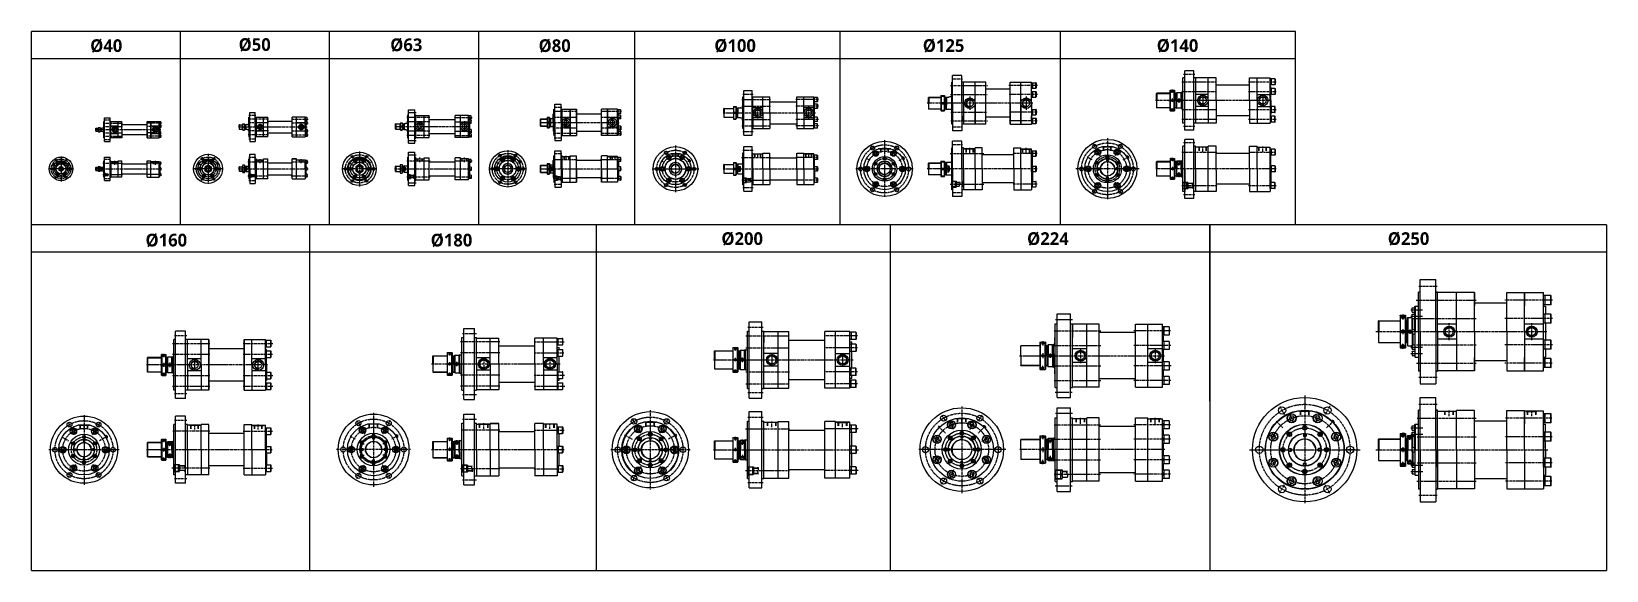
# Model space of a CAD drawing. Extents: x 0 to 8675, y 0 to 2968.
import ezdxf

# ---------------------------------------------------------------- set-up
doc = ezdxf.new("R2010")
doc.units = 0
doc.header["$LTSCALE"] = 5
doc.header["$MEASUREMENT"] = 0
doc.header["$PDMODE"] = 34
for name, pattern in [('CENTERX2', [4, 2.5, -0.5, 0.5, -0.5]), ('HIDDEN', [0.375, 0.25, -0.125]), ('HIDDENX2', [0.75, 0.5, -0.25])]:
    doc.linetypes.add(name, pattern=pattern)
doc.layers.get('0').update_dxf_attribs({"linetype": 'CONTINUOUS'})
doc.layers.get('Defpoints').update_dxf_attribs({"linetype": 'CONTINUOUS'})
for name, color, linetype in [('CEN', 1, 'CENTERX2'), ('DIM', 3, 'CONTINUOUS'), ('HID', 2, 'HIDDENX2'), ('HIDDEN', 2, 'HIDDEN'), ('ML', 3, 'CONTINUOUS'), ('테두리', 7, 'CONTINUOUS')]:
    doc.layers.add(name, color=color, linetype=linetype)
doc.styles.add('GHS', font='romans', dxfattribs={"bigfont": 'ghs'})
doc.styles.add('문자', font='romans.shx')

msp = doc.modelspace()

# ---------------------------------------------------------------- texts
at = {"char_height": 70, "attachment_point": 1, "style": '문자'}
for s, insert in [('{\\fMalgun Gothic|b1|i0|c129|p50;%%C40}', (323.2, 2924.9)), ('{\\fMalgun Gothic|b1|i0|c129|p50;%%C50}', (1140.7, 2930.9)), ('{\\fMalgun Gothic|b1|i0|c129|p50;%%C63}', (1975.6, 2929.7)), ('{\\fMalgun Gothic|b1|i0|c129|p50;%%C80}', (2792.9, 2924.9)), ('{\\fMalgun Gothic|b1|i0|c129|p50;%%C100}', (3760.8, 2925.5)), ('{\\fMalgun Gothic|b1|i0|c129|p50;%%C125}', (4908.8, 2925.5)), ('{\\fMalgun Gothic|b1|i0|c129|p50;%%C140}', (6197.5, 2925.5)), ('{\\fMalgun Gothic|b1|i0|c129|p50;%%C160}', (627.9, 1854.3)), ('{\\fMalgun Gothic|b1|i0|c129|p50;%%C180}', (2198.7, 1854.3)), ('{\\fMalgun Gothic|b1|i0|c129|p50;%%C200}', (3799.7, 1862.4)), ('{\\fMalgun Gothic|b1|i0|c129|p50;%%C224}', (5483.5, 1862.4)), ('{\\fMalgun Gothic|b1|i0|c129|p50;%%C250}', (7469.7, 1862.4))]:
    msp.add_mtext_dynamic_manual_height_columns(s, width=124.533, gutter_width=16, heights=[-75.6], dxfattribs=dict(at, insert=insert))
at = {"layer": 'ML', "color": 4, "style": 'GHS'}
msp.add_text('2', height=8.75, dxfattribs=at).set_placement((4964.9, 619.3))

# ---------------------------------------------------------------- blocks, each defined once
blk = doc.blocks.new('A$C797528EE')
at = {"layer": 'CEN'}
blk.add_line((15.5, 0), (15.5, 21.8), dxfattribs=at)
at = {"layer": 'HID'}
for p, q in [((0, 17.5), (0, 18.5)), ((0, 17.5), (31, 17.5)), ((5, 4.5), (5, 17.5)), ((6.3, 4.5), (6.3, 17.5)), ((24.8, 4.5), (24.8, 17.5)), ((26, 4.5), (26, 17.5)), ((31, 17.5), (31, 18.5))]:
    blk.add_line(p, q, dxfattribs=at)

# ---------------------------------------------------------------- linework, layer by layer
for p, q in [((6960.8, 2967.8), (0, 2967.8)), ((0, 1902.7), (0, 2967.8)), ((821, 1902.7), (821, 2967.8)), ((1642, 1902.7), (1642, 2967.8)), ((2463, 1902.7), (2463, 2967.8)), ((3322.6, 1902.7), (3322.6, 2967.8)), ((4453, 1902.7), (4453, 2967.8)), ((6960.8, 1902.7), (6960.8, 2967.8)), ((6960.8, 2817.8), (0, 2817.8)), ((8674.5, 1902.7), (0, 1902.7)), ((0, 0), (0, 1902.7)), ((1532.4, 0), (1532.4, 1902.7)), ((3109.5, 1902.7), (3109.5, 0)), ((4729.3, 1902.7), (4729.3, 0)), ((6490.6, 931.7), (6490.6, 1902.7)), ((6490.6, 1902.7), (6490.6, 0)), ((8674.5, 1902.7), (8674.5, 0)), ((8674.5, 1752.7), (0, 1752.7))]:
    msp.add_line(p, q)
at = {"layer": 'CEN'}
for p, q in [((5128.4, 2705.5), (5068.8, 2705.5)), ((6334.8, 2691.2), (6530.6, 2691.2)), ((6407.9, 2730.4), (6344.7, 2730.4)), ((6702.9, 2691.2), (6855.2, 2691.2)), ((3917.8, 2622.8), (3974.1, 2622.8)), ((5060.8, 2621.7), (5263.7, 2621.7)), ((5061, 2670.5), (5264.4, 2670.5)), ((5168.2, 2609.9), (5168.2, 2536.1)), ((5540.7, 2670.5), (5383.5, 2670.5)), ((5540.8, 2621.7), (5384.2, 2621.7)), ((5478.2, 2609.9), (5478.2, 2536.1)), ((6282.5, 2648.6), (6282.5, 2629)), ((6334.8, 2638.2), (6530.3, 2638.2)), ((6451.4, 2622.6), (6451.4, 2553.6)), ((6702.9, 2638.2), (6856.2, 2638.2)), ((6781.4, 2622.6), (6781.4, 2553.6)), ((2072.7, 2522.2), (2117.7, 2522.2)), ((3005.9, 2526.8), (2873.8, 2526.8)), ((2878.3, 2551.8), (2921, 2551.8)), ((3250.3, 2526.8), (3135.9, 2526.8)), ((3810.2, 2520.3), (4318.2, 2520.3)), ((3912.5, 2592.8), (4071.8, 2592.8)), ((3912.5, 2556.5), (4071.8, 2556.5)), ((4000.8, 2488.4), (4000.8, 2552.3)), ((4333.9, 2592.8), (4209.9, 2592.8)), ((4333.9, 2556.5), (4209.9, 2556.5)), ((4280.8, 2488.4), (4280.8, 2552.3)), ((5514.3, 2573), (4933.8, 2573)), ((5062.9, 2524.2), (5263.7, 2524.2)), ((5539.5, 2524.2), (5384.2, 2524.2)), ((6828.2, 2587.9), (6190.8, 2587.9)), ((6264.3, 2587.9), (6299.6, 2587.9)), ((6264.3, 2587.9), (6299.6, 2587.9)), ((6282.5, 2598.4), (6282.5, 2578.1)), ((6282.5, 2527.1), (6282.5, 2546.7)), ((6318.9, 2600.2), (6318.9, 2575.8)), ((6335.4, 2537.5), (6530.3, 2537.5)), ((6702.9, 2537.5), (6856.9, 2537.5)), ((393.9, 2463.4), (502, 2463.4)), ((393.9, 2445.4), (502, 2445.4)), ((398.3, 2481.4), (437, 2481.4)), ((459.5, 2448.9), (459.5, 2404.6)), ((716.9, 2463.4), (633.5, 2463.4)), ((716.2, 2445.4), (633.5, 2445.4)), ((682.5, 2448.9), (682.5, 2404.6)), ((1140.2, 2442), (1518.2, 2442)), ((1305.5, 2486), (1193.7, 2486)), ((1305.3, 2464), (1193.7, 2464)), ((1197.7, 2507), (1236.4, 2507)), ((1259.1, 2422.8), (1259.1, 2461)), ((1431.8, 2486), (1525, 2486)), ((1431.9, 2464), (1525, 2464)), ((1486.1, 2422.8), (1486.1, 2461)), ((2001.3, 2444.7), (2414.5, 2444.7)), ((2194.4, 2494.7), (2067.3, 2494.7)), ((2194.4, 2469.7), (2067.3, 2469.7)), ((2139.6, 2474.3), (2139.6, 2413.3)), ((2329.8, 2494.7), (2426.5, 2494.7)), ((2329.8, 2469.7), (2425.8, 2469.7)), ((2384.6, 2474.3), (2384.6, 2413.3)), ((2799.8, 2466.8), (3237.2, 2466.8)), ((2874.2, 2436.8), (3004.7, 2436.8)), ((2874.6, 2496.8), (3005.7, 2496.8)), ((2945.1, 2494.5), (2945.1, 2439.6)), ((3134.9, 2496.8), (3249.9, 2496.8)), ((3135.6, 2436.8), (3250.2, 2436.8)), ((3200.1, 2494.5), (3200.1, 2439.6)), ((3913.1, 2484), (4071.8, 2484)), ((3913.1, 2447.8), (4071.8, 2447.8)), ((4333.9, 2484), (4209.9, 2484)), ((4333.9, 2447.8), (4209.9, 2447.8)), ((5063, 2475.5), (5264.4, 2475.5)), ((5128.4, 2440.5), (5068.8, 2440.5)), ((5539.5, 2475.5), (5384.2, 2475.5)), ((6335.4, 2484.5), (6530.6, 2484.5)), ((6407.9, 2445.4), (6344.7, 2445.4)), ((6702.9, 2484.5), (6857.2, 2484.5)), ((350.9, 2427.4), (712.2, 2427.4)), ((393.9, 2409.4), (502, 2409.4)), ((393.9, 2391.4), (502, 2391.4)), ((398.3, 2373.4), (437, 2373.4)), ((714.8, 2409.4), (633.5, 2409.4)), ((716, 2391.4), (633.5, 2391.4)), ((1305.3, 2420), (1193.1, 2420)), ((1305.5, 2398), (1193.1, 2398)), ((1197.7, 2377), (1236.4, 2377)), ((1431.8, 2398), (1525, 2398)), ((1431.9, 2420), (1525, 2420)), ((2194.4, 2419.7), (2067.3, 2419.7)), ((2194.4, 2394.7), (2067.3, 2394.7)), ((2072.7, 2367.2), (2117.7, 2367.2)), ((2329.8, 2419.7), (2426.1, 2419.7)), ((2329.8, 2394.7), (2425.7, 2394.7)), ((3005.4, 2406.8), (2872.9, 2406.8)), ((2878.3, 2381.8), (2921, 2381.8)), ((3249.6, 2406.8), (3135.1, 2406.8)), ((3917.8, 2417.8), (3974.1, 2417.8)), ((4698.5, 2369.3), (4698.5, 2054.3)), ((5128.4, 2344), (5068.8, 2344)), ((5847.7, 2347), (5861.7, 2322.8)), ((5925.9, 2381.3), (5925.9, 2042.2)), ((6004.2, 2347), (5990.2, 2322.8)), ((6407.9, 2354), (6344.7, 2354)), ((132, 2264.7), (139.5, 2251.7)), ((162.8, 2279.3), (162.8, 2142.6)), ((193.5, 2264.7), (186, 2251.7)), ((398.3, 2265.5), (437, 2265.5)), ((935.6, 2275.1), (944.1, 2260.4)), ((944.9, 2259.1), (955.9, 2240)), ((972.4, 2295), (972.4, 2129.1)), ((999.9, 2259.1), (988.9, 2240)), ((1009.1, 2275.1), (1000.6, 2260.4)), ((1197.7, 2276.5), (1236.4, 2276.5)), ((1772.3, 2269.9), (1762.3, 2287.2)), ((1775.2, 2264.9), (1786.9, 2244.7)), ((1806.1, 2306.8), (1806.1, 2114.2)), ((1806.1, 2247.6), (1806.1, 2273.9)), ((1836.9, 2264.9), (1825.2, 2244.7)), ((1839.8, 2269.9), (1849.8, 2287.2)), ((2072.7, 2289), (2117.7, 2289)), ((2139.6, 2247.6), (2139.6, 2273.9)), ((2384.6, 2247.6), (2384.6, 2273.9)), ((2575.2, 2293.7), (2585.2, 2276.4)), ((2585.7, 2275.6), (2599.8, 2251.2)), ((2622.7, 2315.3), (2622.7, 2110.1)), ((2659.8, 2275.6), (2645.7, 2251.2)), ((2670.2, 2293.7), (2660.2, 2276.4)), ((2873.3, 2263.4), (3007.4, 2263.4)), ((2878.3, 2296.5), (2921, 2296.5)), ((2945.1, 2261.2), (2945.1, 2284)), ((3134.2, 2263.4), (3249.4, 2263.4)), ((3200.1, 2261.2), (3200.1, 2284)), ((3479.8, 2250.1), (3467.4, 2257.2)), ((3489.4, 2310.6), (3501.4, 2289.8)), ((3501.8, 2289.1), (3519, 2259.4)), ((3546.6, 2339.3), (3546.6, 2083)), ((3546.6, 2271.8), (3546.6, 2296.5)), ((3591.5, 2289.1), (3574.3, 2259.4)), ((3603.9, 2310.6), (3591.9, 2289.8)), ((3628.4, 2258.7), (3614.2, 2250.5)), ((3910.5, 2274.3), (4071.5, 2274.3)), ((3917.8, 2314), (3974.1, 2314)), ((4000.8, 2271.8), (4000.8, 2296.5)), ((4333.5, 2274.3), (4209.9, 2274.3)), ((4280.8, 2271.8), (4280.8, 2296.5)), ((4618.6, 2257.6), (4596.6, 2270.3)), ((4639.3, 2314.1), (4625.3, 2338.3)), ((4658.6, 2280.6), (4640.9, 2311.3)), ((4738.4, 2280.6), (4756.1, 2311.3)), ((4757.8, 2314.1), (4771.8, 2338.3)), ((4778.1, 2257.4), (4808.3, 2274.8)), ((5059.1, 2295.9), (5244.5, 2295.9)), ((5168.2, 2294.7), (5168.2, 2326.5)), ((5538.6, 2295.9), (5403.5, 2295.9)), ((5478.2, 2294.7), (5478.2, 2326.5)), ((5841.1, 2260.5), (5814.5, 2275.8)), ((5861.7, 2322.7), (5884.2, 2283.8)), ((5925.9, 2270.7), (5925.9, 2252.7)), ((5990.2, 2322.7), (5967.7, 2283.8)), ((6012.1, 2261.2), (6043.2, 2279.2)), ((6283.5, 2272.2), (6283.5, 2252.7)), ((6318.9, 2229.9), (6318.9, 2257.3)), ((6335.7, 2303.3), (6528.4, 2303.3)), ((6451.4, 2304.9), (6451.4, 2334.4)), ((6704.6, 2303.3), (6853.4, 2303.3)), ((6781.4, 2304.9), (6781.4, 2334.4)), ((230.1, 2211.5), (94.3, 2211.5)), ((135.8, 2227), (116, 2238.5)), ((132, 2158.2), (139.5, 2171.2)), ((149.5, 2234.6), (140.1, 2250.7)), ((149.5, 2188.4), (140.1, 2172.2)), ((162.8, 2233), (162.8, 2254.8)), ((176.1, 2234.6), (185.5, 2250.7)), ((176.1, 2188.4), (185.5, 2172.2)), ((193.5, 2158.2), (186, 2171.2)), ((350.9, 2211.5), (715, 2211.5)), ((393.7, 2242.6), (500.7, 2242.6)), ((393.7, 2180.3), (501, 2180.3)), ((459.5, 2233), (459.5, 2254.8)), ((715.1, 2242.6), (634.4, 2242.6)), ((715.4, 2180.3), (634.4, 2180.3)), ((682.5, 2233), (682.5, 2254.8)), ((1055.9, 2211.5), (888.9, 2211.5)), ((944.9, 2163.8), (955.9, 2182.9)), ((999.9, 2163.8), (988.9, 2182.9)), ((1140.2, 2211.5), (1524.5, 2211.5)), ((1191.2, 2249.6), (1304.8, 2249.6)), ((1191.7, 2173.4), (1304.8, 2173.4)), ((1430.3, 2173.4), (1524.2, 2173.4)), ((1431.5, 2249.6), (1524.5, 2249.6)), ((1901.6, 2211.5), (1712.1, 2211.5)), ((1775.2, 2158.1), (1786.9, 2178.3)), ((1836.9, 2158.1), (1825.2, 2178.3)), ((2000, 2211.5), (2426, 2211.5)), ((2066.3, 2254.8), (2195.3, 2254.8)), ((2329.8, 2254.8), (2427.3, 2254.8)), ((2726.9, 2211.5), (2519.7, 2211.5)), ((2585.7, 2147.3), (2599.8, 2171.7)), ((2659.8, 2147.3), (2645.7, 2171.7)), ((2693.6, 2252.4), (2673.6, 2240.8)), ((2799.9, 2211.5), (3249.9, 2211.5)), ((3418.1, 2211.5), (3676.4, 2211.5)), ((3810.2, 2211.5), (4333.9, 2211.5)), ((4856.3, 2211.5), (4540.4, 2211.5)), ((4638.5, 2246.1), (4658.9, 2234.3)), ((4638.5, 2176.8), (4658.9, 2188.6)), ((4758.5, 2246.1), (4738.1, 2234.3)), ((4758.5, 2176.8), (4738.1, 2188.6)), ((5539.1, 2211.5), (4933.8, 2211.5)), ((6099.9, 2211.5), (5752.6, 2211.5)), ((5857.3, 2251.1), (5877.7, 2239.3)), ((5857.3, 2171.8), (5877.7, 2183.6)), ((5866.7, 2211.5), (5884.8, 2211.5)), ((5925.9, 2152.2), (5925.9, 2170.3)), ((5985.2, 2211.5), (5967.1, 2211.5)), ((5994.6, 2251.1), (5974.2, 2239.3)), ((5994.6, 2171.8), (5974.2, 2183.6)), ((6854.8, 2211.5), (6193, 2211.5)), ((6283.5, 2222), (6283.5, 2201.7)), ((6283.5, 2150.7), (6283.5, 2170.3)), ((6318.9, 2193), (6318.9, 2165.6)), ((398.3, 2157.5), (437, 2157.5)), ((935.6, 2147.8), (944.1, 2162.5)), ((1009.1, 2147.8), (1000.6, 2162.5)), ((1197.7, 2146.5), (1236.4, 2146.5)), ((1772.3, 2153), (1762.3, 2135.7)), ((1839.8, 2153), (1849.8, 2135.7)), ((2067.1, 2168.2), (2195.3, 2168.2)), ((2072.7, 2134), (2117.7, 2134)), ((2329.8, 2168.2), (2426.1, 2168.2)), ((2575.2, 2129.2), (2585.2, 2146.5)), ((2670.2, 2129.2), (2660.2, 2146.5)), ((2872.5, 2159.5), (3007.4, 2159.5)), ((2878.3, 2126.5), (2921, 2126.5)), ((3134.2, 2159.5), (3248, 2159.5)), ((3489.4, 2112.3), (3501.4, 2133.1)), ((3501.8, 2133.8), (3519, 2163.6)), ((3591.5, 2133.8), (3574.3, 2163.6)), ((3603.9, 2112.3), (3591.9, 2133.1)), ((3911.6, 2148.7), (4071.5, 2148.7)), ((3917.8, 2109), (3974.1, 2109)), ((4333.3, 2148.7), (4209.9, 2148.7)), ((4639.3, 2108.8), (4625.3, 2084.6)), ((4658.6, 2142.4), (4640.9, 2111.7)), ((4738.4, 2142.4), (4756.1, 2111.7)), ((4757.8, 2108.8), (4771.8, 2084.6)), ((5059, 2127), (5244.5, 2127)), ((5538.5, 2127), (5403.5, 2127)), ((5847.7, 2075.9), (5861.7, 2100.2)), ((5861.7, 2100.2), (5884.2, 2139.1)), ((5990.2, 2100.2), (5967.7, 2139.1)), ((6004.2, 2075.9), (5990.2, 2100.2)), ((6334.8, 2119.7), (6530.7, 2119.7)), ((6702.5, 2119.7), (6854.6, 2119.7)), ((5128.4, 2079), (5068.8, 2079)), ((6407.9, 2069), (6344.7, 2069)), ((7640.6, 1565.1), (7742.8, 1565.1)), ((7625.7, 1488.4), (7956.7, 1488.4)), ((7733.7, 1532.6), (7743.7, 1532.6)), ((8377.1, 1488.4), (8114.6, 1488.4)), ((7553, 1410), (7553, 1381.6)), ((7597.3, 1435.1), (7662, 1435.1)), ((7597.3, 1400), (7662, 1400)), ((2372.9, 1304.7), (2450.2, 1304.7)), ((3945.1, 1339.7), (4030.1, 1339.7)), ((5632.6, 1318.9), (5891.6, 1318.9)), ((5640.2, 1382.6), (5733.5, 1382.6)), ((6273.1, 1318.9), (6070.7, 1318.9)), ((7403.9, 1315.1), (8345.7, 1315.1)), ((7553, 1328.6), (7553, 1301.7)), ((7591.2, 1327.6), (7591.2, 1302.7)), ((7626.9, 1386.9), (7956.7, 1386.9)), ((7808.7, 1268.5), (7808.7, 1362.4)), ((8376.3, 1386.9), (8114.6, 1386.9)), ((8262.7, 1268.5), (8262.7, 1362.4)), ((776.7, 1249.5), (981.7, 1249.5)), ((856.1, 1292), (787.2, 1292)), ((1165.8, 1249.5), (1328.7, 1249.5)), ((2578.9, 1259.7), (2362.5, 1259.7)), ((2767.6, 1259.7), (2933.6, 1259.7)), ((3876.3, 1230.4), (3876.3, 1210.9)), ((3934.4, 1291.8), (4174.6, 1291.8)), ((3934.4, 1225.9), (4174.6, 1225.9)), ((4548.9, 1291.8), (4365.6, 1291.8)), ((4548.4, 1225.9), (4365.6, 1225.9)), ((5569.4, 1262.5), (5569.4, 1239.3)), ((5632.6, 1239.1), (5891.6, 1239.1)), ((5778.1, 1222.8), (5778.1, 1141.3)), ((6274.2, 1239.1), (6070.7, 1239.1)), ((6189.1, 1222.8), (6189.1, 1141.3)), ((7553, 1220.3), (7553, 1248.7)), ((7597.3, 1230.3), (7662, 1230.3)), ((7628.1, 1243.4), (7956.7, 1243.4)), ((8376.3, 1243.4), (8114.6, 1243.4)), ((1298.9, 1132), (633.3, 1132)), ((709.9, 1132), (745.2, 1132)), ((709.9, 1132), (745.2, 1132)), ((709.9, 1132), (745.2, 1132)), ((709.9, 1132), (745.2, 1132)), ((728, 1192.7), (728, 1173.2)), ((728, 1192.7), (728, 1173.2)), ((728, 1142.5), (728, 1122.2)), ((728, 1121.5), (728, 1141.8)), ((761.3, 1144.9), (761.3, 1119)), ((776.7, 1190.7), (981.7, 1190.7)), ((898.8, 1096.8), (898.8, 1166.4)), ((1165.8, 1190.7), (1327.6, 1190.7)), ((1248.8, 1096.8), (1248.8, 1166.4)), ((2202.8, 1137.2), (2911.4, 1137.2)), ((2303, 1203), (2303, 1183.4)), ((2303, 1147.7), (2303, 1127.5)), ((2343.2, 1125.8), (2343.2, 1149.3)), ((2578.9, 1198.5), (2362.5, 1198.5)), ((2490.7, 1171.3), (2490.7, 1103.1)), ((2767.6, 1198.5), (2931.1, 1198.5)), ((2855.7, 1171.3), (2855.7, 1103.1)), ((3756.7, 1159.7), (4525.6, 1159.7)), ((3876.3, 1170.2), (3876.3, 1149.9)), ((3915.1, 1146.3), (3915.1, 1173)), ((4077.6, 1193.8), (4077.6, 1125.5)), ((4467.6, 1193.8), (4467.6, 1125.5)), ((5442.3, 1182.6), (5590.1, 1182.6)), ((5442.3, 1182.6), (6239.6, 1182.6)), ((5569.4, 1196.1), (5569.4, 1169.1)), ((5610.6, 1194.7), (5610.6, 1170.5)), ((7597.3, 1195.1), (7662, 1195.1)), ((7597.3, 1195.1), (7662, 1195.1)), ((7628.1, 1141.9), (7956.7, 1141.9)), ((8375.6, 1141.9), (8114.6, 1141.9)), ((728, 1071.3), (728, 1090.8)), ((728, 1071.3), (728, 1090.8)), ((776.2, 1073.2), (981.7, 1073.2)), ((1165.8, 1073.2), (1328.9, 1073.2)), ((2303, 1071.5), (2303, 1091)), ((2578.9, 1076), (2362.5, 1076)), ((2767.6, 1076), (2935.6, 1076)), ((3876.3, 1088.9), (3876.3, 1108.5)), ((3933.5, 1093.4), (4174.6, 1093.4)), ((4548.4, 1093.4), (4365.6, 1093.4)), ((5569.4, 1102.8), (5569.4, 1126)), ((5632.6, 1126.2), (5891.6, 1126.2)), ((5632.6, 1046.3), (5891.6, 1046.3)), ((6276.3, 1126.2), (6070.7, 1126.2)), ((6274.2, 1046.3), (6070.7, 1046.3)), ((7640.6, 1065.1), (7742.8, 1065.1)), ((7733.7, 1097.6), (7743.7, 1097.6)), ((776.2, 1014.5), (981.7, 1014.5)), ((856.1, 972), (787.2, 972)), ((1165.8, 1014.5), (1328.7, 1014.5)), ((2578.9, 1014.7), (2362.5, 1014.7)), ((2372.9, 969.7), (2450.2, 969.7)), ((2767.6, 1014.7), (2937.1, 1014.7)), ((3934.3, 1027.5), (4174.6, 1027.5)), ((3945.1, 979.7), (4030.1, 979.7)), ((4548.9, 1027.5), (4365.6, 1027.5)), ((5638.5, 982.6), (5732.7, 982.6)), ((7012.5, 963.1), (7012.5, 369.5)), ((1884, 869), (1884, 461.1)), ((3408.2, 883.6), (3408.2, 446.5)), ((5123.6, 903.7), (5123.6, 426.3)), ((6874.5, 904), (6900.5, 859)), ((7150.5, 904), (7124.5, 859)), ((7640.6, 915), (7742.8, 915)), ((7808.7, 849), (7808.7, 881)), ((8262.7, 849), (8262.7, 881)), ((201.3, 817.4), (217.3, 789.7)), ((242.3, 746.5), (218.9, 787.1)), ((289.3, 855.2), (289.3, 471.6)), ((289.3, 775.5), (289.3, 803.3)), ((336.4, 746.5), (359.8, 787.1)), ((377.3, 817.4), (361.3, 789.7)), ((856.1, 825), (787.2, 825)), ((898.8, 775.5), (898.8, 803.3)), ((1248.8, 775.5), (1248.8, 803.3)), ((1791.7, 825.9), (1808.7, 796.5)), ((1808.7, 796.4), (1836.7, 748)), ((1959.2, 796.4), (1931.2, 748)), ((1976.2, 825.9), (1959.2, 796.5)), ((2372.9, 833.6), (2450.2, 833.6)), ((2490.7, 779.3), (2490.7, 811.4)), ((2855.7, 779.3), (2855.7, 809)), ((3327.2, 805), (3309.2, 836.2)), ((3355.3, 756.2), (3328.6, 802.6)), ((3461.1, 756.2), (3487.8, 802.6)), ((3489.2, 805), (3507.2, 836.2)), ((3945.1, 844.7), (4030.1, 844.7)), ((4077.6, 788.7), (4077.6, 820.7)), ((4467.6, 788.7), (4467.6, 820.7)), ((4993, 796.5), (5033.1, 756.3)), ((5013.9, 855.9), (5033.4, 822.2)), ((5077.7, 776.8), (5057, 826.6)), ((5123.6, 807.8), (5123.6, 839.8)), ((5169.6, 776.8), (5190.2, 826.6)), ((5233.4, 855.9), (5213.9, 822.2)), ((5254.3, 796.5), (5214.1, 756.3)), ((5254.3, 796.5), (5240.3, 782.5)), ((5632, 802.1), (5891.6, 802.1)), ((5640.2, 865.8), (5733.5, 865.8)), ((5778.1, 807.8), (5778.1, 839.8)), ((6272.9, 802.1), (6070.7, 802.1)), ((6189.1, 807.8), (6189.1, 839.8)), ((6855.9, 821.7), (6892.3, 785.2)), ((6951.5, 812.4), (6929.9, 864.6)), ((7073.6, 812.4), (7095.2, 864.6)), ((7172.9, 825.4), (7132.7, 785.2)), ((7172.9, 825.4), (7158.9, 811.4)), ((7597.3, 785), (7663.1, 785)), ((7632.1, 838.3), (7956.7, 838.3)), ((8373.9, 838.3), (8114.6, 838.3)), ((165.7, 736.4), (203.7, 714.5)), ((216.7, 707), (240.7, 693.1)), ((289.3, 724.3), (289.3, 706.2)), ((362, 707), (337.9, 693.1)), ((419.1, 739.9), (375, 714.5)), ((728, 725.8), (728, 706.2)), ((728, 725.8), (728, 706.2)), ((761.3, 686.5), (761.3, 711.1)), ((981.9, 766.8), (777.7, 766.8)), ((1165.8, 766.8), (1327, 766.8)), ((1754.2, 741.1), (1784.3, 723.7)), ((1805.9, 711.2), (1832.2, 696.1)), ((1962.1, 711.2), (1935.8, 696.1)), ((2020.1, 744.7), (1983.7, 723.7)), ((2303, 731.9), (2303, 712.3)), ((2343.2, 693.4), (2343.2, 716.9)), ((2578.9, 772.2), (2364, 772.2)), ((2767.6, 772.2), (2933.7, 772.2)), ((3266.9, 746.3), (3307.7, 722.7)), ((3337.2, 735.7), (3359, 713.9)), ((3408.2, 765.1), (3408.2, 734.3)), ((3479.2, 735.7), (3457.4, 713.9)), ((3552.6, 748.1), (3508.7, 722.7)), ((3876.3, 735.4), (3876.3, 715.9)), ((3915.1, 692), (3915.1, 720.8)), ((3933, 779.4), (4174.6, 779.4)), ((4515.4, 779.4), (4365.6, 779.4)), ((4552.7, 779.4), (4365.6, 779.4)), ((5012.7, 711.8), (4962.9, 732.4)), ((5049.8, 739.6), (5070.1, 719.3)), ((5123.6, 770.2), (5123.6, 741.5)), ((5197.4, 739.6), (5177.1, 719.3)), ((5234.5, 711.8), (5284.4, 732.4)), ((5569.4, 745.7), (5569.4, 722.5)), ((5610.6, 700.7), (5610.6, 729.4)), ((5632, 722.3), (5891.6, 722.3)), ((6273, 722.3), (6070.7, 722.3)), ((6865.2, 726.1), (6813, 747.7)), ((6915.8, 761.8), (6939.6, 738)), ((7109.3, 761.8), (7085.5, 738)), ((7159.9, 726.1), (7212.1, 747.7)), ((7553, 759.9), (7553, 731.5)), ((7591.2, 719.7), (7591.2, 745.7)), ((7597.3, 749.9), (7663.1, 749.9)), ((7631.6, 736.8), (7956.7, 736.8)), ((8374.9, 736.8), (8114.6, 736.8)), ((482.3, 665), (94.6, 665)), ((216.7, 623.1), (240.7, 637)), ((230.1, 665), (248.2, 665)), ((289.3, 605.8), (289.3, 623.8)), ((348.6, 665), (330.5, 665)), ((362, 623.1), (337.9, 637)), ((1326.4, 665), (633.3, 665)), ((709.9, 665), (745.2, 665)), ((709.9, 665), (745.2, 665)), ((709.9, 665), (745.2, 665)), ((709.9, 665), (745.2, 665)), ((728, 675.5), (728, 655.3)), ((728, 654.5), (728, 674.8)), ((728, 604.3), (728, 623.8)), ((728, 604.3), (728, 623.8)), ((761.3, 643.6), (761.3, 619)), ((2088.1, 666.1), (1679.6, 666.1)), ((1805.9, 621.1), (1832.2, 636.2)), ((1962.1, 621.1), (1935.8, 636.2)), ((2202.8, 666.1), (2933.4, 666.1)), ((2303, 676.6), (2303, 656.4)), ((2303, 600.4), (2303, 619.9)), ((2343.2, 638.8), (2343.2, 615.3)), ((3628.2, 665), (3188.2, 665)), ((3307.8, 664.7), (3338.6, 664.7)), ((3337.2, 593.7), (3359, 615.5)), ((3479.2, 593.7), (3457.4, 615.5)), ((3508.6, 664.7), (3477.8, 664.7)), ((3756.7, 664.7), (4553.9, 664.7)), ((3876.3, 675.2), (3876.3, 654.9)), ((3876.3, 593.9), (3876.3, 613.5)), ((3915.1, 637.3), (3915.1, 608.6)), ((5365.5, 665.8), (4887.5, 665.8)), ((5012.7, 619.9), (4962.9, 599.2)), ((5019.2, 665.8), (5048, 665.8)), ((5049.8, 592), (5070.1, 612.3)), ((5197.4, 592), (5177.1, 612.3)), ((5228, 665.8), (5199.2, 665.8)), ((5234.5, 619.9), (5284.4, 599.2)), ((6241.5, 665.8), (5440.9, 665.8)), ((5548.8, 665.8), (5590.1, 665.8)), ((5548.8, 665.8), (5590.1, 665.8)), ((5569.4, 679.3), (5569.4, 652.4)), ((5569.4, 586), (5569.4, 609.2)), ((5610.6, 631), (5610.6, 602.2)), ((5632, 609.4), (5891.6, 609.4)), ((6273.1, 609.4), (6070.7, 609.4)), ((6707.7, 665), (7317.4, 665)), ((6736.5, 665), (6788.5, 665)), ((7288.5, 665), (7236.5, 665)), ((7403.9, 665), (8350.7, 665)), ((7553, 678.5), (7553, 651.5)), ((7591.2, 610.4), (7591.2, 584.4)), ((201.3, 512.6), (217.3, 540.3)), ((242.3, 583.6), (218.9, 543)), ((336.4, 583.6), (359.8, 543)), ((377.3, 512.6), (361.3, 540.3)), ((981.9, 563.3), (772.3, 563.3)), ((1165.8, 563.3), (1327.6, 563.3)), ((1791.7, 506.4), (1808.7, 535.8)), ((1808.7, 535.8), (1836.7, 584.3)), ((1959.2, 535.8), (1931.2, 584.3)), ((1976.2, 506.4), (1959.2, 535.8)), ((2578.9, 560), (2362.1, 560)), ((2767.6, 560), (2932.2, 560)), ((3327.2, 524.4), (3309.2, 493.2)), ((3355.3, 573.1), (3328.6, 526.7)), ((3408.2, 564.3), (3408.2, 595.1)), ((3461.1, 573.1), (3487.8, 526.7)), ((3489.2, 524.4), (3507.2, 493.2)), ((3931.9, 549.9), (4174.6, 549.9)), ((4552.7, 549.9), (4365.6, 549.9)), ((5077.7, 554.9), (5057, 505.1)), ((5123.6, 561.5), (5123.6, 590.2)), ((5169.6, 554.9), (5190.2, 505.1)), ((5632, 529.6), (5891.6, 529.6)), ((6273.5, 529.6), (6070.7, 529.6)), ((6865.2, 604), (6813, 582.4)), ((6915.8, 568.3), (6939.6, 592.1)), ((7109.3, 568.3), (7085.5, 592.1)), ((7159.9, 604), (7212.1, 582.4)), ((7553, 570.2), (7553, 598.6)), ((7597.3, 580.2), (7663.1, 580.2)), ((7597.3, 545), (7663.1, 545)), ((7597.3, 545), (7663.1, 545)), ((7631.6, 593.3), (7956.7, 593.3)), ((8375.2, 593.3), (8114.6, 593.3)), ((856.1, 505), (787.2, 505)), ((2372.9, 498.6), (2450.2, 498.6)), ((3945.1, 484.7), (4030.1, 484.7)), ((5013.9, 475.7), (5033.4, 509.5)), ((5233.4, 475.7), (5213.9, 509.5)), ((5638.5, 465.8), (5732.7, 465.8)), ((6874.5, 426), (6900.5, 471)), ((6951.5, 517.7), (6929.9, 465.5)), ((7073.6, 517.7), (7095.2, 465.5)), ((7150.5, 426), (7124.5, 471)), ((7630.8, 491.8), (7956.7, 491.8)), ((7733.7, 447.5), (7743.7, 447.5)), ((8373.7, 491.8), (8114.6, 491.8)), ((7640.6, 415), (7742.8, 415))]:
    msp.add_line(p, q, dxfattribs=at)
at = {"layer": 'CEN', "color": 1}
for p, q in [((209.8, 2238.6), (189.8, 2227.1)), ((916.7, 2243.6), (936.7, 2232.1)), ((1028, 2243.6), (1008, 2232.1)), ((1746, 2246.2), (1768, 2233.5)), ((1866.9, 2246.6), (1846.9, 2235.1)), ((2555.2, 2250.5), (2575.2, 2238.9))]:
    msp.add_line(p, q, dxfattribs=at)
at = {"layer": 'CEN'}
for centre, radius in [((4698.5, 2211.5), 132.5), ((5925.9, 2211.5), 142.5), ((162.8, 2211.5), 54), ((972.4, 2211.5), 44), ((1806.1, 2211.5), 77.5), ((1806.1, 2211.5), 50), ((2622.7, 2211.5), 85), ((2622.7, 2211.5), 60), ((3546.6, 2211.5), 102.5), ((3546.6, 2211.5), 72.5), ((4698.5, 2211.5), 97.5), ((4698.5, 2211.5), 57.5), ((5925.9, 2211.5), 106), ((5925.9, 2211.5), 67.5), ((162.8, 2211.5), 36), ((7012.5, 665), 250), ((289.3, 665), 160), ((289.3, 665), 117.5), ((1884, 666.1), 167.5), ((1884, 666.1), 122.5), ((3408.2, 664.7), 180), ((3408.2, 664.7), 132.5), ((5123.6, 665.8), 200), ((5123.6, 665.8), 147.5), ((7012.5, 665), 187.5), ((7012.5, 665), 120), ((289.3, 665), 70), ((1884, 666.1), 75), ((3408.2, 664.7), 85), ((5123.6, 665.8), 90)]:
    msp.add_circle(centre, radius, dxfattribs=at)
at = {"layer": 'CEN', "color": 1}
msp.add_circle((972.4, 2211.5), 65, dxfattribs=at)
at = {"layer": 'Defpoints', "color": 0, "linetype": 'ByBlock'}
for p in [(432.5, 2276.5), (437.5, 2256.5), (1197.1, 2266.5), (2877.6, 2284), (3918.3, 2299), (5068.2, 2326.5), (6341.4, 2336.5), (183.4, 2251.5), (1179.1, 2198.6), (2050.1, 2195), (2857.6, 2190), (3888.3, 2185), (6306.4, 2169.5), (397.5, 2166.5), (1197.1, 2156.5), (2072.1, 2146.5), (2877.6, 2139), (3918.3, 2124), (5068.2, 2096.5), (6341.4, 2086.5), (7638.7, 882.5), (783.8, 804), (2370.7, 811.1), (3942.6, 822.2), (5638.1, 840.8), (5881.1, 839.8), (7620.7, 805), (748.8, 623), (3902.6, 613.8), (5598.1, 607.3), (783.8, 526), (2370.7, 521.1), (7578.7, 588.5), (7620.7, 525), (3942.6, 507.2), (5638.1, 490.8), (5881.1, 491.8), (7638.7, 447.5)]:
    msp.add_point(p, dxfattribs=at)
at = {"layer": 'DIM'}
for p, q in [((1177.1, 2430.8), (1178.3, 2430)), ((1182.6, 2211.5), (1179.1, 2218.2)), ((1182.6, 2211.5), (1179.1, 2204.8)), ((1186.2, 2218.2), (1182.6, 2211.5)), ((1186.2, 2204.8), (1182.6, 2211.5)), ((2316.5, 710.1), (2325.7, 710.1)), ((2316.5, 622.1), (2325.7, 622.1))]:
    msp.add_line(p, q, dxfattribs=at)
at = {"layer": 'HID'}
for p, q in [((5009.1, 2612), (5029.1, 2612)), ((6277.5, 2644.4), (6276.5, 2645.4)), ((6277.5, 2644.4), (6287.5, 2644.4)), ((6277.5, 2644.4), (6277.5, 2635.4)), ((6277.5, 2635.4), (6282.5, 2632.2)), ((6277.5, 2635.4), (6287.5, 2635.4)), ((6282.5, 2632.2), (6287.5, 2635.4)), ((6287.5, 2644.4), (6288.5, 2645.4)), ((6287.5, 2644.4), (6287.5, 2635.4)), ((3865.8, 2552.8), (3880.8, 2552.8)), ((5009.1, 2534), (5029.1, 2534)), ((6277.5, 2531.4), (6276.5, 2530.4)), ((6277.5, 2540.4), (6282.5, 2543.5)), ((6277.5, 2531.4), (6277.5, 2540.4)), ((6277.5, 2540.4), (6287.5, 2540.4)), ((6277.5, 2531.4), (6287.5, 2531.4)), ((6282.5, 2543.5), (6287.5, 2540.4)), ((6287.5, 2531.4), (6287.5, 2540.4)), ((6287.5, 2531.4), (6288.5, 2530.4)), ((2840.2, 2493.3), (2852.2, 2493.3)), ((2840.2, 2440.3), (2852.2, 2440.3)), ((3865.8, 2487.8), (3880.8, 2487.8)), ((949.5, 2261.5), (995.3, 2261.5)), ((956.9, 2260.5), (956.9, 2261.5)), ((956.9, 2260.5), (987.9, 2260.5)), ((961.9, 2247.5), (961.9, 2260.5)), ((963.1, 2247.5), (963.1, 2260.5)), ((981.6, 2247.5), (981.6, 2260.5)), ((982.9, 2247.5), (982.9, 2260.5)), ((987.9, 2260.5), (987.9, 2261.5)), ((1781.9, 2267.5), (1830.3, 2267.5)), ((1784.1, 2266.5), (1784.1, 2267.5)), ((1784.1, 2266.5), (1828.1, 2266.5)), ((1792.8, 2252.5), (1792.8, 2266.5)), ((1794.1, 2252.5), (1794.1, 2266.5)), ((1818.1, 2252.5), (1818.1, 2266.5)), ((1819.3, 2252.5), (1819.3, 2266.5)), ((1828.1, 2266.5), (1828.1, 2267.5)), ((2117.6, 2266.5), (2117.6, 2267.5)), ((2117.6, 2266.5), (2161.6, 2266.5)), ((2126.4, 2252.5), (2126.4, 2266.5)), ((2127.6, 2252.5), (2127.6, 2266.5)), ((2151.6, 2252.5), (2151.6, 2266.5)), ((2152.9, 2252.5), (2152.9, 2266.5)), ((2161.6, 2266.5), (2161.6, 2267.5)), ((2362.6, 2266.5), (2362.6, 2267.5)), ((2406.6, 2266.5), (2362.6, 2266.5)), ((2371.4, 2252.5), (2371.4, 2266.5)), ((2372.6, 2252.5), (2372.6, 2266.5)), ((2396.6, 2252.5), (2396.6, 2266.5)), ((2397.9, 2252.5), (2397.9, 2266.5)), ((2406.6, 2266.5), (2406.6, 2267.5)), ((2406.6, 2266.5), (2406.6, 2267.5)), ((2647.9, 2279.5), (2597.6, 2279.5)), ((2600.7, 2279.5), (2600.7, 2278.5)), ((2644.7, 2278.5), (2600.7, 2278.5)), ((2609.5, 2278.5), (2609.5, 2264.5)), ((2610.7, 2278.5), (2610.7, 2264.5)), ((2634.7, 2278.5), (2634.7, 2264.5)), ((2636, 2278.5), (2636, 2264.5)), ((2644.7, 2279.5), (2644.7, 2278.5)), ((2644.7, 2279.5), (2644.7, 2278.5)), ((2923.1, 2279.5), (2923.1, 2278.5)), ((2967.1, 2278.5), (2923.1, 2278.5)), ((2931.9, 2278.5), (2931.9, 2264.5)), ((2933.1, 2278.5), (2933.1, 2264.5)), ((2957.1, 2278.5), (2957.1, 2264.5)), ((2958.4, 2278.5), (2958.4, 2264.5)), ((2967.1, 2279.5), (2967.1, 2278.5)), ((2967.1, 2279.5), (2967.1, 2278.5)), ((3178.1, 2279.5), (3178.1, 2278.5)), ((3178.1, 2279.5), (3178.1, 2278.5)), ((3178.1, 2278.5), (3222.1, 2278.5)), ((3186.9, 2278.5), (3186.9, 2264.5)), ((3188.1, 2278.5), (3188.1, 2264.5)), ((3212.1, 2278.5), (3212.1, 2264.5)), ((3213.4, 2278.5), (3213.4, 2264.5)), ((3222.1, 2279.5), (3222.1, 2278.5)), ((3222.1, 2279.5), (3222.1, 2278.5)), ((3519.1, 2294.5), (3574.1, 2294.5)), ((3520.6, 2294.5), (3572.7, 2294.5)), ((3574.1, 2294.5), (3520.6, 2294.5)), ((3521.6, 2293.5), (3521.6, 2294.5)), ((3571.6, 2293.5), (3521.6, 2293.5)), ((3530, 2277.5), (3530, 2293.5)), ((3531.6, 2277.5), (3531.6, 2293.5)), ((3561.6, 2277.5), (3561.6, 2293.5)), ((3563.2, 2277.5), (3563.2, 2293.5)), ((3571.6, 2293.5), (3571.6, 2294.5)), ((3621.1, 2262.5), (3618.3, 2260.8)), ((3621.1, 2262.5), (3618.5, 2261)), ((3625, 2257.7), (3618.5, 2261)), ((3622.4, 2262.2), (3621.1, 2262.5)), ((3621.9, 2262.3), (3621.6, 2255.7)), ((3625, 2257.7), (3621.6, 2255.7)), ((3622.4, 2262.2), (3628.4, 2251.8)), ((3625.9, 2256.3), (3622.4, 2254.3)), ((3624.7, 2261.2), (3623.4, 2260.4)), ((3625.4, 2261), (3623.7, 2260)), ((3628.7, 2254.3), (3624.7, 2261.2)), ((3625.4, 2261), (3624.7, 2261.2)), ((3625.4, 2261), (3628.9, 2254.9)), ((3625.9, 2256.3), (3625.5, 2248.9)), ((3975.8, 2293.5), (3975.8, 2294.5)), ((3975.8, 2293.5), (4025.8, 2293.5)), ((3984.2, 2277.5), (3984.2, 2293.5)), ((3985.8, 2277.5), (3985.8, 2293.5)), ((4015.8, 2277.5), (4015.8, 2293.5)), ((4017.4, 2277.5), (4017.4, 2293.5)), ((4025.8, 2293.5), (4025.8, 2294.5)), ((4255.8, 2293.5), (4255.8, 2294.5)), ((4305.8, 2293.5), (4255.8, 2293.5)), ((4264.2, 2277.5), (4264.2, 2293.5)), ((4265.8, 2277.5), (4265.8, 2293.5)), ((4295.8, 2277.5), (4295.8, 2293.5)), ((4297.4, 2277.5), (4297.4, 2293.5)), ((4305.8, 2293.5), (4305.8, 2294.5)), ((4305.8, 2293.5), (4305.8, 2294.5)), ((4669.5, 2320.5), (4669.5, 2321.5)), ((4727.5, 2320.5), (4669.5, 2320.5)), ((4677.6, 2301.5), (4677.6, 2320.5)), ((4679.5, 2301.5), (4679.5, 2320.5)), ((4717.5, 2301.5), (4717.5, 2320.5)), ((4719.5, 2301.5), (4719.5, 2320.5)), ((4727.5, 2320.5), (4727.5, 2321.5)), ((4797.6, 2277.9), (4793.9, 2275.8)), ((4797.6, 2277.9), (4794.1, 2275.9)), ((4797.7, 2277.9), (4794.2, 2275.8)), ((4801.8, 2272.6), (4794.2, 2275.8)), ((4798.4, 2277.7), (4797.5, 2270.1)), ((4801.8, 2272.6), (4797.5, 2270.1)), ((4798.9, 2277.5), (4797.6, 2277.9)), ((4803.1, 2270.3), (4798.8, 2267.8)), ((4805.8, 2264.9), (4798.8, 2267.8)), ((4798.9, 2277.5), (4805.9, 2265.4)), ((4801.2, 2276.5), (4799.9, 2275.8)), ((4801.9, 2276.4), (4800.2, 2275.4)), ((4806.2, 2267.9), (4801.2, 2276.5)), ((4801.9, 2276.4), (4801.2, 2276.5)), ((4806.4, 2268.6), (4801.9, 2276.4)), ((4801.9, 2276.4), (4806.4, 2268.6)), ((4805.6, 2264), (4801.9, 2261.9)), ((4803.1, 2270.3), (4802.1, 2262.1)), ((4805.6, 2264.2), (4802.1, 2262.1)), ((4806.4, 2268.6), (4804.7, 2267.6)), ((4806.2, 2267.9), (4804.9, 2267.1)), ((4805.9, 2265.4), (4805.6, 2264)), ((4806.4, 2268.6), (4806.2, 2267.9)), ((5139.2, 2320.5), (5139.2, 2321.5)), ((5197.2, 2320.5), (5139.2, 2320.5)), ((5147.3, 2301.5), (5147.3, 2320.5)), ((5149.2, 2301.5), (5149.2, 2320.5)), ((5187.2, 2301.5), (5187.2, 2320.5)), ((5189.2, 2301.5), (5189.2, 2320.5)), ((5197.2, 2320.5), (5197.2, 2321.5)), ((5449.2, 2320.5), (5449.2, 2321.5)), ((5449.2, 2320.5), (5507.2, 2320.5)), ((5457.3, 2301.5), (5457.3, 2320.5)), ((5459.2, 2301.5), (5459.2, 2320.5)), ((5497.2, 2301.5), (5497.2, 2320.5)), ((5499.2, 2301.5), (5499.2, 2320.5)), ((5507.2, 2320.5), (5507.2, 2321.5)), ((5507.2, 2320.5), (5507.2, 2321.5)), ((5960.9, 2331.5), (5890.9, 2331.5)), ((5896.9, 2330.5), (5896.9, 2331.5)), ((5954.9, 2330.5), (5896.9, 2330.5)), ((5905, 2311.5), (5905, 2330.5)), ((5906.9, 2311.5), (5906.9, 2330.5)), ((5920.9, 2268), (5920.2, 2268.7)), ((5920.9, 2268), (5920.9, 2259)), ((5920.9, 2268), (5930.9, 2268)), ((5920.9, 2259), (5930.9, 2259)), ((5920.9, 2259), (5925.9, 2255.8)), ((5925.9, 2255.8), (5930.9, 2259)), ((5930.9, 2268), (5931.6, 2268.7)), ((5930.9, 2268), (5930.9, 2259)), ((5944.9, 2311.5), (5944.9, 2330.5)), ((5946.9, 2311.5), (5946.9, 2330.5)), ((5954.9, 2330.5), (5954.9, 2331.5)), ((6033.7, 2282.9), (6030, 2280.8)), ((6033.8, 2282.9), (6030.2, 2280.8)), ((6033.7, 2282.9), (6030.2, 2280.9)), ((6037.9, 2277.6), (6030.2, 2280.8)), ((6034.5, 2282.7), (6033.5, 2275.1)), ((6037.9, 2277.6), (6033.5, 2275.1)), ((6035, 2282.5), (6033.7, 2282.9)), ((6039.2, 2275.3), (6034.8, 2272.8)), ((6041.9, 2269.9), (6034.8, 2272.8)), ((6035, 2282.5), (6042, 2270.4)), ((6037.3, 2281.5), (6036, 2280.8)), ((6038, 2281.4), (6036.3, 2280.4)), ((6042.3, 2272.9), (6037.3, 2281.5)), ((6038, 2281.4), (6037.3, 2281.5)), ((6042.5, 2273.6), (6038, 2281.4)), ((6038, 2281.4), (6042.5, 2273.6)), ((6041.7, 2269), (6038, 2266.9)), ((6039.2, 2275.3), (6038.1, 2267.1)), ((6041.7, 2269.2), (6038.1, 2267.1)), ((6042.5, 2273.6), (6040.8, 2272.6)), ((6042.3, 2272.9), (6041, 2272.1)), ((6042, 2270.4), (6041.7, 2269)), ((6042.5, 2273.6), (6042.3, 2272.9)), ((6278.5, 2268), (6277.5, 2269)), ((6278.5, 2268), (6278.5, 2259)), ((6278.5, 2268), (6288.5, 2268)), ((6278.5, 2259), (6288.5, 2259)), ((6278.5, 2259), (6283.5, 2255.8)), ((6283.5, 2255.8), (6288.5, 2259)), ((6288.5, 2268), (6289.5, 2269)), ((6288.5, 2268), (6288.5, 2259)), ((6422.4, 2330.5), (6422.4, 2331.5)), ((6480.4, 2330.5), (6422.4, 2330.5)), ((6430.4, 2311.5), (6430.4, 2330.5)), ((6432.4, 2311.5), (6432.4, 2330.5)), ((6470.4, 2311.5), (6470.4, 2330.5)), ((6472.3, 2311.5), (6472.3, 2330.5)), ((6480.4, 2330.5), (6480.4, 2331.5)), ((6752.4, 2330.5), (6752.4, 2331.5)), ((6752.4, 2330.5), (6810.4, 2330.5)), ((6760.4, 2311.5), (6760.4, 2330.5)), ((6762.4, 2311.5), (6762.4, 2330.5)), ((6800.4, 2311.5), (6800.4, 2330.5)), ((6802.3, 2311.5), (6802.3, 2330.5)), ((6810.4, 2330.5), (6810.4, 2331.5)), ((117.2, 2232.6), (121.7, 2240.4)), ((117.2, 2232.6), (117.6, 2231.2)), ((123.1, 2240.7), (117.6, 2231.2)), ((117.6, 2231.2), (121.4, 2229)), ((121.7, 2240.4), (123.1, 2240.7)), ((123.1, 2240.7), (126.9, 2238.6)), ((142.2, 2251.5), (183.4, 2251.5)), ((147.3, 2250.5), (147.3, 2251.5)), ((147.3, 2250.5), (178.3, 2250.5)), ((152.3, 2237.5), (152.3, 2250.5)), ((153.5, 2237.5), (153.5, 2250.5)), ((172, 2237.5), (172, 2250.5)), ((173.3, 2237.5), (173.3, 2250.5)), ((178.3, 2250.5), (178.3, 2251.5)), ((201.4, 2240.7), (198.4, 2239)), ((201.5, 2240.6), (198.8, 2239.1)), ((204.6, 2237), (198.8, 2239.1)), ((202.1, 2240.5), (200.9, 2235.4)), ((204.6, 2237), (201.2, 2235)), ((202.7, 2240.3), (201.4, 2240.7)), ((205.8, 2234.9), (202.3, 2232.9)), ((207.5, 2231), (202.6, 2232.5)), ((207.7, 2231.6), (202.7, 2240.3)), ((205, 2239.3), (203.7, 2238.6)), ((205.7, 2239.1), (204, 2238.1)), ((207.4, 2230.4), (204.4, 2228.7)), ((207.4, 2230.3), (204.4, 2228.6)), ((205.8, 2234.9), (204.7, 2228.9)), ((208, 2234.1), (205, 2239.3)), ((205.7, 2239.1), (205, 2239.3)), ((208.2, 2234.8), (205.7, 2239.1)), ((208.2, 2234.8), (206.5, 2233.8)), ((208, 2234.1), (206.7, 2233.4)), ((207.7, 2231.6), (207.4, 2230.3)), ((208.2, 2234.8), (208, 2234.1)), ((397.5, 2187.3), (408, 2187.3)), ((397.5, 2173.3), (408, 2173.3)), ((398.5, 2186.8), (398, 2186.3)), ((398, 2186.3), (398, 2174.3)), ((398, 2174.3), (398.5, 2173.8)), ((398.5, 2186.8), (408, 2186.8)), ((398.5, 2186.8), (398.5, 2173.8)), ((398.5, 2173.8), (408, 2173.8)), ((406, 2186.8), (406, 2173.8)), ((408, 2182.1), (406, 2180)), ((408, 2180.3), (406, 2178.1)), ((408, 2187.3), (408, 2173.3)), ((408, 2184.8), (420.2, 2184.8)), ((408, 2184.3), (420.1, 2184.3)), ((408, 2176.3), (422, 2176.3)), ((408, 2175.8), (421.6, 2175.8)), ((444, 2250.5), (444, 2251.5)), ((444, 2250.5), (475, 2250.5)), ((449, 2237.5), (449, 2250.5)), ((450.2, 2237.5), (450.2, 2250.5)), ((468.7, 2237.5), (468.7, 2250.5)), ((470, 2237.5), (470, 2250.5)), ((475, 2250.5), (475, 2251.5)), ((667, 2250.5), (667, 2251.5)), ((667, 2250.5), (698, 2250.5)), ((672, 2237.5), (672, 2250.5)), ((673.2, 2237.5), (673.2, 2250.5)), ((691.7, 2237.5), (691.7, 2250.5)), ((693, 2237.5), (693, 2250.5)), ((698, 2250.5), (698, 2251.5)), ((918.2, 2237.6), (922.7, 2245.4)), ((918.2, 2237.6), (918.5, 2236.2)), ((924, 2245.7), (918.5, 2236.2)), ((918.5, 2236.2), (922.3, 2234)), ((922.7, 2245.4), (924, 2245.7)), ((924, 2245.7), (927.8, 2243.6)), ((1019.6, 2245.7), (1016.7, 2244)), ((1019.8, 2245.6), (1017.1, 2244.1)), ((1022.9, 2242), (1017.1, 2244.1)), ((1020.3, 2245.5), (1019.2, 2240.4)), ((1022.9, 2242), (1019.4, 2240)), ((1021, 2245.3), (1019.6, 2245.7)), ((1024.1, 2239.9), (1020.6, 2237.9)), ((1025.8, 2236), (1020.8, 2237.5)), ((1026, 2236.6), (1021, 2245.3)), ((1023.3, 2244.3), (1022, 2243.6)), ((1024, 2244.1), (1022.2, 2243.1)), ((1025.6, 2235.4), (1022.6, 2233.7)), ((1025.6, 2235.3), (1022.7, 2233.6)), ((1024.1, 2239.9), (1022.9, 2233.9)), ((1026.3, 2239.1), (1023.3, 2244.3)), ((1024, 2244.1), (1023.3, 2244.3)), ((1026.5, 2239.8), (1024, 2244.1)), ((1026.5, 2239.8), (1024.7, 2238.8)), ((1026.3, 2239.1), (1025, 2238.4)), ((1026, 2236.6), (1025.6, 2235.3)), ((1026.5, 2239.8), (1026.3, 2239.1)), ((1210.4, 2182.1), (1197.1, 2182.1)), ((1198.5, 2181.4), (1197.9, 2180.8)), ((1197.9, 2166), (1197.9, 2180.8)), ((1198.5, 2165.4), (1198.5, 2181.4)), ((1198.5, 2181.4), (1210.4, 2181.4)), ((1207.9, 2165.4), (1207.9, 2181.4)), ((1210.4, 2172.9), (1207.9, 2175.1)), ((1210.4, 2171.7), (1207.9, 2173.9)), ((1210.4, 2164.6), (1210.4, 2182.1)), ((1226.1, 2178.9), (1210.4, 2178.9)), ((1226, 2178.4), (1210.4, 2178.4)), ((1746.7, 2240.6), (1751.2, 2248.4)), ((1746.7, 2240.6), (1747, 2239.2)), ((1752.5, 2248.7), (1747, 2239.2)), ((1747, 2239.2), (1750.8, 2237)), ((1751.2, 2248.4), (1752.5, 2248.7)), ((1752.5, 2248.7), (1756.3, 2246.6)), ((1858.5, 2248.7), (1855.6, 2247)), ((1858.7, 2248.6), (1856, 2247.1)), ((1861.8, 2245), (1856, 2247.1)), ((1859.2, 2248.5), (1858.1, 2243.4)), ((1861.8, 2245), (1858.3, 2243)), ((1859.9, 2248.3), (1858.5, 2248.7)), ((1863, 2242.9), (1859.5, 2240.9)), ((1864.7, 2239), (1859.7, 2240.5)), ((1864.9, 2239.6), (1859.9, 2248.3)), ((1862.2, 2247.3), (1860.9, 2246.6)), ((1862.9, 2247.1), (1861.1, 2246.1)), ((1864.5, 2238.4), (1861.5, 2236.7)), ((1864.5, 2238.3), (1861.6, 2236.6)), ((1863, 2242.9), (1861.8, 2236.9)), ((1865.2, 2242.1), (1862.2, 2247.3)), ((1862.9, 2247.1), (1862.2, 2247.3)), ((1865.4, 2242.8), (1862.9, 2247.1)), ((1865.4, 2242.8), (1863.6, 2241.8)), ((1865.2, 2242.1), (1863.9, 2241.4)), ((1864.9, 2239.6), (1864.5, 2238.3)), ((1865.4, 2242.8), (1865.2, 2242.1)), ((2087.6, 2178.2), (2072.1, 2178.2)), ((2072.6, 2176.5), (2073.3, 2177.2)), ((2072.6, 2176.5), (2072.6, 2159.9)), ((2073.3, 2177.2), (2073.3, 2159.2)), ((2073.3, 2177.2), (2087.6, 2177.2)), ((2084.6, 2177.2), (2084.6, 2159.2)), ((2087.6, 2168), (2084.6, 2170.5)), ((2087.6, 2166.1), (2084.6, 2168.7)), ((2087.6, 2178.2), (2087.6, 2158.2)), ((2104, 2175.2), (2087.6, 2175.2)), ((2103.5, 2174.2), (2087.6, 2174.2)), ((2684.6, 2255.3), (2681.7, 2253.6)), ((2684.7, 2255.3), (2682.1, 2253.7)), ((2688.6, 2250.4), (2682.1, 2253.7)), ((2686, 2254.9), (2684.6, 2255.3)), ((2685.5, 2255.1), (2685.1, 2248.4)), ((2688.6, 2250.4), (2685.1, 2248.4)), ((2689.4, 2249), (2685.9, 2247)), ((2691.8, 2244), (2685.9, 2247)), ((2686, 2254.9), (2692, 2244.5)), ((2688.3, 2253.9), (2687, 2253.2)), ((2689, 2253.7), (2687.2, 2252.7)), ((2692.3, 2247), (2688.3, 2253.9)), ((2689, 2253.7), (2688.3, 2253.9)), ((2691.6, 2243.2), (2688.7, 2241.5)), ((2689, 2253.7), (2692.5, 2247.7)), ((2689.4, 2249), (2689, 2241.7)), ((2691.6, 2243.2), (2689, 2241.7)), ((2692.5, 2247.7), (2690.7, 2246.7)), ((2692.3, 2247), (2691, 2246.3)), ((2692, 2244.5), (2691.6, 2243.2)), ((2692.5, 2247.7), (2692.3, 2247)), ((2840.2, 2238), (2852.2, 2238)), ((2840.2, 2185), (2852.2, 2185)), ((2895.6, 2171), (2877.6, 2171)), ((2878.1, 2169.2), (2878.9, 2170)), ((2878.1, 2169.2), (2878.1, 2149.8)), ((2878.9, 2170), (2878.9, 2149)), ((2878.9, 2170), (2895.6, 2170)), ((2892.1, 2170), (2892.1, 2149)), ((2895.6, 2171), (2895.6, 2148)), ((3628.3, 2251.2), (3622.4, 2254.3)), ((3628.1, 2250.4), (3625.2, 2248.8)), ((3628.1, 2250.5), (3625.5, 2248.9)), ((3628.9, 2254.9), (3627.2, 2253.9)), ((3628.7, 2254.3), (3627.4, 2253.5)), ((3628.4, 2251.8), (3628.1, 2250.4)), ((3628.9, 2254.9), (3628.7, 2254.3)), ((3865.8, 2244), (3880.8, 2244)), ((3865.8, 2179), (3880.8, 2179)), ((5009.1, 2250.5), (5029.1, 2250.5)), ((5009.1, 2172.5), (5029.1, 2172.5)), ((5869.4, 2216.5), (5868.7, 2217.2)), ((5869.4, 2206.5), (5868.7, 2205.8)), ((5869.4, 2216.5), (5878.4, 2216.5)), ((5869.4, 2206.5), (5869.4, 2216.5)), ((5869.4, 2206.5), (5878.4, 2206.5)), ((5881.6, 2211.5), (5878.4, 2216.5)), ((5878.4, 2206.5), (5878.4, 2216.5)), ((5878.4, 2206.5), (5881.6, 2211.5)), ((5973.4, 2216.5), (5970.3, 2211.5)), ((5970.3, 2211.5), (5973.4, 2206.5)), ((5982.4, 2216.5), (5973.4, 2216.5)), ((5973.4, 2216.5), (5973.4, 2206.5)), ((5982.4, 2206.5), (5973.4, 2206.5)), ((5982.4, 2216.5), (5983.1, 2217.2)), ((5982.4, 2216.5), (5982.4, 2206.5)), ((5982.4, 2206.5), (5983.1, 2205.8)), ((6311.4, 2239.5), (6311.4, 2254.5)), ((6326.4, 2239.5), (6311.4, 2239.5)), ((6311.4, 2239.5), (6318.9, 2234.3)), ((6311.4, 2183.5), (6318.9, 2188.6)), ((6326.4, 2183.5), (6311.4, 2183.5)), ((6311.4, 2183.5), (6311.4, 2168.5)), ((6318.9, 2234.3), (6326.4, 2239.5)), ((6318.9, 2188.6), (6326.4, 2183.5)), ((6326.4, 2239.5), (6326.4, 2254.5)), ((6326.4, 2183.5), (6326.4, 2168.5)), ((1210.4, 2164.6), (1197.1, 2164.6)), ((1198.5, 2165.4), (1197.9, 2166)), ((1198.5, 2165.4), (1210.4, 2165.4)), ((1226.9, 2168.4), (1210.4, 2168.4)), ((1226.7, 2167.9), (1210.4, 2167.9)), ((2087.6, 2158.2), (2072.1, 2158.2)), ((2073.3, 2159.2), (2072.6, 2159.9)), ((2073.3, 2159.2), (2087.6, 2159.2)), ((2104.7, 2162.2), (2087.6, 2162.2)), ((2104.2, 2161.2), (2087.6, 2161.2)), ((2895.6, 2148), (2877.6, 2148)), ((2878.9, 2149), (2878.1, 2149.8)), ((2878.9, 2149), (2895.6, 2149)), ((2895.6, 2163.1), (2892.1, 2158.7)), ((2895.6, 2160.5), (2892.1, 2156.1)), ((2912.5, 2167.5), (2895.6, 2167.5)), ((2912.3, 2166.5), (2895.6, 2166.5)), ((2913.7, 2152.5), (2895.6, 2152.5)), ((2913.2, 2151.5), (2895.6, 2151.5)), ((3918.3, 2161.7), (3938.8, 2161.7)), ((3918.3, 2135.7), (3938.8, 2135.7)), ((3918.8, 2159.7), (3919.8, 2160.7)), ((3918.8, 2159.7), (3918.8, 2137.7)), ((3918.8, 2137.7), (3919.8, 2136.7)), ((3919.8, 2160.7), (3938.8, 2160.7)), ((3919.8, 2136.7), (3919.8, 2160.7)), ((3919.8, 2136.7), (3938.8, 2136.7)), ((3934.8, 2136.7), (3934.8, 2160.7)), ((3938.8, 2151.5), (3934.8, 2148.2)), ((3938.8, 2148.7), (3934.8, 2145.3)), ((3938.8, 2161.7), (3938.8, 2135.7)), ((3938.8, 2157.7), (3960.5, 2157.7)), ((3938.8, 2156.7), (3959.7, 2156.7)), ((3938.8, 2140.7), (3959.9, 2140.7)), ((3938.8, 2139.7), (3959.5, 2139.7)), ((5068.2, 2143), (5093.8, 2143)), ((5068.2, 2111), (5093.8, 2111)), ((5068.7, 2141), (5069.7, 2142)), ((5068.7, 2113), (5068.7, 2141)), ((5068.7, 2113), (5069.7, 2112)), ((5093.8, 2142), (5069.7, 2142)), ((5069.7, 2142), (5069.7, 2112)), ((5093.8, 2112), (5069.7, 2112)), ((5088.7, 2112), (5088.7, 2142)), ((5088.7, 2126.5), (5093.8, 2131.1)), ((5088.7, 2123), (5093.8, 2127.6)), ((5093.8, 2111), (5093.8, 2143)), ((5093.8, 2138), (5111.8, 2138)), ((5093.8, 2137), (5112.4, 2137)), ((5093.8, 2117), (5109.2, 2117)), ((5093.8, 2116), (5109.3, 2116)), ((5920.9, 2155), (5920.2, 2154.3)), ((5925.9, 2167.1), (5920.9, 2164)), ((5920.9, 2155), (5920.9, 2164)), ((5930.9, 2164), (5920.9, 2164)), ((5930.9, 2155), (5920.9, 2155)), ((5930.9, 2164), (5925.9, 2167.1)), ((5930.9, 2155), (5930.9, 2164)), ((5930.9, 2155), (5931.6, 2154.3)), ((6278.5, 2155), (6277.5, 2154)), ((6278.5, 2164), (6283.5, 2167.1)), ((6278.5, 2155), (6278.5, 2164)), ((6278.5, 2164), (6288.5, 2164)), ((6278.5, 2155), (6288.5, 2155)), ((6283.5, 2167.1), (6288.5, 2164)), ((6288.5, 2155), (6288.5, 2164)), ((6288.5, 2155), (6289.5, 2154)), ((6369.5, 2137.2), (6341.4, 2137.2)), ((6369.5, 2102.2), (6341.4, 2102.2)), ((6342.9, 2136.2), (6341.9, 2135.2)), ((6341.9, 2104.2), (6341.9, 2135.2)), ((6342.9, 2103.2), (6341.9, 2104.2)), ((6342.9, 2103.2), (6342.9, 2136.2)), ((6342.9, 2136.2), (6369.5, 2136.2)), ((6342.9, 2103.2), (6369.5, 2103.2)), ((6363.9, 2103.2), (6363.9, 2136.2)), ((6369.5, 2124.3), (6363.9, 2118.9)), ((6369.5, 2121.1), (6363.9, 2115.7)), ((6369.5, 2137.2), (6369.5, 2102.2)), ((6394.3, 2131.7), (6369.5, 2131.7)), ((6393.8, 2130.7), (6369.5, 2130.7)), ((6395.3, 2108.7), (6369.5, 2108.7)), ((6395, 2107.7), (6369.5, 2107.7)), ((7544.5, 1405.1), (7545.5, 1404.1)), ((7545.5, 1404.1), (7560.5, 1404.1)), ((7545.5, 1404.1), (7545.5, 1390.1)), ((7545.5, 1390.1), (7553, 1385)), ((7545.5, 1390.1), (7560.5, 1390.1)), ((7553, 1385), (7560.5, 1390.1)), ((7561.5, 1405.1), (7560.5, 1404.1)), ((7560.5, 1404.1), (7560.5, 1390.1)), ((3871.3, 1226.2), (3870.3, 1227.2)), ((3871.3, 1226.2), (3871.3, 1217.2)), ((3871.3, 1226.2), (3881.3, 1226.2)), ((3871.3, 1217.2), (3881.3, 1217.2)), ((3871.3, 1217.2), (3876.3, 1214)), ((3876.3, 1214), (3881.3, 1217.2)), ((3881.3, 1226.2), (3882.3, 1227.2)), ((3881.3, 1226.2), (3881.3, 1217.2)), ((5564.4, 1256.6), (5563.4, 1257.6)), ((5564.4, 1256.6), (5564.4, 1247.6)), ((5564.4, 1256.6), (5574.4, 1256.6)), ((5564.4, 1247.6), (5569.4, 1244.5)), ((5564.4, 1247.6), (5574.4, 1247.6)), ((5569.4, 1244.5), (5574.4, 1247.6)), ((5574.4, 1256.6), (5575.4, 1257.6)), ((5574.4, 1256.6), (5574.4, 1247.6)), ((7544.5, 1225.1), (7545.5, 1226.1)), ((7545.5, 1240.1), (7553, 1245.3)), ((7545.5, 1226.1), (7545.5, 1240.1)), ((7545.5, 1240.1), (7560.5, 1240.1)), ((7545.5, 1226.1), (7560.5, 1226.1)), ((7553, 1245.3), (7560.5, 1240.1)), ((7560.5, 1226.1), (7560.5, 1240.1)), ((7561.5, 1225.1), (7560.5, 1226.1)), ((723, 1188.5), (722, 1189.5)), ((723, 1188.5), (722, 1189.5)), ((723, 1188.5), (723, 1179.5)), ((723, 1188.5), (723, 1179.5)), ((723, 1188.5), (733, 1188.5)), ((723, 1188.5), (733, 1188.5)), ((723, 1179.5), (733, 1179.5)), ((723, 1179.5), (728, 1176.3)), ((723, 1179.5), (728, 1176.3)), ((723, 1179.5), (733, 1179.5)), ((728, 1176.3), (733, 1179.5)), ((728, 1176.3), (733, 1179.5)), ((733, 1188.5), (734, 1189.5)), ((733, 1188.5), (734, 1189.5)), ((733, 1188.5), (733, 1179.5)), ((733, 1188.5), (733, 1179.5)), ((2298, 1198.7), (2297, 1199.7)), ((2298, 1198.7), (2308, 1198.7)), ((2298, 1198.7), (2298, 1189.7)), ((2298, 1189.7), (2303, 1186.6)), ((2298, 1189.7), (2308, 1189.7)), ((2303, 1186.6), (2308, 1189.7)), ((2308, 1198.7), (2309, 1199.7)), ((2308, 1198.7), (2308, 1189.7)), ((723, 1075.5), (722, 1074.5)), ((723, 1075.5), (722, 1074.5)), ((723, 1084.5), (728, 1087.7)), ((723, 1084.5), (728, 1087.7)), ((723, 1075.5), (723, 1084.5)), ((723, 1075.5), (723, 1084.5)), ((723, 1084.5), (733, 1084.5)), ((723, 1084.5), (733, 1084.5)), ((723, 1075.5), (733, 1075.5)), ((723, 1075.5), (733, 1075.5)), ((728, 1087.7), (733, 1084.5)), ((728, 1087.7), (733, 1084.5)), ((733, 1075.5), (733, 1084.5)), ((733, 1075.5), (733, 1084.5)), ((733, 1075.5), (734, 1074.5)), ((733, 1075.5), (734, 1074.5)), ((2298, 1075.7), (2297, 1074.7)), ((2298, 1084.7), (2303, 1087.9)), ((2298, 1084.7), (2308, 1084.7)), ((2298, 1075.7), (2298, 1084.7)), ((2298, 1075.7), (2308, 1075.7)), ((2303, 1087.9), (2308, 1084.7)), ((2308, 1075.7), (2308, 1084.7)), ((2308, 1075.7), (2309, 1074.7)), ((3871.3, 1093.2), (3870.3, 1092.2)), ((3871.3, 1102.2), (3876.3, 1105.3)), ((3871.3, 1102.2), (3881.3, 1102.2)), ((3871.3, 1093.2), (3871.3, 1102.2)), ((3871.3, 1093.2), (3881.3, 1093.2)), ((3876.3, 1105.3), (3881.3, 1102.2)), ((3881.3, 1093.2), (3881.3, 1102.2)), ((3881.3, 1093.2), (3882.3, 1092.2)), ((5564.4, 1108.6), (5563.4, 1107.6)), ((5564.4, 1117.6), (5569.4, 1120.8)), ((5564.4, 1108.6), (5564.4, 1117.6)), ((5564.4, 1117.6), (5574.4, 1117.6)), ((5564.4, 1108.6), (5574.4, 1108.6)), ((5569.4, 1120.8), (5574.4, 1117.6)), ((5574.4, 1108.6), (5574.4, 1117.6)), ((5574.4, 1108.6), (5575.4, 1107.6)), ((7053.9, 877), (6971.1, 877)), ((7053.9, 877), (6971.1, 877)), ((6982.5, 876), (6982.5, 877)), ((6982.5, 876), (6982.5, 877)), ((7042.5, 876), (6982.5, 876)), ((6988.6, 857), (6988.6, 876)), ((6990.5, 857), (6990.5, 876)), ((7034.5, 857), (7034.5, 876)), ((7036.4, 857), (7036.4, 876)), ((7042.5, 876), (7042.5, 877)), ((7042.5, 876), (7042.5, 877)), ((7778.7, 876), (7778.7, 877)), ((7778.7, 876), (7778.7, 877)), ((7838.7, 876), (7778.7, 876)), ((7784.8, 857), (7784.8, 876)), ((7786.7, 857), (7786.7, 876)), ((7830.7, 857), (7830.7, 876)), ((7832.6, 857), (7832.6, 876)), ((7838.7, 876), (7838.7, 877)), ((7838.7, 876), (7838.7, 877)), ((8232.7, 876), (8232.7, 877)), ((8232.7, 876), (8232.7, 877)), ((8232.7, 876), (8292.7, 876)), ((8238.8, 857), (8238.8, 876)), ((8240.7, 857), (8240.7, 876)), ((8284.7, 857), (8284.7, 876)), ((8286.6, 857), (8286.6, 876)), ((8292.7, 876), (8292.7, 877)), ((8292.7, 876), (8292.7, 877)), ((322.4, 800), (256.2, 800)), ((259.3, 799), (259.3, 800)), ((319.3, 799), (259.3, 799)), ((268.4, 780), (268.4, 799)), ((270.3, 780), (270.3, 799)), ((308.3, 780), (308.3, 799)), ((310.3, 780), (310.3, 799)), ((319.3, 799), (319.3, 800)), ((868.8, 799), (868.8, 800)), ((928.8, 799), (868.8, 799)), ((877.9, 780), (877.9, 799)), ((879.8, 780), (879.8, 799)), ((917.8, 780), (917.8, 799)), ((919.8, 780), (919.8, 799)), ((928.8, 799), (928.8, 800)), ((1218.8, 799), (1218.8, 800)), ((1218.8, 799), (1278.8, 799)), ((1227.9, 780), (1227.9, 799)), ((1229.8, 780), (1229.8, 799)), ((1267.8, 780), (1267.8, 799)), ((1269.8, 780), (1269.8, 799)), ((1278.8, 799), (1278.8, 800)), ((1917.4, 806.1), (1850.5, 806.1)), ((1854, 805.1), (1854, 806.1)), ((1914, 805.1), (1854, 805.1)), ((1860.1, 786.1), (1860.1, 805.1)), ((1862, 786.1), (1862, 805.1)), ((1906, 786.1), (1906, 805.1)), ((1907.9, 786.1), (1907.9, 805.1)), ((1914, 805.1), (1914, 806.1)), ((2460.7, 805.1), (2460.7, 806.1)), ((2520.7, 805.1), (2460.7, 805.1)), ((2466.8, 786.1), (2466.8, 805.1)), ((2468.7, 786.1), (2468.7, 805.1)), ((2512.7, 786.1), (2512.7, 805.1)), ((2514.6, 786.1), (2514.6, 805.1)), ((2520.7, 805.1), (2520.7, 806.1)), ((2825.7, 805.1), (2825.7, 806.1)), ((2885.7, 805.1), (2825.7, 805.1)), ((2831.8, 786.1), (2831.8, 805.1)), ((2833.7, 786.1), (2833.7, 805.1)), ((2877.7, 786.1), (2877.7, 805.1)), ((2879.6, 786.1), (2879.6, 805.1)), ((2885.7, 805.1), (2885.7, 806.1)), ((3443.3, 816.7), (3373.1, 816.7)), ((3378.2, 815.7), (3378.2, 816.7)), ((3438.2, 815.7), (3378.2, 815.7)), ((3384.3, 796.7), (3384.3, 815.7)), ((3386.2, 796.7), (3386.2, 815.7)), ((3430.2, 796.7), (3430.2, 815.7)), ((3432.1, 796.7), (3432.1, 815.7)), ((3438.2, 815.7), (3438.2, 816.7)), ((4047.6, 815.7), (4047.6, 816.7)), ((4107.6, 815.7), (4047.6, 815.7)), ((4053.7, 796.7), (4053.7, 815.7)), ((4055.6, 796.7), (4055.6, 815.7)), ((4099.6, 796.7), (4099.6, 815.7)), ((4101.5, 796.7), (4101.5, 815.7)), ((4107.6, 815.7), (4107.6, 816.7)), ((4437.6, 815.7), (4437.6, 816.7)), ((4437.6, 815.7), (4497.6, 815.7)), ((4443.7, 796.7), (4443.7, 815.7)), ((4445.6, 796.7), (4445.6, 815.7)), ((4489.6, 796.7), (4489.6, 815.7)), ((4491.5, 796.7), (4491.5, 815.7)), ((4497.6, 815.7), (4497.6, 816.7)), ((5160.7, 835.8), (5086.5, 835.8)), ((5093.6, 834.8), (5093.6, 835.8)), ((5093.6, 834.8), (5093.6, 835.8)), ((5153.6, 834.8), (5093.6, 834.8)), ((5099.7, 815.8), (5099.7, 834.8)), ((5101.6, 815.8), (5101.6, 834.8)), ((5145.6, 815.8), (5145.6, 834.8)), ((5147.5, 815.8), (5147.5, 834.8)), ((5153.6, 834.8), (5153.6, 835.8)), ((5153.6, 834.8), (5153.6, 835.8)), ((5243.8, 797.4), (5240.8, 794.4)), ((5243.8, 797.4), (5241, 794.5)), ((5244, 797.4), (5241.1, 794.5)), ((5249.3, 793.3), (5241.1, 794.5)), ((5245.2, 797.4), (5243.8, 797.4)), ((5244.7, 797.4), (5245.7, 789.8)), ((5245.2, 797.4), (5255.1, 787.5)), ((5249.3, 793.3), (5245.7, 789.8)), ((5247.7, 797), (5246.6, 795.9)), ((5248.4, 797), (5247, 795.6)), ((5251.1, 791.5), (5247.6, 788)), ((5255.1, 786.9), (5247.6, 788)), ((5254.8, 789.9), (5247.7, 797)), ((5248.4, 797), (5247.7, 797)), ((5254.8, 790.6), (5248.4, 797)), ((5248.4, 797), (5254.8, 790.6)), ((5251.1, 791.5), (5252.2, 783.3)), ((5255.1, 786.2), (5252.2, 783.3)), ((5255.1, 786), (5252.2, 783.1)), ((5254.8, 790.6), (5253.4, 789.2)), ((5254.8, 789.9), (5253.7, 788.9)), ((5254.8, 790.6), (5254.8, 789.9)), ((5255.1, 787.5), (5255.1, 786)), ((5748.1, 834.8), (5748.1, 835.8)), ((5748.1, 834.8), (5748.1, 835.8)), ((5808.1, 834.8), (5748.1, 834.8)), ((5754.2, 815.8), (5754.2, 834.8)), ((5756.1, 815.8), (5756.1, 834.8)), ((5800.1, 815.8), (5800.1, 834.8)), ((5802, 815.8), (5802, 834.8)), ((5808.1, 834.8), (5808.1, 835.8)), ((5808.1, 834.8), (5808.1, 835.8)), ((6159.1, 834.8), (6159.1, 835.8)), ((6159.1, 834.8), (6159.1, 835.8)), ((6219.1, 834.8), (6159.1, 834.8)), ((6165.2, 815.8), (6165.2, 834.8)), ((6167.1, 815.8), (6167.1, 834.8)), ((6211.1, 815.8), (6211.1, 834.8)), ((6213, 815.8), (6213, 834.8)), ((6219.1, 834.8), (6219.1, 835.8)), ((6219.1, 834.8), (6219.1, 835.8)), ((7162.4, 826.2), (7159.5, 823.3)), ((7162.4, 826.2), (7159.6, 823.4)), ((7162.6, 826.2), (7159.7, 823.3)), ((7167.9, 822.2), (7159.7, 823.3)), ((7163.8, 826.2), (7162.4, 826.2)), ((7163.3, 826.2), (7164.3, 818.7)), ((7163.8, 826.2), (7173.7, 816.3)), ((7167.9, 822.2), (7164.3, 818.7)), ((7164.3, 818.7), (7166.2, 816.8)), ((7166.3, 825.9), (7165.3, 824.8)), ((7167, 825.9), (7165.6, 824.5)), ((7169.7, 820.4), (7166.2, 816.8)), ((7173.7, 815.8), (7166.2, 816.8)), ((7173.4, 818.8), (7166.3, 825.9)), ((7167, 825.9), (7166.3, 825.9)), ((7167, 825.9), (7173.4, 819.5)), ((7173.4, 819.5), (7167, 825.9)), ((7169.7, 820.4), (7170.8, 812.2)), ((7173.7, 815.1), (7170.8, 812.2)), ((7173.7, 814.9), (7170.8, 812)), ((7173.4, 819.5), (7172, 818.1)), ((7173.4, 818.8), (7172.3, 817.8)), ((7173.4, 819.5), (7173.4, 818.8)), ((7173.7, 816.3), (7173.7, 814.9)), ((284.3, 721.5), (283.6, 722.2)), ((284.3, 721.5), (294.3, 721.5)), ((284.3, 721.5), (284.3, 712.5)), ((284.3, 712.5), (289.3, 709.4)), ((284.3, 712.5), (294.3, 712.5)), ((289.3, 709.4), (294.3, 712.5)), ((294.3, 721.5), (295, 722.2)), ((294.3, 721.5), (294.3, 712.5)), ((409.2, 743.5), (405.5, 741.3)), ((409.2, 743.5), (405.7, 741.5)), ((409.3, 743.4), (405.8, 741.4)), ((413.4, 738.1), (405.8, 741.4)), ((410, 743.2), (409.1, 735.6)), ((413.4, 738.1), (409.1, 735.6)), ((410.5, 743.1), (409.2, 743.5)), ((414.7, 735.9), (410.4, 733.4)), ((417.4, 730.4), (410.4, 733.4)), ((410.5, 743.1), (417.5, 731)), ((412.8, 742.1), (411.5, 741.4)), ((413.5, 741.9), (411.8, 740.9)), ((413.5, 741.9), (412.8, 742.1)), ((417.8, 733.4), (412.8, 742.1)), ((418, 734.1), (413.5, 741.9)), ((413.5, 741.9), (418, 734.1)), ((417.2, 729.6), (413.5, 727.5)), ((414.7, 735.9), (413.7, 727.7)), ((417.2, 729.7), (413.7, 727.7)), ((418, 734.1), (416.3, 733.1)), ((417.8, 733.4), (416.5, 732.7)), ((417.5, 731), (417.2, 729.6)), ((418, 734.1), (417.8, 733.4)), ((723, 721.5), (722, 722.5)), ((723, 721.5), (722, 722.5)), ((723, 721.5), (723, 712.5)), ((723, 721.5), (723, 712.5)), ((723, 721.5), (733, 721.5)), ((723, 721.5), (733, 721.5)), ((723, 712.5), (728, 709.4)), ((723, 712.5), (728, 709.4)), ((723, 712.5), (733, 712.5)), ((723, 712.5), (733, 712.5)), ((728, 709.4), (733, 712.5)), ((728, 709.4), (733, 712.5)), ((733, 721.5), (734, 722.5)), ((733, 721.5), (734, 722.5)), ((733, 721.5), (733, 712.5)), ((733, 721.5), (733, 712.5)), ((752.8, 708), (753.8, 707)), ((768.8, 707), (753.8, 707)), ((753.8, 693), (753.8, 707)), ((768.8, 707), (769.8, 708)), ((768.8, 693), (768.8, 707)), ((1879, 734.1), (1878.3, 734.8)), ((1879, 734.1), (1879, 725.1)), ((1879, 734.1), (1889, 734.1)), ((1879, 725.1), (1884, 722)), ((1879, 725.1), (1889, 725.1)), ((1884, 722), (1889, 725.1)), ((1889, 734.1), (1889.7, 734.8)), ((1889, 734.1), (1889, 725.1)), ((2008.1, 747.1), (2004.5, 745)), ((2008.1, 747.1), (2004.7, 745.1)), ((2008.3, 747), (2004.7, 745)), ((2012.4, 741.8), (2004.7, 745)), ((2009, 746.8), (2008, 739.3)), ((2012.4, 741.8), (2008, 739.3)), ((2009.5, 746.7), (2008.1, 747.1)), ((2013.7, 739.5), (2009.3, 737)), ((2016.4, 734), (2009.3, 737)), ((2009.5, 746.7), (2016.5, 734.6)), ((2011.8, 745.7), (2010.5, 745)), ((2012.5, 745.5), (2010.8, 744.5)), ((2012.5, 745.5), (2011.8, 745.7)), ((2016.8, 737.1), (2011.8, 745.7)), ((2017, 737.7), (2012.5, 745.5)), ((2012.5, 745.5), (2017, 737.7)), ((2016.1, 733.2), (2012.5, 731.1)), ((2013.7, 739.5), (2012.6, 731.3)), ((2016.2, 733.4), (2012.6, 731.3)), ((2017, 737.7), (2015.3, 736.7)), ((2016.8, 737.1), (2015.5, 736.3)), ((2016.5, 734.6), (2016.1, 733.2)), ((2017, 737.7), (2016.8, 737.1)), ((2298, 727.6), (2297, 728.6)), ((2298, 727.6), (2308, 727.6)), ((2298, 727.6), (2298, 718.6)), ((2298, 718.6), (2308, 718.6)), ((2298, 718.6), (2303, 715.5)), ((2303, 715.5), (2308, 718.6)), ((2308, 727.6), (2309, 728.6)), ((2308, 727.6), (2308, 718.6)), ((2335.7, 713.6), (2334.7, 714.6)), ((2335.7, 699.6), (2335.7, 713.6)), ((2335.7, 713.6), (2350.7, 713.6)), ((2335.7, 699.6), (2350.7, 699.6)), ((2335.7, 699.6), (2343.2, 694.9)), ((2343.2, 694.9), (2350.7, 699.6)), ((2350.7, 713.6), (2351.7, 714.6)), ((2350.7, 699.6), (2350.7, 713.6)), ((3403.2, 731.2), (3402.5, 731.9)), ((3403.2, 731.2), (3403.2, 722.2)), ((3403.2, 731.2), (3413.2, 731.2)), ((3403.2, 722.2), (3413.2, 722.2)), ((3403.2, 722.2), (3408.2, 719)), ((3408.2, 719), (3413.2, 722.2)), ((3413.2, 731.2), (3413.9, 731.9)), ((3413.2, 731.2), (3413.2, 722.2)), ((3542.8, 751.6), (3539.1, 749.5)), ((3542.8, 751.6), (3539.3, 749.6)), ((3542.9, 751.6), (3539.4, 749.5)), ((3547, 746.3), (3539.4, 749.5)), ((3543.6, 751.4), (3542.7, 743.8)), ((3547, 746.3), (3542.7, 743.8)), ((3544.1, 751.2), (3542.8, 751.6)), ((3548.3, 744.1), (3543.9, 741.6)), ((3551, 738.6), (3543.9, 741.6)), ((3544.1, 751.2), (3551.1, 739.1)), ((3546.4, 750.3), (3545.1, 749.5)), ((3547.1, 750.1), (3545.4, 749.1)), ((3551.4, 741.6), (3546.4, 750.3)), ((3547.1, 750.1), (3546.4, 750.3)), ((3551.6, 742.3), (3547.1, 750.1)), ((3547.1, 750.1), (3551.6, 742.3)), ((3550.8, 737.8), (3547.1, 735.6)), ((3548.3, 744.1), (3547.2, 735.8)), ((3550.8, 737.9), (3547.2, 735.8)), ((3551.6, 742.3), (3549.9, 741.3)), ((3551.4, 741.6), (3550.1, 740.8)), ((3551.1, 739.1), (3550.8, 737.8)), ((3551.6, 742.3), (3551.4, 741.6)), ((3871.3, 731.2), (3870.3, 732.2)), ((3871.3, 731.2), (3871.3, 722.2)), ((3871.3, 731.2), (3881.3, 731.2)), ((3871.3, 722.2), (3881.3, 722.2)), ((3871.3, 722.2), (3876.3, 719)), ((3876.3, 719), (3881.3, 722.2)), ((3881.3, 731.2), (3882.3, 732.2)), ((3881.3, 731.2), (3881.3, 722.2)), ((3906.6, 717.7), (3907.6, 716.7)), ((3907.6, 702.7), (3907.6, 716.7)), ((3907.6, 716.7), (3922.6, 716.7)), ((3907.6, 702.7), (3922.6, 702.7)), ((3907.6, 702.7), (3915.1, 698.7)), ((3915.1, 698.7), (3922.6, 702.7)), ((3922.6, 716.7), (3923.6, 717.7)), ((3922.6, 702.7), (3922.6, 716.7)), ((5118.6, 739.8), (5117.9, 740.5)), ((5118.6, 739.8), (5118.6, 730.8)), ((5118.6, 739.8), (5128.6, 739.8)), ((5118.6, 730.8), (5128.6, 730.8)), ((5118.6, 730.8), (5123.6, 727.7)), ((5123.6, 727.7), (5128.6, 730.8)), ((5128.6, 739.8), (5129.3, 740.5)), ((5128.6, 739.8), (5128.6, 730.8)), ((5564.4, 739.8), (5563.4, 740.8)), ((5564.4, 739.8), (5564.4, 730.8)), ((5564.4, 739.8), (5574.4, 739.8)), ((5564.4, 730.8), (5574.4, 730.8)), ((5564.4, 730.8), (5569.4, 727.7)), ((5569.4, 727.7), (5574.4, 730.8)), ((5574.4, 739.8), (5575.4, 740.8)), ((5574.4, 739.8), (5574.4, 730.8)), ((5602.1, 726.3), (5603.1, 725.3)), ((5603.1, 725.3), (5618.1, 725.3)), ((5603.1, 711.3), (5603.1, 725.3)), ((5603.1, 711.3), (5618.1, 711.3)), ((5603.1, 711.3), (5610.6, 707.4)), ((5610.6, 707.4), (5618.1, 711.3)), ((5618.1, 725.3), (5619.1, 726.3)), ((5618.1, 711.3), (5618.1, 725.3)), ((7004.4, 754.7), (7005, 754)), ((7005, 754), (7005, 740)), ((7005, 754), (7020, 754)), ((7005, 740), (7012.5, 734.9)), ((7005, 740), (7020, 740)), ((7012.5, 734.9), (7020, 740)), ((7020.7, 754.7), (7020, 754)), ((7020, 754), (7020, 740)), ((7544.5, 755), (7545.5, 754)), ((7545.5, 754), (7545.5, 740)), ((7545.5, 754), (7560.5, 754)), ((7545.5, 740), (7553, 734.9)), ((7545.5, 740), (7560.5, 740)), ((7553, 734.9), (7560.5, 740)), ((7561.5, 755), (7560.5, 754)), ((7560.5, 754), (7560.5, 740)), ((7582.7, 742.5), (7583.7, 741.5)), ((7583.7, 727.5), (7583.7, 741.5)), ((7583.7, 741.5), (7598.7, 741.5)), ((7583.7, 727.5), (7598.7, 727.5)), ((7583.7, 727.5), (7591.2, 723)), ((7591.2, 723), (7598.7, 727.5)), ((7598.7, 741.5), (7599.7, 742.5)), ((7598.7, 727.5), (7598.7, 741.5)), ((232.8, 670), (232.1, 670.7)), ((232.8, 660), (232.1, 659.3)), ((232.8, 670), (241.8, 670)), ((232.8, 660), (232.8, 670)), ((232.8, 660), (241.8, 660)), ((245, 665), (241.8, 670)), ((241.8, 660), (241.8, 670)), ((241.8, 660), (245, 665)), ((284.3, 608.5), (283.6, 607.8)), ((289.3, 620.7), (284.3, 617.5)), ((284.3, 608.5), (284.3, 617.5)), ((294.3, 617.5), (284.3, 617.5)), ((294.3, 608.5), (284.3, 608.5)), ((294.3, 617.5), (289.3, 620.7)), ((294.3, 608.5), (294.3, 617.5)), ((294.3, 608.5), (295, 607.8)), ((336.8, 670), (333.7, 665)), ((333.7, 665), (336.8, 660)), ((345.8, 670), (336.8, 670)), ((336.8, 670), (336.8, 660)), ((345.8, 660), (336.8, 660)), ((345.8, 670), (346.5, 670.7)), ((345.8, 670), (345.8, 660)), ((345.8, 660), (346.5, 659.3)), ((723, 608.5), (722, 607.5)), ((723, 608.5), (722, 607.5)), ((723, 617.5), (728, 620.7)), ((723, 617.5), (728, 620.7)), ((723, 608.5), (723, 617.5)), ((723, 608.5), (723, 617.5)), ((723, 617.5), (733, 617.5)), ((723, 617.5), (733, 617.5)), ((723, 608.5), (733, 608.5)), ((723, 608.5), (733, 608.5)), ((728, 620.7), (733, 617.5)), ((728, 620.7), (733, 617.5)), ((733, 608.5), (733, 617.5)), ((733, 608.5), (733, 617.5)), ((733, 608.5), (734, 607.5)), ((733, 608.5), (734, 607.5)), ((752.8, 622), (753.8, 623)), ((768.8, 693), (753.8, 693)), ((753.8, 693), (761.3, 688.4)), ((753.8, 637), (761.3, 641.7)), ((768.8, 637), (753.8, 637)), ((753.8, 637), (753.8, 623)), ((768.8, 623), (753.8, 623)), ((761.3, 688.4), (768.8, 693)), ((761.3, 641.7), (768.8, 637)), ((768.8, 637), (768.8, 623)), ((768.8, 623), (769.8, 622)), ((1816, 671.1), (1815.3, 671.8)), ((1816, 661.1), (1815.3, 660.4)), ((1816, 671.1), (1825, 671.1)), ((1816, 661.1), (1816, 671.1)), ((1816, 661.1), (1825, 661.1)), ((1825, 661.1), (1825, 671.1)), ((1828.1, 666.1), (1825, 671.1)), ((1825, 661.1), (1828.1, 666.1)), ((1884, 610.3), (1879, 607.1)), ((1889, 607.1), (1884, 610.3)), ((1943, 671.1), (1939.8, 666.1)), ((1939.8, 666.1), (1943, 661.1)), ((1952, 671.1), (1943, 671.1)), ((1943, 671.1), (1943, 661.1)), ((1952, 661.1), (1943, 661.1)), ((1952, 671.1), (1952.7, 671.8)), ((1952, 671.1), (1952, 661.1)), ((1952, 661.1), (1952.7, 660.4)), ((2298, 613.6), (2303, 616.8)), ((2298, 613.6), (2308, 613.6)), ((2298, 604.6), (2298, 613.6)), ((2303, 616.8), (2308, 613.6)), ((2308, 604.6), (2308, 613.6)), ((2335.7, 618.6), (2334.7, 617.6)), ((2335.7, 632.6), (2343.2, 637.4)), ((2335.7, 632.6), (2350.7, 632.6)), ((2335.7, 632.6), (2335.7, 618.6)), ((2335.7, 618.6), (2350.7, 618.6)), ((2343.2, 637.4), (2350.7, 632.6)), ((2350.7, 632.6), (2350.7, 618.6)), ((2350.7, 618.6), (2351.7, 617.6)), ((3341.7, 669.7), (3341, 670.4)), ((3341.7, 659.7), (3341, 659)), ((3341.7, 669.7), (3350.7, 669.7)), ((3341.7, 659.7), (3341.7, 669.7)), ((3341.7, 659.7), (3350.7, 659.7)), ((3350.7, 659.7), (3350.7, 669.7)), ((3353.9, 664.7), (3350.7, 669.7)), ((3350.7, 659.7), (3353.9, 664.7)), ((3408.2, 610.3), (3403.2, 607.2)), ((3413.2, 607.2), (3408.2, 610.3)), ((3465.7, 669.7), (3462.5, 664.7)), ((3462.5, 664.7), (3465.7, 659.7)), ((3474.7, 669.7), (3465.7, 669.7)), ((3465.7, 669.7), (3465.7, 659.7)), ((3474.7, 659.7), (3465.7, 659.7)), ((3474.7, 669.7), (3475.4, 670.4)), ((3474.7, 669.7), (3474.7, 659.7)), ((3474.7, 659.7), (3475.4, 659)), ((3871.3, 607.2), (3876.3, 610.3)), ((3876.3, 610.3), (3881.3, 607.2)), ((3906.6, 611.7), (3907.6, 612.7)), ((3907.6, 626.7), (3915.1, 630.6)), ((3907.6, 626.7), (3907.6, 612.7)), ((3907.6, 626.7), (3922.6, 626.7)), ((3907.6, 612.7), (3922.6, 612.7)), ((3915.1, 630.6), (3922.6, 626.7)), ((3922.6, 626.7), (3922.6, 612.7)), ((3922.6, 612.7), (3923.6, 611.7)), ((5049.6, 670.8), (5048.9, 671.5)), ((5049.6, 660.8), (5048.9, 660.1)), ((5049.6, 660.8), (5049.6, 670.8)), ((5049.6, 670.8), (5058.6, 670.8)), ((5049.6, 660.8), (5058.6, 660.8)), ((5061.8, 665.8), (5058.6, 670.8)), ((5058.6, 660.8), (5058.6, 670.8)), ((5058.6, 660.8), (5061.8, 665.8)), ((5188.6, 670.8), (5185.4, 665.8)), ((5185.4, 665.8), (5188.6, 660.8)), ((5188.6, 670.8), (5188.6, 660.8)), ((5197.6, 670.8), (5188.6, 670.8)), ((5197.6, 660.8), (5188.6, 660.8)), ((5197.6, 670.8), (5198.3, 671.5)), ((5197.6, 670.8), (5197.6, 660.8)), ((5197.6, 660.8), (5198.3, 660.1)), ((5603.1, 620.3), (5610.6, 624.3)), ((5603.1, 620.3), (5618.1, 620.3)), ((5603.1, 620.3), (5603.1, 606.3)), ((5610.6, 624.3), (5618.1, 620.3)), ((5618.1, 620.3), (5618.1, 606.3)), ((6922.9, 673.2), (6923.5, 672.5)), ((6922.9, 673.2), (6923.5, 672.5)), ((6922.9, 656.9), (6923.5, 657.5)), ((6922.9, 656.9), (6923.5, 657.5)), ((6923.5, 672.5), (6937.5, 672.5)), ((6923.5, 657.5), (6923.5, 672.5)), ((6923.5, 657.5), (6923.5, 672.5)), ((6923.5, 657.5), (6937.5, 657.5)), ((6942.7, 665), (6937.5, 672.5)), ((6937.5, 657.5), (6937.5, 672.5)), ((6937.5, 657.5), (6942.7, 665)), ((7087.5, 672.5), (7082.4, 665)), ((7082.4, 665), (7087.5, 657.5)), ((7101.5, 672.5), (7087.5, 672.5)), ((7087.5, 672.5), (7087.5, 657.5)), ((7101.5, 657.5), (7087.5, 657.5)), ((7102.2, 673.2), (7101.5, 672.5)), ((7102.2, 673.2), (7101.5, 672.5)), ((7101.5, 672.5), (7101.5, 657.5)), ((7101.5, 672.5), (7101.5, 657.5)), ((7102.2, 656.9), (7101.5, 657.5)), ((7102.2, 656.9), (7101.5, 657.5)), ((814.7, 582.5), (783.8, 582.5)), ((814.7, 543.5), (783.8, 543.5)), ((784.8, 580), (785.8, 581)), ((784.8, 546), (784.8, 580)), ((784.8, 546), (785.8, 545)), ((814.7, 581), (785.8, 581)), ((785.8, 581), (785.8, 545)), ((814.7, 545), (785.8, 545)), ((808.8, 545), (808.8, 581)), ((814.7, 567.1), (808.8, 562.5)), ((814.7, 563.6), (808.8, 559)), ((814.7, 582.5), (814.7, 545)), ((844.6, 576), (814.7, 576)), ((844.4, 575), (814.7, 575)), ((847.2, 551), (814.7, 551)), ((846.8, 550), (814.7, 550)), ((1879, 598.1), (1878.3, 597.4)), ((1879, 598.1), (1879, 607.1)), ((1889, 607.1), (1879, 607.1)), ((1889, 598.1), (1879, 598.1)), ((1889, 598.1), (1889, 607.1)), ((1889, 598.1), (1889.7, 597.4)), ((2298, 604.6), (2297, 603.6)), ((2298, 604.6), (2308, 604.6)), ((2308, 604.6), (2309, 603.6)), ((2401.1, 579.5), (2370.7, 579.5)), ((2401.1, 540.5), (2370.7, 540.5)), ((2371.2, 577), (2372.2, 578)), ((2371.2, 577), (2371.2, 543)), ((2371.2, 543), (2372.2, 542)), ((2372.2, 542), (2372.2, 578)), ((2401.1, 578), (2372.2, 578)), ((2401.1, 542), (2372.2, 542)), ((2395.2, 578), (2395.2, 542)), ((2401.1, 559.4), (2395.2, 564.1)), ((2401.1, 555.9), (2395.2, 560.6)), ((2401.1, 579.5), (2401.1, 542)), ((2401.1, 540.5), (2401.1, 578)), ((2424.6, 573), (2401.1, 573)), ((2424.2, 572), (2401.1, 572)), ((2428.8, 548), (2401.1, 548)), ((2428.6, 547), (2401.1, 547)), ((3403.2, 598.2), (3402.5, 597.5)), ((3403.2, 598.2), (3403.2, 607.2)), ((3413.2, 607.2), (3403.2, 607.2)), ((3413.2, 598.2), (3403.2, 598.2)), ((3413.2, 598.2), (3413.2, 607.2)), ((3413.2, 598.2), (3413.9, 597.5)), ((3871.3, 598.2), (3870.3, 597.2)), ((3871.3, 607.2), (3881.3, 607.2)), ((3871.3, 598.2), (3871.3, 607.2)), ((3871.3, 598.2), (3881.3, 598.2)), ((3881.3, 598.2), (3881.3, 607.2)), ((3881.3, 598.2), (3882.3, 597.2)), ((3942.6, 571.4), (3977.4, 571.4)), ((3942.6, 528.4), (3977.4, 528.4)), ((3943.1, 568.4), (3944.6, 569.9)), ((3943.1, 531.4), (3943.1, 568.4)), ((3943.1, 568.4), (3943.1, 531.4)), ((3943.1, 531.4), (3944.6, 529.9)), ((3944.6, 569.9), (3944.6, 529.9)), ((3944.6, 569.9), (3977.4, 569.9)), ((3944.6, 529.9), (3977.4, 529.9)), ((3970.6, 569.9), (3970.6, 529.9)), ((3977.4, 555.4), (3970.6, 551.2)), ((3977.4, 551.4), (3970.6, 547.2)), ((3977.4, 571.4), (3977.4, 528.4)), ((3977.4, 564.9), (4003.1, 564.9)), ((3977.4, 563.4), (4003.5, 563.4)), ((3977.4, 536.4), (4002.2, 536.4)), ((3977.4, 534.9), (4002.7, 534.9)), ((5118.6, 591.8), (5117.9, 591.1)), ((5123.6, 604), (5118.6, 600.8)), ((5128.6, 600.8), (5118.6, 600.8)), ((5118.6, 591.8), (5118.6, 600.8)), ((5128.6, 591.8), (5118.6, 591.8)), ((5128.6, 600.8), (5123.6, 604)), ((5128.6, 591.8), (5128.6, 600.8)), ((5128.6, 591.8), (5129.3, 591.1)), ((5564.4, 591.8), (5563.4, 590.8)), ((5564.4, 600.8), (5569.4, 604)), ((5564.4, 591.8), (5564.4, 600.8)), ((5564.4, 600.8), (5574.4, 600.8)), ((5564.4, 591.8), (5574.4, 591.8)), ((5569.4, 604), (5574.4, 600.8)), ((5574.4, 591.8), (5574.4, 600.8)), ((5574.4, 591.8), (5575.4, 590.8)), ((5602.1, 605.3), (5603.1, 606.3)), ((5603.1, 606.3), (5618.1, 606.3)), ((5618.1, 606.3), (5619.1, 605.3)), ((5638.1, 553.6), (5676.1, 553.6)), ((5640.1, 552), (5638.6, 550.5)), ((5638.6, 508.5), (5638.6, 550.5)), ((5640.1, 507), (5640.1, 552)), ((5640.1, 552), (5676.1, 552)), ((5668.6, 507), (5668.6, 552)), ((5676.1, 528), (5668.6, 537.5)), ((5676.1, 522), (5668.6, 531.4)), ((5676.1, 553.6), (5676.1, 505.6)), ((5676.1, 546.1), (5704, 546.1)), ((5676.1, 544.6), (5703.6, 544.6)), ((7004.4, 575.4), (7005, 576)), ((7004.4, 575.4), (7005, 576)), ((7012.5, 595.2), (7005, 590)), ((7005, 576), (7005, 590)), ((7020, 590), (7005, 590)), ((7020, 576), (7005, 576)), ((7020, 576), (7005, 576)), ((7020, 590), (7012.5, 595.2)), ((7020, 576), (7020, 590)), ((7020.7, 575.4), (7020, 576)), ((7020.7, 575.4), (7020, 576)), ((7544.5, 575), (7545.5, 576)), ((7545.5, 590), (7553, 595.2)), ((7545.5, 576), (7545.5, 590)), ((7545.5, 590), (7560.5, 590)), ((7545.5, 576), (7560.5, 576)), ((7553, 595.2), (7560.5, 590)), ((7560.5, 576), (7560.5, 590)), ((7561.5, 575), (7560.5, 576)), ((7582.7, 587.5), (7583.7, 588.5)), ((7583.7, 602.5), (7591.2, 607.1)), ((7583.7, 602.5), (7583.7, 588.5)), ((7583.7, 602.5), (7598.7, 602.5)), ((7583.7, 588.5), (7598.7, 588.5)), ((7591.2, 607.1), (7598.7, 602.5)), ((7598.7, 602.5), (7598.7, 588.5)), ((7598.7, 588.5), (7599.7, 587.5)), ((7598.7, 588.5), (7599.7, 587.5)), ((5638.1, 505.6), (5676.1, 505.6)), ((5640.1, 507), (5638.6, 508.5)), ((5640.1, 507), (5676.1, 507)), ((5676.1, 514.6), (5706, 514.6)), ((5676.1, 513.1), (5705.3, 513.1))]:
    msp.add_line(p, q, dxfattribs=at)
msp.add_circle((1806.1, 2211.5), 61, dxfattribs=at)
for points in [[(420.4, 2174.3), (422.7, 2178.8), (420.2, 2182.7), (420.7, 2186.7)], [(1226.2, 2166.4), (1227.2, 2170.9), (1225.8, 2175.7), (1226.6, 2180.5)], [(2104.9, 2176.5), (2102.6, 2169.6), (2105, 2165.2), (2101.5, 2157.6)], [(2912.2, 2149.8), (2914.5, 2155), (2912.1, 2164.7), (2913.2, 2169.6)], [(5110.2, 2140.5), (5113.3, 2134), (5109.3, 2121.6), (5109.7, 2113.6)], [(844.7, 545.8), (848.2, 556), (844.1, 570), (846.1, 580.7)], [(2425.8, 576.4), (2423.8, 559.9), (2428.6, 553), (2427.5, 543.3)], [(4004.3, 530.5), (4001.2, 543.7), (4004.2, 557.3), (4001.7, 569.3)]]:
    msp.add_spline(points, degree=3, dxfattribs=at)
for points, knots in [([(3961.6, 2159), (3960.1, 2157.3), (3956.5, 2152.5), (3962.2, 2144.3), (3959.3, 2139.3), (3958.3, 2137.5)], [1.8395, 1.8395, 1.8395, 1.8395, 8.088326, 19.119639, 24.816075, 24.816075, 24.816075, 24.816075]), ([(6396.1, 2134.9), (6394.3, 2132), (6390.2, 2124.7), (6397.4, 2113.5), (6394.6, 2106), (6393.3, 2103.1)], [1.096526, 1.096526, 1.096526, 1.096526, 10.64695, 25.138765, 34.236691, 34.236691, 34.236691, 34.236691])]:
    msp.add_open_spline(points, degree=3, knots=knots, dxfattribs=at)
at = {"layer": 'HIDDEN'}
for p, q in [((7603.7, 742.5), (7608.7, 745)), ((7608.7, 745), (7619.7, 745)), ((7608.7, 737.9), (7608.7, 745)), ((7603.7, 587.5), (7608.7, 585)), ((7608.7, 592.2), (7608.7, 585)), ((7608.7, 585), (7619.7, 585))]:
    msp.add_line(p, q, dxfattribs=at)
at = {"layer": 'ML'}
for p, q in [((5073.2, 2573), (5073.2, 2725.5)), ((5123.2, 2725.5), (5073.2, 2725.5)), ((5123.2, 2573), (5123.2, 2725.5)), ((6341.4, 2462.9), (6341.4, 2712.9)), ((6351.4, 2712.9), (6341.4, 2712.9)), ((6351.4, 2425.4), (6351.4, 2750.4)), ((6401.4, 2750.4), (6351.4, 2750.4)), ((6401.4, 2425.4), (6401.4, 2750.4)), ((6524.4, 2712.9), (6401.4, 2712.9)), ((6411.4, 2712.9), (6411.4, 2462.9)), ((6481.4, 2587.9), (6481.4, 2712.9)), ((6481.4, 2587.9), (6481.4, 2710.8)), ((6524.4, 2587.9), (6524.4, 2712.9)), ((6524.4, 2587.9), (6524.4, 2712.9)), ((6708.4, 2587.9), (6708.4, 2712.9)), ((6708.4, 2712.9), (6821.4, 2712.9)), ((6708.4, 2587.9), (6708.4, 2712.9)), ((6708.4, 2587.9), (6708.4, 2712.9)), ((6751.4, 2587.9), (6751.4, 2712.9)), ((6751.4, 2587.9), (6751.4, 2712.9)), ((6751.4, 2587.9), (6751.4, 2710.8)), ((6751.4, 2587.9), (6751.4, 2710.8)), ((6751.4, 2587.9), (6751.4, 2710.8)), ((6821.4, 2654.7), (6821.4, 2712.9)), ((6821.4, 2654.7), (6821.4, 2712.9)), ((6821.4, 2587.9), (6821.4, 2707.9)), ((6848, 2707.7), (6821.4, 2707.7)), ((6827, 2707.7), (6827, 2674.7)), ((6848, 2707.7), (6848, 2674.7)), ((6848, 2707.7), (6849, 2706.7)), ((6849, 2706.7), (6849, 2675.7)), ((3918.3, 2433.3), (3918.3, 2607.3)), ((3918.3, 2607.3), (3923.3, 2607.3)), ((3923.3, 2397.8), (3923.3, 2642.8)), ((3923.3, 2642.8), (3968.3, 2642.8)), ((3968.3, 2397.8), (3968.3, 2642.8)), ((3968.3, 2607.3), (3973.3, 2607.3)), ((3973.3, 2607.3), (4066.3, 2607.3)), ((3973.3, 2520.3), (3973.3, 2607.3)), ((3973.3, 2520.3), (3973.3, 2607.3)), ((3973.3, 2520.3), (3973.3, 2607.3)), ((4028.3, 2520.3), (4028.3, 2607.3)), ((4066.3, 2520.3), (4066.3, 2607.3)), ((4215.3, 2520.3), (4215.3, 2607.3)), ((4215.3, 2607.3), (4308.3, 2607.3)), ((4253.3, 2520.3), (4253.3, 2607.3)), ((4253.3, 2520.3), (4253.3, 2607.3)), ((4308.3, 2520.3), (4308.3, 2607.3)), ((4327.3, 2604.8), (4308.3, 2604.8)), ((4308.3, 2433.3), (4308.3, 2603.3)), ((4312.3, 2580.8), (4312.3, 2604.8)), ((4327.3, 2580.8), (4327.3, 2604.8)), ((4328.3, 2603.8), (4327.3, 2604.8)), ((4328.3, 2603.8), (4328.3, 2581.8)), ((4328.3, 2603.8), (4328.3, 2581.8)), ((4942.2, 2605), (4941.2, 2604)), ((4941.2, 2573), (4941.2, 2604)), ((5009.1, 2605), (4942.2, 2605)), ((4942.2, 2605), (4942.2, 2573)), ((5010.1, 2615), (5009.1, 2614)), ((5009.1, 2614), (5009.1, 2532)), ((5010.1, 2615), (5010.1, 2576.5)), ((5010.1, 2615), (5028.1, 2615)), ((5028.1, 2576.5), (5028.1, 2615)), ((5028.1, 2615), (5029.1, 2614)), ((5029.1, 2614), (5029.1, 2532)), ((5036.2, 2605), (5029.1, 2605)), ((5033.7, 2573), (5033.7, 2605)), ((5036.2, 2573), (5036.2, 2606)), ((5036.2, 2606), (5052.9, 2606)), ((5039.2, 2606), (5039.2, 2562.7)), ((5057.2, 2608), (5052.9, 2606)), ((5068.2, 2608), (5057.2, 2608)), ((5068.2, 2458), (5068.2, 2688)), ((5073.2, 2688), (5068.2, 2688)), ((5133.2, 2688), (5123.2, 2688)), ((5133.2, 2573), (5133.2, 2688)), ((5256.2, 2688), (5133.2, 2688)), ((5133.2, 2573), (5133.2, 2688)), ((5198.2, 2573), (5198.2, 2688)), ((5198.2, 2458), (5198.2, 2688)), ((5256.2, 2458), (5256.2, 2688)), ((5390.2, 2649.5), (5256.2, 2649.5)), ((5390.2, 2573), (5390.2, 2688)), ((5390.2, 2688), (5508.2, 2688)), ((5390.2, 2458), (5390.2, 2688)), ((5448.2, 2573), (5448.2, 2688)), ((5448.2, 2573), (5448.2, 2688)), ((5448.2, 2458), (5448.2, 2688)), ((5508.2, 2573), (5508.2, 2688)), ((5508.2, 2573), (5508.2, 2688)), ((5508.2, 2685.5), (5508.2, 2655.5)), ((5508.2, 2685.5), (5532.3, 2685.5)), ((5508.2, 2655.5), (5532.3, 2655.5)), ((5508.2, 2636.7), (5532.3, 2636.7)), ((5508.2, 2606.7), (5532.3, 2606.7)), ((5513.3, 2685.5), (5513.3, 2655.5)), ((5513.3, 2636.7), (5513.3, 2606.7)), ((5532.3, 2655.5), (5532.3, 2685.5)), ((5533.3, 2684.5), (5532.3, 2685.5)), ((5533.3, 2656.5), (5532.3, 2655.5)), ((5532.3, 2636.7), (5532.3, 2606.7)), ((5532.3, 2606.7), (5532.3, 2636.7)), ((5533.3, 2635.7), (5532.3, 2636.7)), ((5533.3, 2635.7), (5532.3, 2636.7)), ((5533.3, 2607.7), (5532.3, 2606.7)), ((5533.3, 2607.7), (5532.3, 2606.7)), ((5533.3, 2684.5), (5533.3, 2656.5)), ((5533.3, 2607.7), (5533.3, 2635.7)), ((5533.3, 2635.7), (5533.3, 2607.7)), ((6197.4, 2627.9), (6196.4, 2626.9)), ((6196.4, 2587.9), (6196.4, 2626.9)), ((6197.4, 2627.9), (6197.4, 2587.9)), ((6270.5, 2627.9), (6197.4, 2627.9)), ((6271.5, 2645.4), (6270.5, 2644.4)), ((6270.5, 2644.4), (6270.5, 2531.4)), ((6271.5, 2645.4), (6293.5, 2645.4)), ((6271.5, 2530.4), (6271.5, 2645.4)), ((6293.5, 2530.4), (6293.5, 2645.4)), ((6293.5, 2645.4), (6294.5, 2644.4)), ((6294.5, 2644.4), (6294.5, 2531.4)), ((6304.4, 2627.9), (6294.5, 2627.9)), ((6294.5, 2627.9), (6294.5, 2547.9)), ((6304.4, 2587.9), (6304.4, 2627.9)), ((6306.4, 2626.6), (6304.4, 2626.6)), ((6306.4, 2629.9), (6307.4, 2630.9)), ((6306.4, 2587.9), (6306.4, 2629.9)), ((6307.4, 2630.9), (6307.4, 2587.9)), ((6331.4, 2630.9), (6307.4, 2630.9)), ((6335.4, 2632.9), (6331.4, 2630.9)), ((6331.4, 2587.9), (6331.4, 2630.9)), ((6335.4, 2587.9), (6335.4, 2632.9)), ((6341.4, 2632.9), (6335.4, 2632.9)), ((6481.4, 2620.2), (6411.4, 2620.2)), ((6708.4, 2671.9), (6524.4, 2671.9)), ((6751.4, 2620.2), (6821.4, 2620.2)), ((6848, 2674.7), (6821.4, 2674.7)), ((6826.4, 2665.4), (6821.4, 2665.4)), ((6848, 2654.7), (6821.4, 2654.7)), ((6848, 2621.7), (6821.4, 2621.7)), ((6821.4, 2587.9), (6821.4, 2621.7)), ((6826.4, 2654.7), (6826.4, 2665.4)), ((6826.4, 2654.7), (6826.4, 2663.2)), ((6826.4, 2604.4), (6826.4, 2621.7)), ((6826.4, 2587.9), (6826.4, 2621.7)), ((6827, 2654.7), (6827, 2621.7)), ((6848, 2674.7), (6849, 2675.7)), ((6848, 2654.7), (6848, 2621.7)), ((6848, 2654.7), (6849, 2653.7)), ((6848, 2621.7), (6849, 2622.7)), ((6849, 2653.7), (6849, 2622.7)), ((1202.1, 2522), (1232.1, 2522)), ((1202.1, 2442), (1202.1, 2522)), ((1232.1, 2442), (1232.1, 2522)), ((2077.1, 2352.2), (2077.1, 2537.2)), ((2077.1, 2537.2), (2112.1, 2537.2)), ((2112.1, 2352.2), (2112.1, 2537.2)), ((2877.6, 2539.3), (2882.6, 2539.3)), ((2877.6, 2466.8), (2877.6, 2539.3)), ((2882.6, 2566.8), (2917.6, 2566.8)), ((2882.6, 2466.8), (2882.6, 2566.8)), ((2917.6, 2466.8), (2917.6, 2566.8)), ((2917.6, 2539.3), (3001.6, 2539.3)), ((2922.6, 2466.8), (2922.6, 2539.3)), ((2922.6, 2466.8), (2922.6, 2539.3)), ((2967.6, 2394.3), (2967.6, 2539.3)), ((2967.6, 2539.3), (2967.6, 2394.3)), ((3001.6, 2466.8), (3001.6, 2539.3)), ((3001.6, 2539.3), (3001.6, 2394.3)), ((3138.6, 2466.8), (3138.6, 2539.3)), ((3227.6, 2539.3), (3138.6, 2539.3)), ((3138.6, 2466.8), (3138.6, 2539.3)), ((3138.6, 2394.3), (3138.6, 2539.3)), ((3172.6, 2394.3), (3172.6, 2539.3)), ((3172.6, 2394.3), (3172.6, 2539.3)), ((3172.6, 2539.3), (3172.6, 2394.3)), ((3172.6, 2394.3), (3172.6, 2539.3)), ((3227.6, 2394.3), (3227.6, 2539.3)), ((3244.3, 2537.3), (3227.6, 2537.3)), ((3227.6, 2396.3), (3227.6, 2537.3)), ((3244.3, 2516.3), (3227.6, 2516.3)), ((3231.1, 2516.3), (3231.1, 2537.3)), ((3244.3, 2516.3), (3244.3, 2537.3)), ((3244.3, 2537.3), (3245.1, 2536.5)), ((3245.1, 2517.1), (3244.3, 2516.3)), ((3245.1, 2517.1), (3245.1, 2536.5)), ((3814.1, 2544.3), (3813.3, 2543.5)), ((3813.3, 2520.3), (3813.3, 2543.5)), ((3813.3, 2520.3), (3813.3, 2497)), ((3814.1, 2544.3), (3814.1, 2520.3)), ((3814.1, 2544.3), (3865.8, 2544.3)), ((3814.1, 2496.3), (3814.1, 2520.3)), ((3866.8, 2555.3), (3865.8, 2554.3)), ((3865.8, 2554.3), (3865.8, 2486.3)), ((3865.8, 2523.3), (3880.8, 2523.3)), ((3865.8, 2517.3), (3880.8, 2517.3)), ((3866.8, 2555.3), (3866.8, 2523.3)), ((3866.8, 2555.3), (3879.8, 2555.3)), ((3866.8, 2517.3), (3866.8, 2485.3)), ((3879.8, 2555.3), (3879.8, 2523.3)), ((3879.8, 2555.3), (3880.8, 2554.3)), ((3879.8, 2517.3), (3879.8, 2485.3)), ((3880.8, 2554.3), (3880.8, 2486.3)), ((3880.8, 2544.3), (3888.3, 2544.3)), ((3886.6, 2520.3), (3886.6, 2544.3)), ((3886.6, 2520.3), (3886.6, 2496.3)), ((3888.3, 2520.3), (3888.3, 2546.8)), ((3888.3, 2546.8), (3902.4, 2546.8)), ((3888.3, 2520.3), (3888.3, 2493.8)), ((3890.3, 2546.8), (3890.3, 2520.3)), ((3890.3, 2493.8), (3890.3, 2520.3)), ((3905.4, 2547.8), (3902.4, 2546.8)), ((3905.4, 2547.8), (3918.3, 2547.8)), ((4028.3, 2547.8), (3973.3, 2547.8)), ((3973.3, 2520.3), (3973.3, 2433.3)), ((3973.3, 2520.3), (3973.3, 2433.3)), ((3973.3, 2520.3), (3973.3, 2433.3)), ((4028.3, 2520.3), (4028.3, 2433.3)), ((4066.3, 2580.3), (4215.3, 2580.3)), ((4066.3, 2520.3), (4066.3, 2433.3)), ((4066.3, 2520.3), (4066.3, 2433.3)), ((4215.3, 2520.3), (4215.3, 2433.3)), ((4215.3, 2520.3), (4215.3, 2433.3)), ((4308.3, 2547.8), (4253.3, 2547.8)), ((4253.3, 2520.3), (4253.3, 2433.3)), ((4253.3, 2520.3), (4253.3, 2433.3)), ((4327.3, 2580.8), (4308.3, 2580.8)), ((4327.3, 2580.8), (4308.3, 2580.8)), ((4308.3, 2577.8), (4313.3, 2577.8)), ((4327.3, 2568.5), (4308.3, 2568.5)), ((4327.3, 2544.5), (4308.3, 2544.5)), ((4312.3, 2544.5), (4312.3, 2568.5)), ((4313.3, 2568.5), (4313.3, 2577.8)), ((4313.3, 2496), (4313.3, 2544.5)), ((4328.3, 2581.8), (4327.3, 2580.8)), ((4328.3, 2581.8), (4327.3, 2580.8)), ((4327.3, 2544.5), (4327.3, 2568.5)), ((4328.3, 2567.5), (4327.3, 2568.5)), ((4328.3, 2545.5), (4327.3, 2544.5)), ((4328.3, 2567.5), (4328.3, 2545.5)), ((4941.2, 2573), (4941.2, 2542)), ((4942.2, 2541), (4941.2, 2542)), ((4942.2, 2541), (4942.2, 2573)), ((5009.1, 2541), (4942.2, 2541)), ((5009.1, 2576.5), (5029.1, 2576.5)), ((5009.1, 2569.5), (5029.1, 2569.5)), ((5010.1, 2531), (5009.1, 2532)), ((5010.1, 2569.5), (5010.1, 2531)), ((5010.1, 2531), (5028.1, 2531)), ((5028.1, 2531), (5028.1, 2569.5)), ((5028.1, 2531), (5029.1, 2532)), ((5036.2, 2541), (5029.1, 2541)), ((5033.7, 2573), (5033.7, 2541)), ((5036.2, 2573), (5036.2, 2540)), ((5036.2, 2540), (5052.9, 2540)), ((5039.2, 2540), (5039.2, 2562.7)), ((5057.2, 2538), (5052.9, 2540)), ((5068.2, 2538), (5057.2, 2538)), ((5073.2, 2573), (5073.2, 2420.5)), ((5123.2, 2573), (5123.2, 2420.5)), ((5133.2, 2573), (5133.2, 2458)), ((5133.2, 2573), (5133.2, 2458)), ((5133.2, 2573), (5133.2, 2458)), ((5133.2, 2573), (5133.2, 2458)), ((5198.2, 2573), (5198.2, 2458)), ((5390.2, 2573), (5390.2, 2458)), ((5448.2, 2573), (5448.2, 2458)), ((5448.2, 2573), (5448.2, 2458)), ((5508.2, 2573), (5508.2, 2458)), ((5508.2, 2573), (5508.2, 2458)), ((5508.2, 2573), (5508.2, 2458)), ((5508.2, 2539.2), (5532.3, 2539.2)), ((5513.3, 2539.2), (5513.3, 2509.2)), ((5532.3, 2509.2), (5532.3, 2539.2)), ((5533.3, 2538.2), (5532.3, 2539.2)), ((5533.3, 2538.2), (5533.3, 2510.2)), ((6196.4, 2587.9), (6196.4, 2548.9)), ((6197.4, 2547.9), (6196.4, 2548.9)), ((6197.4, 2547.9), (6197.4, 2587.9)), ((6270.5, 2547.9), (6197.4, 2547.9)), ((6271.5, 2530.4), (6270.5, 2531.4)), ((6271.5, 2530.4), (6293.5, 2530.4)), ((6293.5, 2530.4), (6294.5, 2531.4)), ((6304.4, 2547.9), (6294.5, 2547.9)), ((6304.4, 2587.9), (6304.4, 2547.9)), ((6306.4, 2549.1), (6304.4, 2549.1)), ((6306.4, 2587.9), (6306.4, 2545.9)), ((6306.4, 2545.9), (6307.4, 2544.9)), ((6307.4, 2544.9), (6307.4, 2587.9)), ((6331.4, 2544.9), (6307.4, 2544.9)), ((6331.4, 2587.9), (6331.4, 2544.9)), ((6335.4, 2542.9), (6331.4, 2544.9)), ((6335.4, 2587.9), (6335.4, 2542.9)), ((6341.4, 2542.9), (6335.4, 2542.9)), ((6341.4, 2542.9), (6335.4, 2542.9)), ((6481.4, 2555.5), (6411.4, 2555.5)), ((6481.4, 2587.9), (6481.4, 2462.9)), ((6481.4, 2587.9), (6481.4, 2462.9)), ((6524.4, 2587.9), (6524.4, 2462.9)), ((6524.4, 2587.9), (6524.4, 2462.9)), ((6524.4, 2587.9), (6524.4, 2462.9)), ((6708.4, 2587.9), (6708.4, 2462.9)), ((6708.4, 2587.9), (6708.4, 2462.9)), ((6708.4, 2587.9), (6708.4, 2462.9)), ((6708.4, 2587.9), (6708.4, 2462.9)), ((6751.4, 2587.9), (6751.4, 2464.9)), ((6751.4, 2587.9), (6751.4, 2462.9)), ((6751.4, 2587.9), (6751.4, 2464.9)), ((6751.4, 2587.9), (6751.4, 2462.9)), ((6751.4, 2587.9), (6751.4, 2462.9)), ((6751.4, 2555.5), (6821.4, 2555.5)), ((6821.4, 2587.9), (6821.4, 2462.9)), ((6821.4, 2587.9), (6821.4, 2462.9)), ((6848, 2554), (6821.4, 2554)), ((6848, 2554), (6821.4, 2554)), ((6848, 2521), (6821.4, 2521)), ((6848, 2521), (6821.4, 2521)), ((6826.4, 2587.9), (6826.4, 2554)), ((6826.4, 2571.4), (6826.4, 2554)), ((6826.4, 2521), (6826.4, 2510.4)), ((6826.4, 2521), (6826.4, 2512.6)), ((6827, 2521), (6827, 2554)), ((6827, 2554), (6827, 2521)), ((6848, 2521), (6848, 2554)), ((6848, 2521), (6848, 2554)), ((6848, 2554), (6849, 2553)), ((6848, 2521), (6849, 2522)), ((6849, 2522), (6849, 2553)), ((6849, 2522), (6849, 2553)), ((354.2, 2436.4), (353.5, 2435.6)), ((353.5, 2427.4), (353.5, 2435.6)), ((354.2, 2436.4), (354.2, 2427.4)), ((354.2, 2436.4), (367.7, 2436.4)), ((367.4, 2421.5), (367.4, 2433.2)), ((368.4, 2439.1), (377.4, 2439.1)), ((378.1, 2436.4), (383.5, 2436.4)), ((378.4, 2421.5), (378.4, 2433.2)), ((378.4, 2421.5), (378.4, 2433.2)), ((381.5, 2427.4), (381.5, 2436.4)), ((383.5, 2427.4), (383.5, 2436.4)), ((383.5, 2436.4), (389.8, 2436.4)), ((385.5, 2436.4), (385.5, 2427.4)), ((391.4, 2437.4), (389.8, 2436.4)), ((391.4, 2437.4), (397.5, 2437.4)), ((397.5, 2382.4), (397.5, 2472.4)), ((397.5, 2472.4), (402.5, 2472.4)), ((402.5, 2492.4), (432.5, 2492.4)), ((402.5, 2362.4), (402.5, 2492.4)), ((432.5, 2362.4), (432.5, 2492.4)), ((432.5, 2472.4), (437.5, 2472.4)), ((437.5, 2427.4), (437.5, 2472.4)), ((437.5, 2472.4), (497.5, 2472.4)), ((437.5, 2382.4), (437.5, 2472.4)), ((437.5, 2427.4), (437.5, 2467.4)), ((437.5, 2448), (477.5, 2448)), ((477.5, 2382.4), (477.5, 2472.4)), ((497.5, 2427.4), (497.5, 2472.4)), ((497.5, 2454.9), (637.5, 2454.9)), ((637.5, 2382.4), (637.5, 2472.4)), ((637.5, 2472.4), (702.5, 2472.4)), ((637.5, 2427.4), (637.5, 2472.4)), ((637.5, 2427.4), (637.5, 2472.4)), ((657.5, 2382.4), (657.5, 2472.4)), ((657.5, 2472.4), (657.5, 2382.4)), ((657.5, 2382.4), (657.5, 2472.4)), ((657.5, 2448), (702.5, 2448)), ((702.5, 2382.4), (702.5, 2472.4)), ((702.5, 2382.4), (702.5, 2472.4)), ((702.5, 2427.4), (702.5, 2472.4)), ((712, 2469.9), (702.5, 2469.9)), ((702.5, 2427.4), (702.5, 2467.4)), ((702.5, 2427.4), (702.5, 2467.4)), ((712, 2456.9), (702.5, 2456.9)), ((702.5, 2454.9), (709.5, 2454.9)), ((702.5, 2454.9), (709.5, 2454.9)), ((712, 2451.9), (702.5, 2451.9)), ((712, 2438.9), (702.5, 2438.9)), ((704.5, 2469.9), (704.5, 2456.9)), ((704.5, 2451.9), (704.5, 2438.9)), ((709.5, 2451.9), (709.5, 2454.9)), ((709.5, 2415.9), (709.5, 2438.9)), ((712, 2469.9), (712, 2456.9)), ((712, 2469.9), (712.5, 2469.4)), ((712.5, 2457.4), (712, 2456.9)), ((712, 2451.9), (712, 2438.9)), ((712, 2451.9), (712.5, 2451.4)), ((712.5, 2439.4), (712, 2438.9)), ((712.5, 2469.4), (712.5, 2457.4)), ((712.5, 2451.4), (712.5, 2439.4)), ((1144.9, 2454), (1144.1, 2453.3)), ((1144.1, 2442), (1144.1, 2453.3)), ((1144.1, 2442), (1144.1, 2430.8)), ((1144.9, 2430), (1144.1, 2430.8)), ((1144.9, 2454), (1162.7, 2454)), ((1144.9, 2454), (1144.9, 2442)), ((1144.9, 2430), (1144.9, 2442)), ((1144.9, 2430), (1162.7, 2430)), ((1162.5, 2433.2), (1162.5, 2450.9)), ((1164.1, 2459.8), (1172.9, 2459.8)), ((1164.1, 2442), (1172.9, 2442)), ((1164.1, 2442), (1172.9, 2442)), ((1174.3, 2454), (1179.1, 2454)), ((1174.3, 2430), (1179.1, 2430)), ((1174.5, 2433.2), (1174.5, 2450.9)), ((1174.5, 2433.2), (1174.5, 2450.9)), ((1177.1, 2442), (1177.1, 2454)), ((1177.1, 2442), (1177.1, 2430)), ((1179.1, 2442), (1179.1, 2454.9)), ((1179.1, 2454.9), (1186.2, 2454.9)), ((1179.1, 2442), (1179.1, 2429.2)), ((1179.1, 2429.2), (1186.2, 2429.2)), ((1181.1, 2442), (1181.1, 2454.9)), ((1181.1, 2442), (1181.1, 2429.2)), ((1187.9, 2456), (1186.2, 2454.9)), ((1187.9, 2428), (1186.2, 2429.2)), ((1187.9, 2456), (1197.1, 2456)), ((1197.1, 2497), (1202.1, 2497)), ((1197.1, 2442), (1197.1, 2497)), ((1197.1, 2442), (1197.1, 2387)), ((1202.1, 2442), (1202.1, 2362)), ((1232.1, 2497), (1237.1, 2497)), ((1232.1, 2442), (1232.1, 2362)), ((1237.1, 2497), (1237.1, 2387)), ((1237.1, 2497), (1301.1, 2497)), ((1237.1, 2442), (1237.1, 2497)), ((1237.1, 2442), (1237.1, 2492)), ((1277.1, 2465), (1237.1, 2465)), ((1237.1, 2442), (1237.1, 2387)), ((1237.1, 2442), (1237.1, 2387)), ((1237.1, 2442), (1237.1, 2392)), ((1237.1, 2442), (1237.1, 2387)), ((1277.1, 2387), (1277.1, 2497)), ((1301.1, 2387), (1301.1, 2497)), ((1301.1, 2387), (1301.1, 2497)), ((1301.1, 2474.5), (1435.1, 2474.5)), ((1435.1, 2387), (1435.1, 2497)), ((1506.6, 2497), (1435.1, 2497)), ((1435.1, 2387), (1435.1, 2497)), ((1435.1, 2387), (1435.1, 2497)), ((1459.1, 2387), (1459.1, 2497)), ((1459.1, 2387), (1459.1, 2497)), ((1506.6, 2465), (1459.1, 2465)), ((1506.6, 2442), (1506.6, 2497)), ((1506.6, 2442), (1506.6, 2497)), ((1506.6, 2497), (1506.6, 2387)), ((1518.5, 2494), (1506.6, 2494)), ((1506.6, 2442), (1506.6, 2492)), ((1506.6, 2442), (1506.6, 2492)), ((1518.5, 2478), (1506.6, 2478)), ((1506.6, 2476), (1513.1, 2476)), ((1518.5, 2472), (1506.6, 2472)), ((1518.5, 2456), (1506.6, 2456)), ((1506.6, 2442), (1506.6, 2387)), ((1506.6, 2442), (1506.6, 2387)), ((1506.6, 2442), (1506.6, 2387)), ((1509.1, 2478), (1509.1, 2494)), ((1509.1, 2456), (1509.1, 2472)), ((1513.1, 2472), (1513.1, 2476)), ((1513.1, 2428), (1513.1, 2456)), ((1518.5, 2478), (1518.5, 2494)), ((1518.5, 2494), (1519.1, 2493.4)), ((1518.5, 2478), (1519.1, 2478.6)), ((1518.5, 2456), (1518.5, 2472)), ((1518.5, 2472), (1519.1, 2471.4)), ((1518.5, 2456), (1519.1, 2456.6)), ((1519.1, 2478.6), (1519.1, 2493.4)), ((1519.1, 2456.6), (1519.1, 2471.4)), ((2005.9, 2459.7), (2005.1, 2459)), ((2005.1, 2430.5), (2005.1, 2459)), ((2005.9, 2429.7), (2005.1, 2430.5)), ((2005.1, 2430.5), (2005.9, 2429.7)), ((2005.9, 2459.7), (2005.9, 2429.7)), ((2005.9, 2459.7), (2031.5, 2459.7)), ((2005.9, 2429.7), (2031.4, 2429.7)), ((2005.9, 2429.7), (2031.5, 2429.7)), ((2031.3, 2434.5), (2031.3, 2454.9)), ((2032.3, 2465.1), (2042.3, 2465.1)), ((2032.3, 2444.7), (2042.3, 2444.7)), ((2043.1, 2459.7), (2050.1, 2459.7)), ((2043.1, 2429.7), (2050.1, 2429.7)), ((2043.3, 2434.5), (2043.3, 2454.9)), ((2043.4, 2429.7), (2050.1, 2429.7)), ((2048.1, 2429.7), (2048.1, 2459.7)), ((2050.1, 2428.2), (2050.1, 2461.2)), ((2050.1, 2461.2), (2060.7, 2461.2)), ((2052.6, 2461.2), (2052.6, 2444.7)), ((2052.6, 2444.7), (2052.6, 2428.2)), ((2062.7, 2462.2), (2060.7, 2461.2)), ((2062.7, 2462.2), (2072.1, 2462.2)), ((2072.1, 2379.7), (2072.1, 2509.7)), ((2072.1, 2509.7), (2077.1, 2509.7)), ((2112.1, 2509.7), (2117.1, 2509.7)), ((2117.1, 2379.7), (2117.1, 2509.7)), ((2117.1, 2383.7), (2117.1, 2505.7)), ((2117.1, 2505.7), (2190.1, 2505.7)), ((2162.1, 2468.9), (2117.1, 2468.9)), ((2162.1, 2383.7), (2162.1, 2505.7)), ((2190.1, 2383.7), (2190.1, 2505.7)), ((2190.1, 2383.7), (2190.1, 2505.7)), ((2190.1, 2482.7), (2334.1, 2482.7)), ((2407.1, 2505.7), (2334.1, 2505.7)), ((2334.1, 2383.7), (2334.1, 2505.7)), ((2334.1, 2383.7), (2334.1, 2505.7)), ((2334.1, 2383.7), (2334.1, 2505.7)), ((2362.1, 2383.7), (2362.1, 2505.7)), ((2362.1, 2383.7), (2362.1, 2505.7)), ((2362.1, 2383.7), (2362.1, 2505.7)), ((2362.1, 2468.9), (2407.1, 2468.9)), ((2407.1, 2383.7), (2407.1, 2505.7)), ((2407.1, 2383.7), (2407.1, 2505.7)), ((2407.1, 2383.7), (2407.1, 2505.7)), ((2421.4, 2503.7), (2407.1, 2503.7)), ((2421.4, 2485.7), (2407.1, 2485.7)), ((2407.1, 2482.2), (2412.1, 2482.2)), ((2407.1, 2482.2), (2412.1, 2482.2)), ((2421.4, 2478.7), (2407.1, 2478.7)), ((2421.4, 2460.7), (2407.1, 2460.7)), ((2410.1, 2485.7), (2410.1, 2503.7)), ((2410.1, 2460.7), (2410.1, 2478.7)), ((2412.1, 2482.2), (2412.1, 2478.7)), ((2412.1, 2460.7), (2412.1, 2428.7)), ((2421.4, 2485.7), (2421.4, 2503.7)), ((2421.4, 2503.7), (2422.1, 2503)), ((2422.1, 2486.4), (2421.4, 2485.7)), ((2421.4, 2460.7), (2421.4, 2478.7)), ((2421.4, 2478.7), (2422.1, 2478)), ((2422.1, 2461.4), (2421.4, 2460.7)), ((2422.1, 2486.4), (2422.1, 2503)), ((2422.1, 2461.4), (2422.1, 2478)), ((2803.6, 2486.3), (2802.6, 2485.5)), ((2802.6, 2466.8), (2802.6, 2485.5)), ((2802.6, 2466.8), (2802.6, 2448)), ((2803.6, 2447.3), (2802.6, 2448)), ((2803.6, 2486.3), (2840.2, 2486.3)), ((2803.6, 2486.3), (2803.6, 2466.8)), ((2803.6, 2447.3), (2803.6, 2466.8)), ((2803.6, 2447.3), (2840.2, 2447.3)), ((2841.2, 2495.8), (2840.2, 2494.8)), ((2840.2, 2494.8), (2840.2, 2438.8)), ((2840.2, 2469.8), (2852.2, 2469.8)), ((2840.2, 2463.8), (2852.2, 2463.8)), ((2841.2, 2437.8), (2840.2, 2438.8)), ((2841.2, 2495.8), (2841.2, 2469.8)), ((2841.2, 2495.8), (2851.2, 2495.8)), ((2841.2, 2463.8), (2841.2, 2437.8)), ((2841.2, 2437.8), (2851.2, 2437.8)), ((2851.2, 2495.8), (2851.2, 2469.8)), ((2851.2, 2495.8), (2852.2, 2494.8)), ((2851.2, 2463.8), (2851.2, 2437.8)), ((2851.2, 2437.8), (2852.2, 2438.8)), ((2852.2, 2494.8), (2852.2, 2438.8)), ((2852.2, 2486.3), (2857.6, 2486.3)), ((2852.2, 2447.3), (2857.6, 2447.3)), ((2855.6, 2466.8), (2855.6, 2486.3)), ((2855.6, 2466.8), (2855.6, 2447.3)), ((2857.6, 2466.8), (2857.6, 2488.3)), ((2857.6, 2488.3), (2868.1, 2488.3)), ((2857.6, 2466.8), (2857.6, 2445.3)), ((2857.6, 2445.3), (2868.1, 2445.3)), ((2859.1, 2488.3), (2859.1, 2466.8)), ((2859.1, 2445.3), (2859.1, 2466.8)), ((2869.6, 2489.3), (2868.1, 2488.3)), ((2869.6, 2444.3), (2868.1, 2445.3)), ((2869.6, 2489.3), (2873.1, 2489.3)), ((2869.6, 2444.3), (2873.1, 2444.3)), ((2874.1, 2514.3), (2873.1, 2513.3)), ((2873.1, 2466.8), (2873.1, 2513.3)), ((2873.1, 2466.8), (2873.1, 2420.3)), ((2874.1, 2514.3), (2874.1, 2466.8)), ((2874.1, 2514.3), (2877.6, 2514.3)), ((2874.1, 2419.3), (2874.1, 2466.8)), ((2877.6, 2466.8), (2877.6, 2394.3)), ((2882.6, 2466.8), (2882.6, 2366.8)), ((2917.6, 2466.8), (2917.6, 2366.8)), ((2967.6, 2491.9), (2922.6, 2491.9)), ((2922.6, 2466.8), (2922.6, 2394.3)), ((2922.6, 2466.8), (2922.6, 2394.3)), ((2922.6, 2466.8), (2922.6, 2394.3)), ((2922.6, 2466.8), (2922.6, 2394.3)), ((2967.6, 2441.6), (2922.6, 2441.6)), ((3001.6, 2514.3), (3138.6, 2514.3)), ((3001.6, 2466.8), (3001.6, 2394.3)), ((3138.6, 2466.8), (3138.6, 2394.3)), ((3138.6, 2466.8), (3138.6, 2394.3)), ((3138.6, 2466.8), (3138.6, 2394.3)), ((3227.6, 2491.9), (3172.6, 2491.9)), ((3227.6, 2441.6), (3172.6, 2441.6)), ((3227.6, 2514.3), (3232.6, 2514.3)), ((3244.3, 2507.3), (3227.6, 2507.3)), ((3244.3, 2486.3), (3227.6, 2486.3)), ((3244.3, 2447.3), (3227.6, 2447.3)), ((3231.1, 2486.3), (3231.1, 2507.3)), ((3231.1, 2447.3), (3231.1, 2426.3)), ((3231.1, 2426.3), (3231.1, 2447.3)), ((3232.6, 2507.3), (3232.6, 2514.3)), ((3232.6, 2447.3), (3232.6, 2486.3)), ((3244.3, 2486.3), (3244.3, 2507.3)), ((3244.3, 2507.3), (3245.1, 2506.5)), ((3245.1, 2487.1), (3244.3, 2486.3)), ((3244.3, 2447.3), (3244.3, 2426.3)), ((3245.1, 2446.5), (3244.3, 2447.3)), ((3245.1, 2487.1), (3245.1, 2506.5)), ((3245.1, 2446.5), (3245.1, 2427.1)), ((3814.1, 2496.3), (3813.3, 2497)), ((3814.1, 2496.3), (3865.8, 2496.3)), ((3865.8, 2486.3), (3866.8, 2485.3)), ((3866.8, 2485.3), (3879.8, 2485.3)), ((3880.8, 2486.3), (3879.8, 2485.3)), ((3880.8, 2496.3), (3888.3, 2496.3)), ((3888.3, 2493.8), (3902.4, 2493.8)), ((3905.4, 2492.8), (3902.4, 2493.8)), ((3905.4, 2492.8), (3918.3, 2492.8)), ((3905.4, 2492.8), (3918.3, 2492.8)), ((3918.3, 2433.3), (3923.3, 2433.3)), ((3968.3, 2433.3), (3973.3, 2433.3)), ((4028.3, 2492.8), (3973.3, 2492.8)), ((3973.3, 2433.3), (4066.3, 2433.3)), ((4066.3, 2460.3), (4215.3, 2460.3)), ((4215.3, 2433.3), (4308.3, 2433.3)), ((4308.3, 2492.8), (4253.3, 2492.8)), ((4327.3, 2496), (4308.3, 2496)), ((4327.3, 2472), (4308.3, 2472)), ((4308.3, 2462.8), (4313.3, 2462.8)), ((4327.3, 2459.8), (4308.3, 2459.8)), ((4327.3, 2435.8), (4308.3, 2435.8)), ((4312.3, 2472), (4312.3, 2496)), ((4312.3, 2435.8), (4312.3, 2459.8)), ((4313.3, 2462.8), (4313.3, 2472)), ((4327.3, 2496), (4327.3, 2472)), ((4328.3, 2495), (4327.3, 2496)), ((4328.3, 2473), (4327.3, 2472)), ((4327.3, 2459.8), (4327.3, 2435.8)), ((4328.3, 2458.8), (4327.3, 2459.8)), ((4328.3, 2436.8), (4327.3, 2435.8)), ((4328.3, 2473), (4328.3, 2495)), ((4328.3, 2436.8), (4328.3, 2458.8)), ((5073.2, 2458), (5068.2, 2458)), ((5133.2, 2458), (5123.2, 2458)), ((5133.2, 2473.5), (5133.2, 2503.5)), ((5256.2, 2458), (5133.2, 2458)), ((5390.2, 2496.5), (5256.2, 2496.5)), ((5390.2, 2458), (5508.2, 2458)), ((5508.2, 2509.2), (5532.3, 2509.2)), ((5508.2, 2473.5), (5508.2, 2503.5)), ((5508.2, 2490.5), (5532.3, 2490.5)), ((5508.2, 2490.5), (5508.2, 2460.5)), ((5508.2, 2460.5), (5532.3, 2460.5)), ((5513.3, 2490.5), (5513.3, 2460.5)), ((5533.3, 2510.2), (5532.3, 2509.2)), ((5532.3, 2460.5), (5532.3, 2490.5)), ((5533.3, 2489.5), (5532.3, 2490.5)), ((5533.3, 2461.5), (5532.3, 2460.5)), ((5533.3, 2489.5), (5533.3, 2461.5)), ((6351.4, 2462.9), (6341.4, 2462.9)), ((6524.4, 2462.9), (6401.4, 2462.9)), ((6524.4, 2462.9), (6455, 2462.9)), ((6708.4, 2503.9), (6524.4, 2503.9)), ((6708.4, 2462.9), (6821.4, 2462.9)), ((6826.4, 2510.4), (6821.4, 2510.4)), ((6848, 2501), (6821.4, 2501)), ((6848, 2468), (6821.4, 2468)), ((6827, 2501), (6827, 2468)), ((6848, 2468), (6848, 2501)), ((6848, 2501), (6849, 2500)), ((6848, 2468), (6849, 2469)), ((6849, 2469), (6849, 2500)), ((353.5, 2427.4), (353.5, 2419.1)), ((354.2, 2418.4), (353.5, 2419.1)), ((354.2, 2418.4), (354.2, 2427.4)), ((354.2, 2418.4), (367.7, 2418.4)), ((368.4, 2427.4), (377.4, 2427.4)), ((368.4, 2415.7), (377.4, 2415.7)), ((378.1, 2418.4), (383.5, 2418.4)), ((381.5, 2427.4), (381.5, 2418.4)), ((383.5, 2427.4), (383.5, 2418.4)), ((383.5, 2418.4), (389.8, 2418.4)), ((385.5, 2418.4), (385.5, 2427.4)), ((391.4, 2417.4), (389.8, 2418.4)), ((391.4, 2417.4), (397.5, 2417.4)), ((397.5, 2382.4), (402.5, 2382.4)), ((402.5, 2362.4), (432.5, 2362.4)), ((432.5, 2382.4), (437.5, 2382.4)), ((437.5, 2406.8), (477.5, 2406.8)), ((497.5, 2382.4), (437.5, 2382.4)), ((497.5, 2427.4), (497.5, 2382.4)), ((497.5, 2399.9), (637.5, 2399.9)), ((637.5, 2427.4), (637.5, 2382.4)), ((637.5, 2382.4), (702.5, 2382.4)), ((657.5, 2406.8), (702.5, 2406.8)), ((702.5, 2427.4), (702.5, 2382.4)), ((702.5, 2427.4), (702.5, 2382.4)), ((702.5, 2427.4), (702.5, 2382.4)), ((712, 2415.9), (702.5, 2415.9)), ((712, 2402.9), (702.5, 2402.9)), ((702.5, 2399.9), (709.5, 2399.9)), ((702.5, 2399.9), (709.5, 2399.9)), ((712, 2397.9), (702.5, 2397.9)), ((712, 2384.9), (702.5, 2384.9)), ((704.5, 2402.9), (704.5, 2415.9)), ((704.5, 2384.9), (704.5, 2397.9)), ((709.5, 2399.9), (709.5, 2402.9)), ((709.5, 2402.7), (709.5, 2402.9)), ((712, 2402.9), (712, 2415.9)), ((712.5, 2415.4), (712, 2415.9)), ((712, 2402.9), (712.5, 2403.4)), ((712, 2384.9), (712, 2397.9)), ((712.5, 2397.4), (712, 2397.9)), ((712, 2384.9), (712.5, 2385.4)), ((712.5, 2403.4), (712.5, 2415.4)), ((712.5, 2385.4), (712.5, 2397.4)), ((1164.1, 2424.3), (1172.9, 2424.3)), ((1187.9, 2428), (1197.1, 2428)), ((1197.1, 2387), (1202.1, 2387)), ((1202.1, 2362), (1232.1, 2362)), ((1232.1, 2387), (1237.1, 2387)), ((1277.1, 2419.1), (1237.1, 2419.1)), ((1301.1, 2387), (1237.1, 2387)), ((1301.1, 2409.5), (1435.1, 2409.5)), ((1435.1, 2387), (1506.6, 2387)), ((1506.6, 2419.1), (1459.1, 2419.1)), ((1506.6, 2428), (1506.6, 2387)), ((1518.5, 2428), (1506.6, 2428)), ((1518.5, 2412), (1506.6, 2412)), ((1506.6, 2408), (1513.1, 2408)), ((1518.5, 2406), (1506.6, 2406)), ((1518.5, 2390), (1506.6, 2390)), ((1509.1, 2428), (1509.1, 2412)), ((1509.1, 2406), (1509.1, 2390)), ((1513.1, 2408), (1513.1, 2412)), ((1518.5, 2428), (1518.5, 2412)), ((1518.5, 2428), (1519.1, 2427.4)), ((1518.5, 2412), (1519.1, 2412.6)), ((1518.5, 2406), (1518.5, 2390)), ((1518.5, 2406), (1519.1, 2405.4)), ((1518.5, 2390), (1519.1, 2390.6)), ((1519.1, 2427.4), (1519.1, 2412.6)), ((1519.1, 2405.4), (1519.1, 2390.6)), ((2032.3, 2424.4), (2042.3, 2424.4)), ((2050.1, 2428.2), (2060.7, 2428.2)), ((2062.7, 2427.2), (2060.7, 2428.2)), ((2062.7, 2427.2), (2072.1, 2427.2)), ((2072.1, 2379.7), (2077.1, 2379.7)), ((2077.1, 2352.2), (2112.1, 2352.2)), ((2112.1, 2379.7), (2117.1, 2379.7)), ((2162.1, 2420.5), (2117.1, 2420.5)), ((2117.1, 2383.7), (2190.1, 2383.7)), ((2190.1, 2406.7), (2334.1, 2406.7)), ((2407.1, 2383.7), (2334.1, 2383.7)), ((2362.1, 2420.5), (2407.1, 2420.5)), ((2421.4, 2428.7), (2407.1, 2428.7)), ((2421.4, 2410.7), (2407.1, 2410.7)), ((2407.1, 2407.2), (2412.1, 2407.2)), ((2421.4, 2403.7), (2407.1, 2403.7)), ((2421.4, 2385.7), (2407.1, 2385.7)), ((2410.1, 2428.7), (2410.1, 2410.7)), ((2410.1, 2403.7), (2410.1, 2385.7)), ((2412.1, 2410.7), (2412.1, 2407.2)), ((2421.4, 2428.7), (2421.4, 2410.7)), ((2422.1, 2428), (2421.4, 2428.7)), ((2421.4, 2410.7), (2422.1, 2411.4)), ((2421.4, 2403.7), (2421.4, 2385.7)), ((2422.1, 2403), (2421.4, 2403.7)), ((2421.4, 2385.7), (2422.1, 2386.4)), ((2422.1, 2428), (2422.1, 2411.4)), ((2422.1, 2403), (2422.1, 2386.4)), ((2874.1, 2419.3), (2873.1, 2420.3)), ((2874.1, 2419.3), (2877.6, 2419.3)), ((2877.6, 2394.3), (2882.6, 2394.3)), ((2882.6, 2366.8), (2917.6, 2366.8)), ((2917.6, 2394.3), (3001.6, 2394.3)), ((3001.6, 2419.3), (3138.6, 2419.3)), ((3227.6, 2394.3), (3138.6, 2394.3)), ((3244.3, 2426.3), (3227.6, 2426.3)), ((3227.6, 2419.3), (3232.6, 2419.3)), ((3244.3, 2417.3), (3227.6, 2417.3)), ((3244.3, 2396.3), (3227.6, 2396.3)), ((3231.1, 2417.3), (3231.1, 2396.3)), ((3231.1, 2396.3), (3231.1, 2417.3)), ((3232.6, 2419.3), (3232.6, 2426.3)), ((3244.3, 2426.3), (3245.1, 2427.1)), ((3244.3, 2417.3), (3244.3, 2396.3)), ((3245.1, 2416.5), (3244.3, 2417.3)), ((3244.3, 2396.3), (3245.1, 2397.1)), ((3245.1, 2416.5), (3245.1, 2397.1)), ((3923.3, 2397.8), (3968.3, 2397.8)), ((5123.2, 2420.5), (5073.2, 2420.5)), ((5073.2, 2211.5), (5073.2, 2364)), ((5123.2, 2364), (5073.2, 2364)), ((5123.2, 2211.5), (5123.2, 2364)), ((6401.4, 2425.4), (6351.4, 2425.4)), ((6351.4, 2049), (6351.4, 2374)), ((6401.4, 2374), (6351.4, 2374)), ((6401.4, 2049), (6401.4, 2374)), ((397.5, 2166.5), (397.5, 2256.5)), ((397.5, 2256.5), (402.5, 2256.5)), ((402.5, 2276.5), (432.5, 2276.5)), ((402.5, 2146.5), (402.5, 2276.5)), ((432.5, 2146.5), (432.5, 2276.5)), ((432.5, 2256.5), (437.5, 2256.5)), ((437.5, 2166.5), (437.5, 2256.5)), ((437.5, 2211.5), (437.5, 2256.5)), ((477.5, 2166.5), (477.5, 2256.5)), ((477.5, 2256.5), (497.5, 2256.5)), ((497.5, 2166.5), (497.5, 2256.5)), ((637.5, 2256.5), (657.5, 2256.5)), ((637.5, 2166.5), (637.5, 2256.5)), ((657.5, 2166.5), (657.5, 2256.5)), ((1197.1, 2211.5), (1197.1, 2266.5)), ((1197.1, 2266.5), (1202.1, 2266.5)), ((1202.1, 2211.5), (1202.1, 2291.5)), ((1202.1, 2291.5), (1232.1, 2291.5)), ((1232.1, 2211.5), (1232.1, 2291.5)), ((1232.1, 2266.5), (1237.1, 2266.5)), ((1237.1, 2211.5), (1237.1, 2266.5)), ((1237.1, 2266.5), (1237.1, 2156.5)), ((1237.1, 2261.5), (1277.1, 2261.5)), ((1237.1, 2211.5), (1237.1, 2261.5)), ((1243.6, 2261.5), (1274.6, 2261.5)), ((1277.1, 2266.5), (1301.1, 2266.5)), ((1277.1, 2156.5), (1277.1, 2266.5)), ((1301.1, 2156.5), (1301.1, 2266.5)), ((1301.1, 2156.5), (1301.1, 2266.5)), ((1435.1, 2156.5), (1435.1, 2266.5)), ((1459.1, 2266.5), (1435.1, 2266.5)), ((1435.1, 2156.5), (1435.1, 2266.5)), ((1435.1, 2266.5), (1459.1, 2266.5)), ((1459.1, 2156.5), (1459.1, 2266.5)), ((1459.1, 2261.5), (1506.6, 2261.5)), ((1470.6, 2261.5), (1501.6, 2261.5)), ((1506.6, 2211.5), (1506.6, 2261.5)), ((1506.6, 2211.5), (1506.6, 2261.5)), ((1506.6, 2211.5), (1506.6, 2261.5)), ((1506.6, 2211.5), (1506.6, 2261.5)), ((1518.5, 2257.6), (1506.6, 2257.6)), ((1509.1, 2257.6), (1509.1, 2241.6)), ((1518.5, 2257.6), (1518.5, 2241.6)), ((1518.5, 2257.6), (1519.1, 2257)), ((1519.1, 2257), (1519.1, 2242.2)), ((2072.1, 2146.5), (2072.1, 2276.5)), ((2072.1, 2276.5), (2077.1, 2276.5)), ((2077.1, 2119), (2077.1, 2304)), ((2077.1, 2304), (2112.1, 2304)), ((2112.1, 2119), (2112.1, 2304)), ((2112.1, 2276.5), (2117.1, 2276.5)), ((2117.1, 2146.5), (2117.1, 2276.5)), ((2117.1, 2150.5), (2117.1, 2272.5)), ((2117.1, 2150.5), (2117.1, 2267.5)), ((2117.1, 2267.5), (2162.1, 2267.5)), ((2162.1, 2150.5), (2162.1, 2272.5)), ((2162.1, 2272.5), (2190.1, 2272.5)), ((2190.1, 2150.5), (2190.1, 2272.5)), ((2190.1, 2150.5), (2190.1, 2272.5)), ((2334.1, 2150.5), (2334.1, 2272.5)), ((2362.1, 2272.5), (2334.1, 2272.5)), ((2334.1, 2150.5), (2334.1, 2272.5)), ((2362.1, 2150.5), (2362.1, 2272.5)), ((2362.1, 2150.5), (2362.1, 2272.5)), ((2407.1, 2267.5), (2362.1, 2267.5)), ((2407.1, 2150.5), (2407.1, 2267.5)), ((2407.1, 2150.5), (2407.1, 2267.5)), ((2407.1, 2150.5), (2407.1, 2267.5)), ((2421.4, 2263.8), (2407.1, 2263.8)), ((2407.1, 2256.9), (2410.1, 2254.3)), ((2410.1, 2245.8), (2410.1, 2263.8)), ((2421.4, 2245.8), (2421.4, 2263.8)), ((2421.4, 2263.8), (2422.1, 2263.1)), ((2422.1, 2246.5), (2422.1, 2263.1)), ((2874.1, 2259), (2873.1, 2258)), ((2873.1, 2211.5), (2873.1, 2258)), ((2874.1, 2259), (2877.6, 2259)), ((2874.1, 2259), (2874.1, 2211.5)), ((2877.6, 2211.5), (2877.6, 2284)), ((2877.6, 2284), (2882.6, 2284)), ((2882.6, 2211.5), (2882.6, 2311.5)), ((2882.6, 2311.5), (2917.6, 2311.5)), ((2917.6, 2211.5), (2917.6, 2311.5)), ((2922.6, 2284), (2917.6, 2284)), ((2922.6, 2211.5), (2922.6, 2284)), ((2922.6, 2211.5), (2922.6, 2284)), ((2922.6, 2211.5), (2922.6, 2279.5)), ((2922.6, 2279.5), (2967.6, 2279.5)), ((2967.6, 2284), (3001.6, 2284)), ((2967.6, 2139), (2967.6, 2284)), ((3001.6, 2211.5), (3001.6, 2284)), ((3001.6, 2139), (3001.6, 2284)), ((3001.6, 2259), (3138.6, 2259)), ((3138.6, 2211.5), (3138.6, 2284)), ((3172.6, 2284), (3138.6, 2284)), ((3138.6, 2139), (3138.6, 2284)), ((3172.6, 2139), (3172.6, 2284)), ((3172.6, 2139), (3172.6, 2284)), ((3227.6, 2279.5), (3172.6, 2279.5)), ((3227.6, 2211.5), (3227.6, 2279.5)), ((3227.6, 2211.5), (3227.6, 2279.5)), ((3227.6, 2211.5), (3227.6, 2279.5)), ((3244.3, 2273.9), (3227.6, 2273.9)), ((3227.6, 2267), (3231.1, 2262.7)), ((3227.6, 2264.4), (3231.1, 2260)), ((3231.1, 2252.9), (3231.1, 2273.9)), ((3244.3, 2252.9), (3244.3, 2273.9)), ((3244.3, 2273.9), (3245.1, 2273.1)), ((3245.1, 2253.7), (3245.1, 2273.1)), ((3918.3, 2124), (3918.3, 2299)), ((3918.3, 2299), (3923.3, 2299)), ((3923.3, 2089), (3923.3, 2334)), ((3923.3, 2334), (3968.3, 2334)), ((3968.3, 2089), (3968.3, 2334)), ((3968.3, 2298.5), (3973.3, 2298.5)), ((3973.3, 2211.5), (3973.3, 2298.5)), ((3973.3, 2211.5), (3973.3, 2298.5)), ((3973.3, 2211.5), (3973.3, 2298.5)), ((3973.3, 2211.5), (3973.3, 2294.5)), ((3973.3, 2294.5), (4028.3, 2294.5)), ((4028.3, 2211.5), (4028.3, 2298.5)), ((4028.3, 2298.5), (4066.3, 2298.5)), ((4066.3, 2211.5), (4066.3, 2298.5)), ((4066.3, 2211.5), (4066.3, 2298.5)), ((4066.3, 2271.5), (4215.3, 2271.5)), ((4215.3, 2211.5), (4215.3, 2298.5)), ((4215.3, 2298.5), (4253.3, 2298.5)), ((4215.3, 2211.5), (4215.3, 2298.5)), ((4253.3, 2211.5), (4253.3, 2298.5)), ((4253.3, 2211.5), (4253.3, 2298.5)), ((4253.3, 2294.5), (4308.3, 2294.5)), ((4308.3, 2294.5), (4253.3, 2294.5)), ((4308.3, 2211.5), (4308.3, 2294.5)), ((4308.3, 2211.5), (4308.3, 2294.5)), ((4308.3, 2211.5), (4308.3, 2294.5)), ((4327.3, 2286.3), (4308.3, 2286.3)), ((4308.3, 2277.1), (4312.3, 2273.8)), ((4308.3, 2274.3), (4312.3, 2270.9)), ((4327.3, 2262.3), (4308.3, 2262.3)), ((4312.3, 2262.3), (4312.3, 2286.3)), ((4313.3, 2223.5), (4313.3, 2262.3)), ((4327.3, 2262.3), (4327.3, 2286.3)), ((4328.3, 2285.3), (4327.3, 2286.3)), ((4328.3, 2263.3), (4327.3, 2262.3)), ((4328.3, 2285.3), (4328.3, 2263.3)), ((4728.5, 2321.5), (4663.5, 2321.5)), ((4732.1, 2321.5), (4665, 2321.5)), ((5068.2, 2096.5), (5068.2, 2326.5)), ((5073.2, 2326.5), (5068.2, 2326.5)), ((5133.2, 2326.5), (5123.2, 2326.5)), ((5133.2, 2211.5), (5133.2, 2326.5)), ((5133.2, 2211.5), (5133.2, 2326.5)), ((5133.2, 2211.5), (5133.2, 2321.5)), ((5198.2, 2321.5), (5133.2, 2321.5)), ((5198.2, 2211.5), (5198.2, 2326.5)), ((5236.2, 2326.5), (5198.2, 2326.5)), ((5236.2, 2211.5), (5236.2, 2326.5)), ((5410.2, 2288), (5236.2, 2288)), ((5410.2, 2211.5), (5410.2, 2326.5)), ((5410.2, 2326.5), (5448.2, 2326.5)), ((5448.2, 2211.5), (5448.2, 2326.5)), ((5448.2, 2211.5), (5448.2, 2326.5)), ((5448.2, 2321.5), (5508.2, 2321.5)), ((5508.2, 2211.5), (5508.2, 2321.5)), ((5508.2, 2310.9), (5532.3, 2310.9)), ((5508.2, 2310.9), (5508.2, 2280.9)), ((5513.3, 2295.3), (5508.2, 2300)), ((5513.3, 2291.9), (5508.2, 2296.5)), ((5508.2, 2280.9), (5532.3, 2280.9)), ((5513.2, 2279), (5508.2, 2279)), ((5513.2, 2211.5), (5513.2, 2279)), ((5513.3, 2310.9), (5513.3, 2280.9)), ((5532.3, 2280.9), (5532.3, 2310.9)), ((5533.3, 2309.9), (5532.3, 2310.9)), ((5533.3, 2281.9), (5532.3, 2280.9)), ((5533.3, 2309.9), (5533.3, 2281.9)), ((6272.5, 2269), (6271.5, 2268)), ((6271.5, 2268), (6271.5, 2155)), ((6272.5, 2154), (6272.5, 2269)), ((6272.5, 2269), (6294.5, 2269)), ((6294.5, 2154), (6294.5, 2269)), ((6294.5, 2269), (6295.5, 2268)), ((6295.5, 2268), (6295.5, 2155)), ((6335.4, 2256.5), (6331.4, 2254.5)), ((6341.4, 2256.5), (6335.4, 2256.5)), ((6335.4, 2211.5), (6335.4, 2256.5)), ((6341.4, 2086.5), (6341.4, 2336.5)), ((6351.4, 2336.5), (6341.4, 2336.5)), ((6411.4, 2336.5), (6401.4, 2336.5)), ((6411.4, 2211.5), (6411.4, 2336.5)), ((6411.4, 2211.5), (6411.4, 2331.5)), ((6481.4, 2331.5), (6411.4, 2331.5)), ((6411.4, 2211.5), (6411.4, 2331.5)), ((6481.4, 2211.5), (6481.4, 2336.5)), ((6524.4, 2336.5), (6481.4, 2336.5)), ((6481.4, 2086.5), (6481.4, 2334.4)), ((6524.4, 2203.6), (6524.4, 2336.5)), ((6524.4, 2203.6), (6524.4, 2336.5)), ((6524.4, 2211.5), (6524.4, 2334.4)), ((6708.4, 2295.5), (6524.4, 2295.5)), ((6708.4, 2336.5), (6751.4, 2336.5)), ((6708.4, 2211.5), (6708.4, 2336.5)), ((6708.4, 2211.5), (6708.4, 2336.5)), ((6751.4, 2211.5), (6751.4, 2336.5)), ((6751.4, 2211.5), (6751.4, 2334.4)), ((6751.4, 2211.5), (6751.4, 2334.4)), ((6751.4, 2331.5), (6821.4, 2331.5)), ((6821.4, 2211.5), (6821.4, 2331.5)), ((6821.4, 2211.5), (6821.4, 2331.5)), ((6848, 2319.8), (6821.4, 2319.8)), ((6821.4, 2103.2), (6821.4, 2319.8)), ((6821.4, 2307.9), (6827, 2302.5)), ((6821.4, 2304.7), (6827, 2299.3)), ((6848, 2286.8), (6821.4, 2286.8)), ((6826.4, 2228), (6826.4, 2286.8)), ((6826.4, 2278.3), (6826.4, 2286.8)), ((6827, 2319.8), (6827, 2286.8)), ((6848, 2319.8), (6848, 2286.8)), ((6848, 2319.8), (6849, 2318.8)), ((6848, 2286.8), (6849, 2287.8)), ((6849, 2318.8), (6849, 2287.8)), ((354.2, 2220.5), (353.5, 2219.7)), ((353.5, 2211.5), (353.5, 2219.7)), ((353.5, 2211.5), (353.5, 2203.2)), ((354.2, 2202.5), (353.5, 2203.2)), ((354.2, 2220.5), (367.4, 2220.5)), ((354.2, 2220.5), (354.2, 2211.5)), ((354.2, 2202.5), (354.2, 2211.5)), ((354.2, 2202.5), (367.4, 2202.5)), ((367.4, 2201.3), (367.4, 2221.6)), ((368.4, 2225), (377.4, 2225)), ((368.4, 2218.2), (377.4, 2218.2)), ((368.4, 2204.7), (377.4, 2204.7)), ((368.4, 2198), (377.4, 2198)), ((378.4, 2201.3), (378.4, 2221.6)), ((378.4, 2201.3), (378.4, 2221.6)), ((378.4, 2220.5), (383.5, 2220.5)), ((378.4, 2202.5), (383.5, 2202.5)), ((381.5, 2211.5), (381.5, 2220.5)), ((381.5, 2211.5), (381.5, 2202.5)), ((383.5, 2220.5), (385.5, 2221.5)), ((383.5, 2211.5), (383.5, 2220.5)), ((383.5, 2216.4), (389.8, 2216.4)), ((383.5, 2211.5), (383.5, 2202.5)), ((383.5, 2206.5), (389.8, 2206.5)), ((383.5, 2202.5), (385.5, 2201.5)), ((385.5, 2221.5), (397.5, 2221.5)), ((385.5, 2221.5), (385.5, 2216.4)), ((385.5, 2201.5), (385.5, 2206.5)), ((385.5, 2201.5), (397.5, 2201.5)), ((389.8, 2216.4), (389.8, 2211.5)), ((389.8, 2206.5), (389.8, 2211.5)), ((397.5, 2211.5), (397.5, 2166.5)), ((437.5, 2251.5), (477.5, 2251.5)), ((437.5, 2251.5), (437.5, 2166.5)), ((437.5, 2211.5), (437.5, 2251.5)), ((497.4, 2239), (637.4, 2239)), ((497.8, 2184), (637.8, 2184)), ((657.5, 2251.5), (702.5, 2251.5)), ((702.5, 2166.5), (702.5, 2251.5)), ((702.5, 2211.5), (702.5, 2251.5)), ((702.5, 2211.5), (702.5, 2251.5)), ((712, 2249.1), (702.5, 2249.1)), ((702.5, 2242.7), (704.5, 2244.8)), ((702.5, 2240.8), (704.5, 2242.9)), ((712, 2236.1), (702.5, 2236.1)), ((712, 2218), (702.5, 2218)), ((702.5, 2213.3), (704.5, 2211.2)), ((702.5, 2211.5), (702.5, 2166.5)), ((702.5, 2211.5), (702.5, 2166.5)), ((702.5, 2211.4), (704.5, 2209.3)), ((712, 2205), (702.5, 2205)), ((712, 2186.8), (702.5, 2186.8)), ((702.5, 2182.1), (704.5, 2180)), ((702.5, 2180.3), (704.5, 2178.1)), ((712, 2173.8), (702.5, 2173.8)), ((704.5, 2236.1), (704.5, 2249.1)), ((704.5, 2218), (704.5, 2205)), ((704.5, 2186.8), (704.5, 2173.8)), ((709.5, 2218), (709.5, 2236.1)), ((709.5, 2186.8), (709.5, 2205)), ((712, 2236.1), (712, 2249.1)), ((712.5, 2248.6), (712, 2249.1)), ((712, 2236.1), (712.5, 2236.6)), ((712, 2218), (712, 2205)), ((712, 2218), (712.5, 2217.5)), ((712.5, 2205.5), (712, 2205)), ((712, 2186.8), (712, 2173.8)), ((712, 2186.8), (712.5, 2186.3)), ((712.5, 2174.3), (712, 2173.8)), ((712.5, 2236.6), (712.5, 2248.6)), ((712.5, 2217.5), (712.5, 2205.5)), ((712.5, 2186.3), (712.5, 2174.3)), ((1144.9, 2223.5), (1144.1, 2222.7)), ((1144.1, 2211.5), (1144.1, 2222.7)), ((1144.1, 2211.5), (1144.1, 2200.2)), ((1144.9, 2199.5), (1144.1, 2200.2)), ((1144.9, 2223.5), (1162.5, 2223.5)), ((1144.9, 2223.5), (1144.9, 2211.5)), ((1144.9, 2199.5), (1144.9, 2211.5)), ((1144.9, 2199.5), (1162.5, 2199.5)), ((1162.5, 2196.1), (1162.5, 2226.8)), ((1172.9, 2232), (1164.1, 2232)), ((1164.1, 2221.7), (1172.9, 2221.7)), ((1164.1, 2201.2), (1172.9, 2201.2)), ((1164.1, 2191), (1172.9, 2191)), ((1172.9, 2191), (1164.1, 2191)), ((1174.5, 2196.1), (1174.5, 2226.8)), ((1174.5, 2223.5), (1179.1, 2223.5)), ((1174.5, 2199.5), (1179.1, 2199.5)), ((1177.1, 2211.5), (1177.1, 2223.5)), ((1177.1, 2211.5), (1177.1, 2199.5)), ((1179.1, 2224.3), (1181.1, 2225.5)), ((1179.1, 2211.5), (1179.1, 2224.3)), ((1179.1, 2218.2), (1186.2, 2218.2)), ((1179.1, 2211.5), (1179.1, 2198.6)), ((1179.1, 2204.8), (1186.2, 2204.8)), ((1179.1, 2198.6), (1181.1, 2197.5)), ((1181.1, 2225.5), (1197.1, 2225.5)), ((1181.1, 2218.2), (1181.1, 2225.5)), ((1181.1, 2204.8), (1181.1, 2197.5)), ((1181.1, 2197.5), (1197.1, 2197.5)), ((1186.2, 2218.2), (1186.2, 2211.5)), ((1186.2, 2204.8), (1186.2, 2211.5)), ((1197.1, 2211.5), (1197.1, 2156.5)), ((1202.1, 2211.5), (1202.1, 2131.5)), ((1232.1, 2211.5), (1232.1, 2131.5)), ((1237.1, 2211.5), (1237.1, 2156.5)), ((1237.1, 2211.5), (1237.1, 2156.5)), ((1237.1, 2211.5), (1237.1, 2161.5)), ((1237.1, 2211.5), (1237.1, 2156.5)), ((1237.1, 2211.5), (1237.1, 2156.5)), ((1301.1, 2244), (1435.1, 2244)), ((1301.1, 2179), (1435.1, 2179)), ((1506.6, 2251.2), (1509.1, 2249)), ((1506.6, 2250), (1509.1, 2247.8)), ((1518.5, 2241.6), (1506.6, 2241.6)), ((1518.5, 2219.5), (1506.6, 2219.5)), ((1506.6, 2211), (1509.1, 2213.2)), ((1506.6, 2209.8), (1509.1, 2212)), ((1506.6, 2211.5), (1506.6, 2156.5)), ((1506.6, 2211.5), (1506.6, 2156.5)), ((1506.6, 2211.5), (1506.6, 2156.5)), ((1518.5, 2203.5), (1506.6, 2203.5)), ((1518.5, 2181.4), (1506.6, 2181.4)), ((1506.6, 2172.9), (1509.1, 2175.1)), ((1506.6, 2171.7), (1509.1, 2173.9)), ((1509.1, 2203.5), (1509.1, 2219.5)), ((1509.1, 2165.4), (1509.1, 2181.4)), ((1513.1, 2219.5), (1513.1, 2241.6)), ((1513.1, 2181.4), (1513.1, 2203.5)), ((1518.5, 2241.6), (1519.1, 2242.2)), ((1518.5, 2203.5), (1518.5, 2219.5)), ((1518.5, 2219.5), (1519.1, 2218.9)), ((1518.5, 2203.5), (1519.1, 2204.1)), ((1518.5, 2165.4), (1518.5, 2181.4)), ((1518.5, 2181.4), (1519.1, 2180.8)), ((1519.1, 2204.1), (1519.1, 2218.9)), ((1519.1, 2166), (1519.1, 2180.8)), ((2005.9, 2226.5), (2005.1, 2225.7)), ((2005.1, 2197.2), (2005.1, 2225.7)), ((2005.1, 2197.2), (2005.9, 2196.5)), ((2005.9, 2196.5), (2005.1, 2197.2)), ((2005.9, 2226.5), (2031.4, 2226.5)), ((2005.9, 2226.5), (2005.9, 2196.5)), ((2005.9, 2196.5), (2031.4, 2196.5)), ((2005.9, 2196.5), (2031.4, 2196.5)), ((2031.4, 2193.8), (2031.4, 2229.1)), ((2032.9, 2235), (2041.9, 2235)), ((2032.9, 2223.2), (2041.9, 2223.2)), ((2032.9, 2199.7), (2041.9, 2199.7)), ((2032.9, 2188), (2041.9, 2188)), ((2043.4, 2193.8), (2043.4, 2229.1)), ((2043.4, 2193.8), (2043.4, 2229.1)), ((2043.4, 2226.5), (2050.1, 2226.5)), ((2043.4, 2196.5), (2050.1, 2196.5)), ((2043.4, 2196.5), (2050.1, 2196.5)), ((2048.1, 2196.5), (2048.1, 2226.5)), ((2052.6, 2229), (2050.1, 2228)), ((2050.1, 2195), (2050.1, 2228)), ((2050.1, 2219.6), (2060.7, 2219.6)), ((2050.1, 2203.4), (2060.7, 2203.4)), ((2050.1, 2195), (2052.6, 2194)), ((2052.6, 2229), (2072.1, 2229)), ((2052.6, 2229), (2052.6, 2219.6)), ((2052.6, 2203.4), (2052.6, 2194)), ((2052.6, 2194), (2072.1, 2194)), ((2060.7, 2219.6), (2060.7, 2203.4)), ((2072.1, 2178.2), (2072.1, 2158.2)), ((2190.1, 2249.5), (2334.1, 2249.5)), ((2190.1, 2173.5), (2334.1, 2173.5)), ((2407.1, 2255), (2410.1, 2252.4)), ((2421.4, 2245.8), (2407.1, 2245.8)), ((2421.4, 2220.7), (2407.1, 2220.7)), ((2407.1, 2211.5), (2410.1, 2214.1)), ((2407.1, 2209.6), (2410.1, 2212.2)), ((2421.4, 2202.7), (2407.1, 2202.7)), ((2421.4, 2177.2), (2407.1, 2177.2)), ((2407.1, 2168), (2410.1, 2170.5)), ((2407.1, 2166.1), (2410.1, 2168.7)), ((2410.1, 2220.7), (2410.1, 2202.7)), ((2410.1, 2177.2), (2410.1, 2159.2)), ((2412.1, 2245.8), (2412.1, 2220.7)), ((2412.1, 2202.7), (2412.1, 2177.2)), ((2422.1, 2246.5), (2421.4, 2245.8)), ((2421.4, 2220.7), (2421.4, 2202.7)), ((2422.1, 2220), (2421.4, 2220.7)), ((2421.4, 2202.7), (2422.1, 2203.4)), ((2421.4, 2177.2), (2421.4, 2159.2)), ((2422.1, 2176.5), (2421.4, 2177.2)), ((2422.1, 2220), (2422.1, 2203.4)), ((2422.1, 2176.5), (2422.1, 2159.9)), ((2593.9, 2214.5), (2596.2, 2214.5)), ((2593.9, 2208.5), (2596.2, 2208.5)), ((2596.2, 2214.5), (2596.2, 2208.5)), ((2619.7, 2240.3), (2619.7, 2238)), ((2625.7, 2238), (2619.7, 2238)), ((2619.7, 2182.6), (2619.7, 2185)), ((2619.7, 2185), (2625.7, 2185)), ((2625.7, 2240.3), (2625.7, 2238)), ((2625.7, 2182.6), (2625.7, 2185)), ((2625.7, 2183.6), (2625.7, 2182.6)), ((2651.6, 2214.5), (2649.2, 2214.5)), ((2649.2, 2208.5), (2649.2, 2214.5)), ((2651.6, 2208.5), (2649.2, 2208.5)), ((2803.6, 2231), (2802.6, 2230.2)), ((2802.6, 2211.5), (2802.6, 2230.2)), ((2802.6, 2211.5), (2802.6, 2192.7)), ((2803.6, 2192), (2802.6, 2192.7)), ((2803.6, 2231), (2840.2, 2231)), ((2803.6, 2231), (2803.6, 2211.5)), ((2803.6, 2192), (2803.6, 2211.5)), ((2803.6, 2192), (2840.2, 2192)), ((2841.2, 2240.5), (2840.2, 2239.5)), ((2840.2, 2239.5), (2840.2, 2183.5)), ((2840.2, 2214.5), (2852.2, 2214.5)), ((2840.2, 2208.5), (2852.2, 2208.5)), ((2841.2, 2182.5), (2840.2, 2183.5)), ((2841.2, 2240.5), (2851.2, 2240.5)), ((2841.2, 2240.5), (2841.2, 2214.5)), ((2841.2, 2208.5), (2841.2, 2182.5)), ((2841.2, 2182.5), (2851.2, 2182.5)), ((2851.2, 2240.5), (2852.2, 2239.5)), ((2851.2, 2240.5), (2851.2, 2214.5)), ((2851.2, 2208.5), (2851.2, 2182.5)), ((2851.2, 2182.5), (2852.2, 2183.5)), ((2852.2, 2239.5), (2852.2, 2183.5)), ((2852.2, 2231), (2857.6, 2231)), ((2852.2, 2192), (2857.6, 2192)), ((2855.6, 2211.5), (2855.6, 2231)), ((2855.6, 2211.5), (2855.6, 2192)), ((2857.6, 2233), (2859.1, 2234)), ((2857.6, 2211.5), (2857.6, 2233)), ((2868.1, 2221.6), (2857.6, 2221.6)), ((2857.6, 2211.5), (2857.6, 2190)), ((2868.1, 2201.4), (2857.6, 2201.4)), ((2857.6, 2190), (2859.1, 2189)), ((2859.1, 2234), (2873.1, 2234)), ((2859.1, 2234), (2859.1, 2221.6)), ((2859.1, 2189), (2859.1, 2201.4)), ((2859.1, 2189), (2873.1, 2189)), ((2868.1, 2211.5), (2868.1, 2221.6)), ((2868.1, 2211.5), (2868.1, 2201.4)), ((2873.1, 2211.5), (2873.1, 2165)), ((2874.1, 2164), (2874.1, 2211.5)), ((2877.6, 2211.5), (2877.6, 2139)), ((2877.6, 2171), (2877.6, 2148)), ((2882.6, 2211.5), (2882.6, 2111.5)), ((2917.6, 2211.5), (2917.6, 2111.5)), ((2922.6, 2211.5), (2922.6, 2139)), ((2922.6, 2211.5), (2922.6, 2139)), ((2922.6, 2211.5), (2922.6, 2139)), ((2922.6, 2211.5), (2922.6, 2139)), ((2922.6, 2211.5), (2922.6, 2139)), ((3001.6, 2211.5), (3001.6, 2139)), ((3138.6, 2211.5), (3138.6, 2139)), ((3244.3, 2252.9), (3227.6, 2252.9)), ((3244.3, 2222), (3227.6, 2222)), ((3227.6, 2215.1), (3231.1, 2210.7)), ((3227.6, 2212.4), (3231.1, 2208.1)), ((3227.6, 2211.5), (3227.6, 2139)), ((3227.6, 2211.5), (3227.6, 2139)), ((3227.6, 2211.5), (3227.6, 2139)), ((3244.3, 2201), (3227.6, 2201)), ((3244.3, 2170), (3227.6, 2170)), ((3231.1, 2201), (3231.1, 2222)), ((3231.1, 2170), (3231.1, 2149)), ((3232.6, 2252.9), (3232.6, 2222)), ((3232.6, 2222), (3232.6, 2252.9)), ((3232.6, 2170), (3232.6, 2201)), ((3232.6, 2201), (3232.6, 2170)), ((3245.1, 2253.7), (3244.3, 2252.9)), ((3244.3, 2201), (3244.3, 2222)), ((3244.3, 2222), (3245.1, 2221.2)), ((3245.1, 2201.8), (3244.3, 2201)), ((3244.3, 2170), (3244.3, 2149)), ((3245.1, 2169.2), (3244.3, 2170)), ((3245.1, 2201.8), (3245.1, 2221.2)), ((3245.1, 2169.2), (3245.1, 2149.8)), ((3511.8, 2214.5), (3514.1, 2214.5)), ((3511.8, 2208.5), (3514.1, 2208.5)), ((3514.1, 2214.5), (3514.1, 2208.5)), ((3543.6, 2246.3), (3543.6, 2244)), ((3549.6, 2244), (3543.6, 2244)), ((3543.6, 2176.6), (3543.6, 2179)), ((3543.6, 2179), (3549.6, 2179)), ((3549.6, 2246.3), (3549.6, 2244)), ((3549.6, 2176.6), (3549.6, 2179)), ((3581.5, 2214.5), (3579.1, 2214.5)), ((3579.1, 2208.5), (3579.1, 2214.5)), ((3581.5, 2208.5), (3579.1, 2208.5)), ((3814.1, 2235.5), (3813.3, 2234.7)), ((3813.3, 2211.5), (3813.3, 2234.7)), ((3813.3, 2211.5), (3813.3, 2188.2)), ((3814.1, 2187.5), (3813.3, 2188.2)), ((3814.1, 2235.5), (3865.8, 2235.5)), ((3814.1, 2235.5), (3814.1, 2211.5)), ((3814.1, 2187.5), (3814.1, 2211.5)), ((3814.1, 2187.5), (3865.8, 2187.5)), ((3866.8, 2246.5), (3865.8, 2245.5)), ((3865.8, 2245.5), (3865.8, 2177.5)), ((3865.8, 2214.5), (3880.8, 2214.5)), ((3865.8, 2208.5), (3880.8, 2208.5)), ((3865.8, 2177.5), (3866.8, 2176.5)), ((3866.8, 2246.5), (3879.8, 2246.5)), ((3866.8, 2246.5), (3866.8, 2214.5)), ((3866.8, 2208.5), (3866.8, 2176.5)), ((3866.8, 2176.5), (3879.8, 2176.5)), ((3879.8, 2246.5), (3880.8, 2245.5)), ((3879.8, 2246.5), (3879.8, 2214.5)), ((3879.8, 2208.5), (3879.8, 2176.5)), ((3880.8, 2177.5), (3879.8, 2176.5)), ((3880.8, 2245.5), (3880.8, 2177.5)), ((3880.8, 2235.5), (3888.3, 2235.5)), ((3880.8, 2187.5), (3888.3, 2187.5)), ((3886.6, 2211.5), (3886.6, 2235.5)), ((3886.6, 2211.5), (3886.6, 2187.5)), ((3890.3, 2239), (3888.3, 2238)), ((3888.3, 2211.5), (3888.3, 2238)), ((3888.3, 2224.6), (3902.4, 2224.6)), ((3888.3, 2211.5), (3888.3, 2185)), ((3888.3, 2198.3), (3902.4, 2198.3)), ((3890.3, 2184), (3888.3, 2185)), ((3890.3, 2239), (3890.3, 2224.6)), ((3890.3, 2239), (3918.3, 2239)), ((3890.3, 2184), (3890.3, 2198.3)), ((3890.3, 2184), (3918.3, 2184)), ((3902.4, 2224.6), (3902.4, 2211.5)), ((3902.4, 2198.3), (3902.4, 2211.5)), ((3973.3, 2211.5), (3973.3, 2124.5)), ((3973.3, 2211.5), (3973.3, 2124.5)), ((3973.3, 2211.5), (3973.3, 2124.5)), ((3973.3, 2211.5), (3973.3, 2124.5)), ((4028.3, 2211.5), (4028.3, 2124.5)), ((4066.3, 2211.5), (4066.3, 2124.5)), ((4215.3, 2211.5), (4215.3, 2124.5)), ((4253.3, 2211.5), (4253.3, 2124.5)), ((4253.3, 2211.5), (4253.3, 2124.5)), ((4327.3, 2223.5), (4308.3, 2223.5)), ((4308.3, 2214.3), (4312.3, 2211)), ((4308.3, 2211.5), (4308.3, 2124.5)), ((4308.3, 2211.5), (4308.3, 2124.5)), ((4308.3, 2211.5), (4308.3, 2124.5)), ((4308.3, 2211.5), (4312.3, 2208.1)), ((4327.3, 2199.5), (4308.3, 2199.5)), ((4312.3, 2199.5), (4312.3, 2223.5)), ((4313.3, 2160.7), (4313.3, 2199.5)), ((4313.3, 2199.5), (4313.3, 2160.7)), ((4327.3, 2199.5), (4327.3, 2223.5)), ((4328.3, 2222.5), (4327.3, 2223.5)), ((4328.3, 2200.5), (4327.3, 2199.5)), ((4328.3, 2222.5), (4328.3, 2200.5)), ((4656.7, 2215), (4659.5, 2215)), ((4656.7, 2208), (4659.5, 2208)), ((4659.5, 2215), (4659.5, 2208)), ((4695, 2253.3), (4695, 2250.5)), ((4702, 2250.5), (4695, 2250.5)), ((4695, 2172.5), (4702, 2172.5)), ((4695, 2169.6), (4695, 2172.5)), ((4702, 2253.3), (4702, 2250.5)), ((4702, 2169.6), (4702, 2172.5)), ((4737.5, 2208), (4737.5, 2215)), ((4740.4, 2215), (4737.5, 2215)), ((4740.4, 2208), (4737.5, 2208)), ((4942.2, 2243.5), (4941.2, 2242.5)), ((4941.2, 2211.5), (4941.2, 2242.5)), ((4941.2, 2211.5), (4941.2, 2180.5)), ((4942.2, 2179.5), (4941.2, 2180.5)), ((4942.2, 2243.5), (4942.2, 2211.5)), ((5009.1, 2243.5), (4942.2, 2243.5)), ((4942.2, 2179.5), (4942.2, 2211.5)), ((5009.1, 2179.5), (4942.2, 2179.5)), ((5010.1, 2253.5), (5009.1, 2252.5)), ((5009.1, 2252.5), (5009.1, 2170.5)), ((5009.1, 2215), (5029.1, 2215)), ((5009.1, 2208), (5029.1, 2208)), ((5010.1, 2169.5), (5009.1, 2170.5)), ((5010.1, 2253.5), (5028.1, 2253.5)), ((5010.1, 2253.5), (5010.1, 2215)), ((5010.1, 2208), (5010.1, 2169.5)), ((5010.1, 2169.5), (5028.1, 2169.5)), ((5028.1, 2253.5), (5029.1, 2252.5)), ((5028.1, 2215), (5028.1, 2253.5)), ((5028.1, 2169.5), (5028.1, 2208)), ((5028.1, 2169.5), (5029.1, 2170.5)), ((5029.1, 2252.5), (5029.1, 2170.5)), ((5036.2, 2243.5), (5029.1, 2243.5)), ((5036.2, 2179.5), (5029.1, 2179.5)), ((5033.7, 2211.5), (5033.7, 2243.5)), ((5033.7, 2211.5), (5033.7, 2179.5)), ((5039.2, 2246.5), (5036.2, 2244.5)), ((5036.2, 2211.5), (5036.2, 2244.5)), ((5036.2, 2227.4), (5052.9, 2227.4)), ((5036.2, 2211.5), (5036.2, 2178.5)), ((5036.2, 2195.5), (5052.9, 2195.5)), ((5039.2, 2176.5), (5036.2, 2178.5)), ((5068.2, 2246.5), (5039.2, 2246.5)), ((5039.2, 2246.5), (5039.2, 2227.4)), ((5039.2, 2176.5), (5039.2, 2195.5)), ((5068.2, 2176.5), (5039.2, 2176.5)), ((5052.9, 2227.4), (5052.9, 2211.5)), ((5052.9, 2195.5), (5052.9, 2211.5)), ((5073.2, 2211.5), (5073.2, 2059)), ((5123.2, 2211.5), (5123.2, 2059)), ((5133.2, 2211.5), (5133.2, 2096.5)), ((5133.2, 2211.5), (5133.2, 2096.5)), ((5133.2, 2211.5), (5133.2, 2096.5)), ((5133.2, 2211.5), (5133.2, 2096.5)), ((5133.2, 2211.5), (5133.2, 2096.5)), ((5198.2, 2211.5), (5198.2, 2096.5)), ((5236.2, 2211.5), (5236.2, 2096.5)), ((5410.2, 2211.5), (5410.2, 2096.5)), ((5410.2, 2211.5), (5410.2, 2096.5)), ((5448.2, 2211.5), (5448.2, 2096.5)), ((5448.2, 2211.5), (5448.2, 2096.5)), ((5508.2, 2226.5), (5532.3, 2226.5)), ((5508.2, 2226.5), (5532.3, 2226.5)), ((5508.2, 2196.5), (5508.2, 2226.5)), ((5508.2, 2226.5), (5508.2, 2196.5)), ((5513.3, 2210.9), (5508.2, 2215.5)), ((5513.3, 2207.4), (5508.2, 2212)), ((5508.2, 2211.5), (5508.2, 2096.5)), ((5508.2, 2196.5), (5532.3, 2196.5)), ((5508.2, 2196.5), (5532.3, 2196.5)), ((5513.2, 2211.5), (5513.2, 2144)), ((5513.3, 2196.5), (5513.3, 2226.5)), ((5513.3, 2226.5), (5513.3, 2196.5)), ((5532.3, 2226.5), (5532.3, 2196.5)), ((5532.3, 2196.5), (5532.3, 2226.5)), ((5533.3, 2225.5), (5532.3, 2226.5)), ((5533.3, 2225.5), (5532.3, 2226.5)), ((5533.3, 2197.5), (5532.3, 2196.5)), ((5533.3, 2197.5), (5532.3, 2196.5)), ((5533.3, 2197.5), (5533.3, 2225.5)), ((5533.3, 2225.5), (5533.3, 2197.5)), ((6197.4, 2251.5), (6196.4, 2250.5)), ((6196.4, 2211.5), (6196.4, 2250.5)), ((6196.4, 2211.5), (6196.4, 2172.5)), ((6197.4, 2171.5), (6196.4, 2172.5)), ((6197.4, 2251.5), (6197.4, 2211.5)), ((6271.5, 2251.5), (6197.4, 2251.5)), ((6197.4, 2171.5), (6197.4, 2211.5)), ((6271.5, 2171.5), (6197.4, 2171.5)), ((6304.4, 2251.5), (6295.5, 2251.5)), ((6295.5, 2251.5), (6295.5, 2171.5)), ((6304.4, 2171.5), (6295.5, 2171.5)), ((6304.4, 2211.5), (6304.4, 2251.5)), ((6306.4, 2250.2), (6304.4, 2250.2)), ((6304.4, 2211.5), (6304.4, 2171.5)), ((6306.4, 2172.7), (6304.4, 2172.7)), ((6306.4, 2253.5), (6307.4, 2254.5)), ((6306.4, 2211.5), (6306.4, 2253.5)), ((6306.4, 2211.5), (6306.4, 2169.5)), ((6306.4, 2169.5), (6307.4, 2168.5)), ((6331.4, 2254.5), (6307.4, 2254.5)), ((6307.4, 2254.5), (6307.4, 2211.5)), ((6307.4, 2168.5), (6307.4, 2211.5)), ((6331.4, 2211.5), (6331.4, 2254.5)), ((6331.4, 2211.5), (6331.4, 2168.5)), ((6335.4, 2211.5), (6335.4, 2166.5)), ((6351.4, 2211.5), (6351.4, 2086.5)), ((6411.4, 2211.5), (6411.4, 2245.3)), ((6411.4, 2211.5), (6411.4, 2086.5)), ((6411.4, 2211.5), (6411.4, 2086.5)), ((6411.4, 2211.5), (6411.4, 2086.5)), ((6411.4, 2211.5), (6411.4, 2086.5)), ((6524.4, 2203.6), (6524.4, 2086.5)), ((6524.4, 2203.6), (6524.4, 2086.5)), ((6708.4, 2211.5), (6708.4, 2086.5)), ((6751.4, 2211.5), (6751.4, 2088.5)), ((6751.4, 2211.5), (6751.4, 2086.5)), ((6751.4, 2211.5), (6751.4, 2088.5)), ((6821.4, 2211.5), (6821.4, 2245.3)), ((6848, 2228), (6821.4, 2228)), ((6821.4, 2216.1), (6827, 2210.7)), ((6821.4, 2212.9), (6827, 2207.5)), ((6821.4, 2211.5), (6821.4, 2086.5)), ((6821.4, 2211.5), (6821.4, 2086.5)), ((6848, 2195), (6821.4, 2195)), ((6826.4, 2228), (6826.4, 2245.3)), ((6826.4, 2195), (6826.4, 2136.2)), ((6826.4, 2195), (6826.4, 2177.6)), ((6827, 2228), (6827, 2195)), ((6848, 2228), (6848, 2195)), ((6848, 2228), (6849, 2227)), ((6848, 2195), (6849, 2196)), ((6849, 2227), (6849, 2196)), ((397.5, 2166.5), (402.5, 2166.5)), ((402.5, 2146.5), (432.5, 2146.5)), ((432.5, 2166.5), (437.5, 2166.5)), ((497.5, 2166.5), (437.5, 2166.5)), ((637.5, 2166.5), (702.5, 2166.5)), ((1197.1, 2156.5), (1202.1, 2156.5)), ((1202.1, 2131.5), (1232.1, 2131.5)), ((1232.1, 2156.5), (1237.1, 2156.5)), ((1301.1, 2156.5), (1237.1, 2156.5)), ((1435.1, 2156.5), (1459.1, 2156.5)), ((1435.1, 2156.5), (1506.6, 2156.5)), ((1518.5, 2165.4), (1506.6, 2165.4)), ((1518.5, 2165.4), (1519.1, 2166)), ((2072.1, 2146.5), (2077.1, 2146.5)), ((2077.1, 2119), (2112.1, 2119)), ((2112.1, 2146.5), (2117.1, 2146.5)), ((2117.1, 2150.5), (2190.1, 2150.5)), ((2407.1, 2150.5), (2334.1, 2150.5)), ((2421.4, 2159.2), (2407.1, 2159.2)), ((2421.4, 2159.2), (2422.1, 2159.9)), ((2874.1, 2164), (2873.1, 2165)), ((2874.1, 2164), (2877.6, 2164)), ((2877.6, 2139), (2882.6, 2139)), ((2882.6, 2111.5), (2917.6, 2111.5)), ((2917.6, 2139), (3001.6, 2139)), ((3001.6, 2164), (3138.6, 2164)), ((3227.6, 2139), (3138.6, 2139)), ((3227.6, 2163.1), (3231.1, 2158.7)), ((3227.6, 2160.5), (3231.1, 2156.1)), ((3244.3, 2149), (3227.6, 2149)), ((3244.3, 2149), (3245.1, 2149.8)), ((3918.3, 2161.7), (3918.3, 2135.7)), ((3918.3, 2124), (3923.3, 2124)), ((3923.3, 2089), (3968.3, 2089)), ((3968.3, 2124.5), (3973.3, 2124.5)), ((3973.3, 2124.5), (4066.3, 2124.5)), ((4066.3, 2151.5), (4215.3, 2151.5)), ((4215.3, 2124.5), (4308.3, 2124.5)), ((4327.3, 2160.7), (4308.3, 2160.7)), ((4308.3, 2151.5), (4312.3, 2148.2)), ((4308.3, 2148.7), (4312.3, 2145.3)), ((4327.3, 2136.7), (4308.3, 2136.7)), ((4312.3, 2136.7), (4312.3, 2160.7)), ((4327.3, 2136.7), (4327.3, 2160.7)), ((4328.3, 2159.7), (4327.3, 2160.7)), ((4328.3, 2137.7), (4327.3, 2136.7)), ((4328.3, 2159.7), (4328.3, 2137.7)), ((5068.2, 2143), (5068.2, 2111)), ((5073.2, 2096.5), (5068.2, 2096.5)), ((5133.2, 2096.5), (5123.2, 2096.5)), ((5133.2, 2112), (5133.2, 2142)), ((5236.2, 2096.5), (5133.2, 2096.5)), ((5410.2, 2135), (5236.2, 2135)), ((5410.2, 2096.5), (5508.2, 2096.5)), ((5513.2, 2144), (5508.2, 2144)), ((5508.2, 2142), (5532.3, 2142)), ((5513.3, 2126.5), (5508.2, 2131.1)), ((5513.3, 2123), (5508.2, 2127.6)), ((5508.2, 2112), (5532.3, 2112)), ((5513.3, 2112), (5513.3, 2142)), ((5532.3, 2142), (5532.3, 2112)), ((5533.3, 2141), (5532.3, 2142)), ((5533.3, 2113), (5532.3, 2112)), ((5533.3, 2113), (5533.3, 2141)), ((6272.5, 2154), (6271.5, 2155)), ((6272.5, 2154), (6294.5, 2154)), ((6294.5, 2154), (6295.5, 2155)), ((6331.4, 2168.5), (6307.4, 2168.5)), ((6335.4, 2166.5), (6331.4, 2168.5)), ((6341.4, 2166.5), (6335.4, 2166.5)), ((6351.4, 2086.5), (6341.4, 2086.5)), ((6411.4, 2086.5), (6401.4, 2086.5)), ((6524.4, 2086.5), (6411.4, 2086.5)), ((6708.4, 2127.5), (6524.4, 2127.5)), ((6708.4, 2086.5), (6821.4, 2086.5)), ((6848, 2136.2), (6821.4, 2136.2)), ((6821.4, 2124.3), (6827, 2118.9)), ((6821.4, 2121.1), (6827, 2115.7)), ((6848, 2103.2), (6821.4, 2103.2)), ((6826.4, 2144.6), (6826.4, 2136.2)), ((6827, 2103.2), (6827, 2136.2)), ((6848, 2103.2), (6848, 2136.2)), ((6848, 2136.2), (6849, 2135.2)), ((6848, 2103.2), (6849, 2104.2)), ((6849, 2104.2), (6849, 2135.2)), ((5123.2, 2059), (5073.2, 2059)), ((6401.4, 2049), (6351.4, 2049)), ((7648.7, 1315.1), (7648.7, 1602.6)), ((7648.7, 1602.6), (7733.7, 1602.6)), ((7733.7, 1315.1), (7733.7, 1602.6)), ((7638.7, 1315.1), (7638.7, 1532.6)), ((7648.7, 1532.6), (7638.7, 1532.6)), ((7743.7, 1532.6), (7733.7, 1532.6)), ((7743.7, 1315.1), (7743.7, 1532.6)), ((7946.7, 1531.1), (7743.7, 1531.1)), ((7848.7, 1315.1), (7848.7, 1531.1)), ((7848.7, 1315.1), (7848.7, 1531.1)), ((7946.7, 1315.1), (7946.7, 1531.1)), ((7946.7, 1531.1), (7946.7, 1456.8)), ((8124.7, 1315.1), (8124.7, 1531.1)), ((8124.7, 1531.1), (8327.7, 1531.1)), ((8124.7, 1315.1), (8124.7, 1531.1)), ((8222.7, 1315.1), (8222.7, 1531.1)), ((8222.7, 1531.1), (8222.7, 1456.8)), ((8222.7, 1527.1), (8222.7, 1456.8)), ((8327.7, 1099.1), (8327.7, 1531.1)), ((8327.7, 1315.1), (8327.7, 1527.1)), ((8367.4, 1513.4), (8327.7, 1513.4)), ((8335.9, 1463.4), (8335.9, 1513.4)), ((8367.4, 1463.4), (8367.4, 1513.4)), ((8367.4, 1513.4), (8368.9, 1511.9)), ((8368.9, 1511.9), (8367.4, 1513.4)), ((8368.9, 1464.9), (8368.9, 1511.9)), ((5648.1, 952.6), (5648.1, 1412.6)), ((5648.1, 1412.6), (5723.1, 1412.6)), ((5723.1, 952.6), (5723.1, 1412.6)), ((7538, 1404.1), (7539, 1405.1)), ((7538, 1404.1), (7538, 1226.1)), ((7539, 1405.1), (7539, 1225.1)), ((7539, 1405.1), (7567, 1405.1)), ((7567, 1225.1), (7567, 1405.1)), ((7568, 1404.1), (7567, 1405.1)), ((7568, 1404.1), (7568, 1226.1)), ((7579.7, 1392.6), (7578.7, 1391.6)), ((7578.7, 1315.1), (7578.7, 1391.6)), ((7579.7, 1392.6), (7579.7, 1315.1)), ((7579.7, 1392.6), (7603.7, 1392.6)), ((7604.7, 1447.1), (7603.7, 1446.1)), ((7603.7, 1424.1), (7603.7, 1446.1)), ((7603.7, 1424.1), (7604.7, 1423.1)), ((7604.7, 1412), (7603.7, 1411)), ((7603.7, 1389), (7603.7, 1411)), ((7603.7, 1315.1), (7603.7, 1392.6)), ((7603.7, 1389), (7604.7, 1388)), ((7604.7, 1447.1), (7619.7, 1447.1)), ((7604.7, 1423.1), (7604.7, 1447.1)), ((7604.7, 1423.1), (7619.7, 1423.1)), ((7604.7, 1412), (7619.7, 1412)), ((7604.7, 1388), (7604.7, 1412)), ((7604.7, 1388), (7619.7, 1388)), ((7608.7, 1327.1), (7608.7, 1388)), ((7620.7, 1455.1), (7619.7, 1454.1)), ((7619.7, 1315.1), (7619.7, 1454.1)), ((7620.7, 1455.1), (7620.7, 1315.1)), ((7620.7, 1455.1), (7638.7, 1455.1)), ((7946.7, 1474.1), (8124.7, 1474.1)), ((8367.4, 1463.4), (8327.7, 1463.4)), ((8327.7, 1455.1), (8337.7, 1455.1)), ((8367.4, 1411.9), (8327.7, 1411.9)), ((8335.9, 1361.9), (8335.9, 1411.9)), ((8337.7, 1455.1), (8337.7, 1411.9)), ((8368.9, 1464.9), (8367.4, 1463.4)), ((8367.4, 1463.4), (8368.9, 1464.9)), ((8367.4, 1361.9), (8367.4, 1411.9)), ((8367.4, 1411.9), (8368.9, 1410.4)), ((8368.9, 1410.4), (8367.4, 1411.9)), ((8368.9, 1363.4), (8368.9, 1410.4)), ((848.8, 1317), (793.8, 1317)), ((793.8, 947), (793.8, 1317)), ((848.8, 947), (848.8, 1317)), ((2380.7, 942.2), (2380.7, 1332.2)), ((2380.7, 1332.2), (2440.7, 1332.2)), ((2440.7, 942.2), (2440.7, 1332.2)), ((3942.6, 1002.2), (3942.6, 1317.2)), ((3942.6, 1317.2), (3952.6, 1317.2)), ((3952.6, 949.7), (3952.6, 1369.7)), ((3952.6, 1369.7), (4022.6, 1369.7)), ((4022.6, 949.7), (4022.6, 1369.7)), ((4022.6, 1317.2), (4032.6, 1317.2)), ((4032.6, 1002.2), (4032.6, 1317.2)), ((4032.6, 1003.7), (4032.6, 1315.7)), ((4032.6, 1315.7), (4170.6, 1315.7)), ((4032.6, 1003.7), (4032.6, 1315.7)), ((4112.6, 1003.7), (4112.6, 1315.7)), ((4170.6, 1003.7), (4170.6, 1315.7)), ((4369.6, 1003.7), (4369.6, 1315.7)), ((4507.6, 1315.7), (4369.6, 1315.7)), ((4369.6, 1003.7), (4369.6, 1315.7)), ((4427.6, 1003.7), (4427.6, 1315.7)), ((4427.6, 1003.7), (4427.6, 1315.7)), ((4507.6, 1003.7), (4507.6, 1315.7)), ((4539.9, 1311.8), (4507.6, 1311.8)), ((4507.6, 1271.8), (4507.6, 1311.8)), ((4507.6, 1003.7), (4507.6, 1311.7)), ((4514.4, 1311.8), (4514.4, 1271.8)), ((4539.9, 1311.8), (4539.9, 1271.8)), ((4541.4, 1310.3), (4539.9, 1311.8)), ((4541.4, 1310.3), (4541.4, 1273.3)), ((5638.1, 1007.6), (5638.1, 1357.6)), ((5638.1, 1357.6), (5648.1, 1357.6)), ((5648.1, 1008.6), (5648.1, 1356.6)), ((5723.1, 1357.6), (5733.1, 1357.6)), ((5723.1, 1008.6), (5723.1, 1356.6)), ((5733.1, 1007.6), (5733.1, 1357.6)), ((5881.1, 1356.6), (5733.1, 1356.6)), ((5733.1, 1352.6), (5733.1, 1283.5)), ((5813.1, 1008.6), (5813.1, 1356.6)), ((5813.1, 1008.6), (5813.1, 1356.6)), ((5881.1, 1008.6), (5881.1, 1356.6)), ((5881.1, 1008.6), (5881.1, 1356.6)), ((5881.1, 1008.6), (5881.1, 1356.6)), ((6081.1, 1310.1), (5881.1, 1310.1)), ((6081.1, 1008.6), (6081.1, 1356.6)), ((6081.1, 1356.6), (6229.1, 1356.6)), ((6081.1, 1008.6), (6081.1, 1356.6)), ((6149.1, 1008.6), (6149.1, 1356.6)), ((6149.1, 1008.6), (6149.1, 1356.6)), ((6149.1, 1008.6), (6149.1, 1356.6)), ((6229.1, 1008.6), (6229.1, 1356.6)), ((6265.1, 1341.4), (6229.1, 1341.4)), ((6229.1, 1341.4), (6229.1, 1296.4)), ((6236.6, 1341.4), (6236.6, 1296.4)), ((6265.1, 1341.4), (6265.1, 1296.4)), ((6265.1, 1341.4), (6266.6, 1339.9)), ((6266.6, 1339.9), (6266.6, 1297.9)), ((7419.7, 1375.1), (7418.7, 1374.1)), ((7418.7, 1315.1), (7418.7, 1374.1)), ((7418.7, 1315.1), (7418.7, 1256.1)), ((7419.7, 1375.1), (7419.7, 1315.1)), ((7419.7, 1375.1), (7538, 1375.1)), ((7419.7, 1255.1), (7419.7, 1315.1)), ((7568, 1375.1), (7573.7, 1375.1)), ((7573.7, 1315.1), (7573.7, 1375.1)), ((7573.7, 1372.9), (7578.7, 1372.9)), ((7573.7, 1315.1), (7573.7, 1255.1)), ((7578.7, 1315.1), (7578.7, 1238.6)), ((7579.7, 1237.6), (7579.7, 1315.1)), ((7604.7, 1327.1), (7603.7, 1326.1)), ((7603.7, 1304.1), (7603.7, 1326.1)), ((7603.7, 1315.1), (7603.7, 1237.6)), ((7603.7, 1304.1), (7604.7, 1303.1)), ((7604.7, 1327.1), (7619.7, 1327.1)), ((7604.7, 1303.1), (7604.7, 1327.1)), ((7604.7, 1303.1), (7619.7, 1303.1)), ((7608.7, 1303.1), (7608.7, 1242.3)), ((7619.7, 1315.1), (7619.7, 1176.1)), ((7620.7, 1175.1), (7620.7, 1315.1)), ((7638.7, 1315.1), (7638.7, 1097.6)), ((7648.7, 1315.1), (7648.7, 1027.6)), ((7733.7, 1315.1), (7733.7, 1027.6)), ((7848.7, 1356.5), (7743.7, 1356.5)), ((7743.7, 1315.1), (7743.7, 1099.1)), ((7743.7, 1315.1), (7743.7, 1097.6)), ((7848.7, 1315.1), (7848.7, 1099.1)), ((7848.7, 1315.1), (7848.7, 1099.1)), ((7946.7, 1315.1), (7946.7, 1099.1)), ((8124.7, 1315.1), (8124.7, 1099.1)), ((8327.7, 1356.5), (8222.7, 1356.5)), ((8222.7, 1315.1), (8222.7, 1099.1)), ((8367.4, 1361.9), (8327.7, 1361.9)), ((8337.7, 1361.9), (8337.7, 1268.4)), ((8368.9, 1363.4), (8367.4, 1361.9)), ((8367.4, 1361.9), (8368.9, 1363.4)), ((783.8, 993), (783.8, 1271)), ((793.8, 1271), (783.8, 1271)), ((858.8, 1271), (848.8, 1271)), ((976.8, 1271), (858.8, 1271)), ((858.8, 1132), (858.8, 1271)), ((858.8, 1132), (858.8, 1271)), ((933.8, 1132), (933.8, 1271)), ((933.8, 1132), (933.8, 1271)), ((976.8, 1271), (976.8, 993)), ((976.8, 993), (976.8, 1271)), ((1170.8, 1221), (976.8, 1221)), ((1170.8, 1271), (1288.8, 1271)), ((1170.8, 1271), (1170.8, 993)), ((1170.8, 993), (1170.8, 1271)), ((1213.8, 1132), (1213.8, 1271)), ((1213.8, 1132), (1213.8, 1271)), ((1288.8, 1132), (1288.8, 1271)), ((1288.8, 1267.5), (1317.7, 1267.5)), ((1288.8, 1231.5), (1317.7, 1231.5)), ((1293.8, 1217), (1288.8, 1217)), ((1293.8, 1208.7), (1293.8, 1217)), ((1294.7, 1231.5), (1294.7, 1267.5)), ((1317.7, 1267.5), (1317.7, 1231.5)), ((1318.7, 1266.5), (1317.7, 1267.5)), ((1318.7, 1232.5), (1317.7, 1231.5)), ((1318.7, 1232.5), (1318.7, 1266.5)), ((2370.7, 992.2), (2370.7, 1282.2)), ((2370.7, 1282.2), (2380.7, 1282.2)), ((2440.7, 1282.2), (2450.7, 1282.2)), ((2450.7, 1137.2), (2450.7, 1282.2)), ((2450.7, 1279.1), (2573.7, 1279.1)), ((2525.7, 1137.2), (2525.7, 1279.1)), ((2525.7, 1137.2), (2525.7, 1279.1)), ((2573.7, 1137.2), (2573.7, 1279.1)), ((2573.7, 1237.2), (2772.7, 1237.2)), ((2772.7, 1137.2), (2772.7, 1279.1)), ((2895.7, 1279.1), (2772.7, 1279.1)), ((2820.7, 1137.2), (2820.7, 1279.1)), ((2820.7, 1137.2), (2820.7, 1279.1)), ((2820.7, 1137.2), (2820.7, 1279.1)), ((2895.7, 1137.2), (2895.7, 1279.1)), ((2895.7, 1277.7), (2924.6, 1277.7)), ((2895.7, 1241.7), (2924.6, 1241.7)), ((2895.7, 1227.2), (2905.7, 1227.2)), ((2895.7, 1216.5), (2924.6, 1216.5)), ((2901.6, 1241.7), (2901.6, 1277.7)), ((2901.6, 1180.5), (2901.6, 1216.5)), ((2905.7, 1216.5), (2905.7, 1227.2)), ((2924.6, 1277.7), (2924.6, 1241.7)), ((2925.6, 1276.7), (2924.6, 1277.7)), ((2925.6, 1242.7), (2924.6, 1241.7)), ((2924.6, 1216.5), (2924.6, 1180.5)), ((2925.6, 1215.5), (2924.6, 1216.5)), ((2925.6, 1242.7), (2925.6, 1276.7)), ((2925.6, 1181.5), (2925.6, 1215.5)), ((3863.8, 1227.2), (3862.8, 1226.2)), ((3862.8, 1226.2), (3862.8, 1093.2)), ((3863.8, 1092.2), (3863.8, 1227.2)), ((3863.8, 1227.2), (3888.8, 1227.2)), ((3888.8, 1092.2), (3888.8, 1227.2)), ((3888.8, 1227.2), (3889.8, 1226.2)), ((3889.8, 1226.2), (3889.8, 1093.2)), ((3932.6, 1214.7), (3927.6, 1212.7)), ((3932.6, 1159.7), (3932.6, 1214.7)), ((3932.6, 1214.7), (3942.6, 1214.7)), ((4032.6, 1294.4), (4032.6, 1254.4)), ((4170.6, 1267.8), (4369.6, 1267.8)), ((4539.9, 1271.8), (4507.6, 1271.8)), ((4507.6, 1259.7), (4517.6, 1259.7)), ((4539.9, 1245.9), (4507.6, 1245.9)), ((4514.4, 1245.9), (4514.4, 1205.9)), ((4517.6, 1245.9), (4517.6, 1259.7)), ((4541.4, 1273.3), (4539.9, 1271.8)), ((4539.9, 1245.9), (4539.9, 1205.9)), ((4541.4, 1244.4), (4539.9, 1245.9)), ((4541.4, 1244.4), (4541.4, 1207.4)), ((5449.1, 1237.6), (5448.1, 1236.6)), ((5448.1, 1182.6), (5448.1, 1236.6)), ((5449.1, 1182.6), (5449.1, 1237.6)), ((5554.4, 1237.6), (5449.1, 1237.6)), ((5554.4, 1256.6), (5555.4, 1257.6)), ((5554.4, 1256.6), (5554.4, 1108.6)), ((5555.4, 1257.6), (5555.4, 1107.6)), ((5555.4, 1257.6), (5583.4, 1257.6)), ((5583.4, 1107.6), (5583.4, 1257.6)), ((5584.4, 1256.6), (5583.4, 1257.6)), ((5584.4, 1256.6), (5584.4, 1108.6)), ((5593.1, 1237.6), (5584.4, 1237.6)), ((5593.1, 1182.6), (5593.1, 1237.6)), ((5593.1, 1236.6), (5598.1, 1236.6)), ((5598.1, 1241.1), (5600.1, 1243.1)), ((5598.1, 1182.6), (5598.1, 1241.1)), ((5600.1, 1243.1), (5600.1, 1182.6)), ((5623.1, 1243.1), (5600.1, 1243.1)), ((5623.1, 1243.1), (5628.1, 1245.1)), ((5623.1, 1182.6), (5623.1, 1243.1)), ((5628.1, 1182.6), (5628.1, 1245.1)), ((5636.1, 1245.1), (5628.1, 1245.1)), ((5636.1, 1282.3), (5636.9, 1283.1)), ((5636.1, 1262.9), (5636.1, 1282.3)), ((5636.9, 1262.1), (5636.1, 1262.9)), ((5636.1, 1256), (5636.9, 1256.8)), ((5636.1, 1236.6), (5636.1, 1256)), ((5636.9, 1235.8), (5636.1, 1236.6)), ((5638.1, 1283.1), (5636.9, 1283.1)), ((5636.9, 1283.1), (5636.9, 1262.1)), ((5638.1, 1262.1), (5636.9, 1262.1)), ((5638.1, 1256.8), (5636.9, 1256.8)), ((5636.9, 1256.8), (5636.9, 1235.8)), ((5638.1, 1235.8), (5636.9, 1235.8)), ((5813.1, 1219.7), (5733.1, 1219.7)), ((6229.1, 1219.7), (6149.1, 1219.7)), ((6265.1, 1296.4), (6229.1, 1296.4)), ((6234.1, 1290.1), (6229.1, 1290.1)), ((6265.1, 1261.6), (6229.1, 1261.6)), ((6265.1, 1216.6), (6229.1, 1216.6)), ((6234.1, 1261.6), (6234.1, 1290.1)), ((6234.1, 1148.7), (6234.1, 1216.6)), ((6236.6, 1261.6), (6236.6, 1216.6)), ((6265.1, 1296.4), (6266.6, 1297.9)), ((6265.1, 1261.6), (6265.1, 1216.6)), ((6265.1, 1261.6), (6266.6, 1260.1)), ((6265.1, 1216.6), (6266.6, 1218.1)), ((6266.6, 1260.1), (6266.6, 1218.1)), ((7419.7, 1255.1), (7418.7, 1256.1)), ((7419.7, 1255.1), (7538, 1255.1)), ((7538, 1226.1), (7539, 1225.1)), ((7539, 1225.1), (7567, 1225.1)), ((7568, 1226.1), (7567, 1225.1)), ((7568, 1255.1), (7573.7, 1255.1)), ((7573.7, 1257.4), (7578.7, 1257.4)), ((7579.7, 1237.6), (7578.7, 1238.6)), ((7579.7, 1237.6), (7603.7, 1237.6)), ((7604.7, 1242.3), (7603.7, 1241.3)), ((7603.7, 1219.3), (7603.7, 1241.3)), ((7603.7, 1241.3), (7603.7, 1219.3)), ((7604.7, 1218.3), (7603.7, 1219.3)), ((7604.7, 1242.3), (7619.7, 1242.3)), ((7604.7, 1242.3), (7604.7, 1218.3)), ((7604.7, 1218.3), (7619.7, 1218.3)), ((7848.7, 1273.8), (7743.7, 1273.8)), ((8327.7, 1273.8), (8222.7, 1273.8)), ((8367.4, 1268.4), (8327.7, 1268.4)), ((8367.4, 1218.4), (8327.7, 1218.4)), ((8335.9, 1218.4), (8335.9, 1268.4)), ((8337.7, 1218.4), (8337.7, 1175.1)), ((8367.4, 1218.4), (8367.4, 1268.4)), ((8367.4, 1268.4), (8368.9, 1266.9)), ((8368.9, 1266.9), (8367.4, 1268.4)), ((8368.9, 1219.9), (8367.4, 1218.4)), ((8367.4, 1218.4), (8368.9, 1219.9)), ((8368.9, 1219.9), (8368.9, 1266.9)), ((638.8, 1171), (639.8, 1172)), ((638.8, 1132), (638.8, 1171)), ((638.8, 1132), (638.8, 1093)), ((639.8, 1172), (639.8, 1132)), ((716, 1172), (639.8, 1172)), ((639.8, 1092), (639.8, 1132)), ((717, 1189.5), (716, 1188.5)), ((717, 1189.5), (716, 1188.5)), ((716, 1075.5), (716, 1188.5)), ((716, 1188.5), (716, 1075.5)), ((717, 1189.5), (717, 1074.5)), ((717, 1074.5), (717, 1189.5)), ((717, 1189.5), (739, 1189.5)), ((717, 1189.5), (739, 1189.5)), ((739, 1189.5), (739, 1074.5)), ((739, 1074.5), (739, 1189.5)), ((739, 1189.5), (740, 1188.5)), ((739, 1189.5), (740, 1188.5)), ((740, 1075.5), (740, 1188.5)), ((740, 1188.5), (740, 1075.5)), ((744.8, 1172), (740, 1172)), ((744.8, 1132), (744.8, 1172)), ((748.8, 1170.7), (744.8, 1170.7)), ((744.8, 1132), (744.8, 1092)), ((749.8, 1175), (748.8, 1174)), ((748.8, 1132), (748.8, 1174)), ((748.8, 1132), (748.8, 1090)), ((749.8, 1175), (749.8, 1132)), ((773.8, 1175), (749.8, 1175)), ((749.8, 1089), (749.8, 1132)), ((777.8, 1177), (773.8, 1175)), ((773.8, 1132), (773.8, 1175)), ((773.8, 1132), (773.8, 1089)), ((777.8, 1132), (777.8, 1177)), ((783.8, 1177), (777.8, 1177)), ((777.8, 1132), (777.8, 1087)), ((933.8, 1165.1), (858.8, 1165.1)), ((858.8, 1132), (858.8, 993)), ((858.8, 1132), (858.8, 993)), ((933.8, 1132), (933.8, 993)), ((976.8, 1132), (976.8, 993)), ((1170.8, 1132), (1170.8, 993)), ((1288.8, 1165.1), (1213.8, 1165.1)), ((1213.8, 1132), (1213.8, 993)), ((1288.8, 1208.7), (1317.7, 1208.7)), ((1288.8, 1172.7), (1317.7, 1172.7)), ((1288.8, 1132), (1288.8, 993)), ((1288.8, 1132), (1288.8, 993)), ((1288.8, 1132), (1288.8, 993)), ((1293.8, 1132), (1293.8, 1172.7)), ((1293.8, 1132), (1293.8, 1091.2)), ((1294.7, 1172.7), (1294.7, 1208.7)), ((1317.7, 1208.7), (1317.7, 1172.7)), ((1318.7, 1207.7), (1317.7, 1208.7)), ((1318.7, 1173.7), (1317.7, 1172.7)), ((1318.7, 1173.7), (1318.7, 1207.7)), ((2210.7, 1181.2), (2211.7, 1182.2)), ((2210.7, 1137.2), (2210.7, 1181.2)), ((2210.7, 1137.2), (2210.7, 1093.2)), ((2211.7, 1182.2), (2289.5, 1182.2)), ((2211.7, 1182.2), (2211.7, 1137.2)), ((2211.7, 1092.2), (2211.7, 1137.2)), ((2290.5, 1199.7), (2289.5, 1198.7)), ((2289.5, 1198.7), (2289.5, 1075.7)), ((2290.5, 1074.7), (2290.5, 1199.7)), ((2290.5, 1199.7), (2315.5, 1199.7)), ((2315.5, 1074.7), (2315.5, 1199.7)), ((2315.5, 1199.7), (2316.5, 1198.7)), ((2316.5, 1198.7), (2316.5, 1075.7)), ((2316.5, 1182.2), (2325.7, 1182.2)), ((2325.7, 1137.2), (2325.7, 1182.2)), ((2325.7, 1181.1), (2330.7, 1181.1)), ((2325.7, 1137.2), (2325.7, 1092.2)), ((2330.7, 1184.2), (2332.2, 1185.7)), ((2330.7, 1137.2), (2330.7, 1184.2)), ((2330.7, 1137.2), (2330.7, 1090.2)), ((2330.7, 1137.2), (2330.7, 1090.2)), ((2332.2, 1185.7), (2332.2, 1137.2)), ((2332.2, 1185.7), (2355.7, 1185.7)), ((2332.2, 1088.7), (2332.2, 1137.2)), ((2359.7, 1187.2), (2355.7, 1185.7)), ((2355.7, 1137.2), (2355.7, 1185.7)), ((2355.7, 1137.2), (2355.7, 1088.7)), ((2359.7, 1187.2), (2370.7, 1187.2)), ((2359.7, 1137.2), (2359.7, 1187.2)), ((2359.7, 1137.2), (2359.7, 1087.2)), ((2525.7, 1170.7), (2450.7, 1170.7)), ((2450.7, 1137.2), (2450.7, 992.2)), ((2525.7, 1137.2), (2525.7, 995.4)), ((2573.7, 1137.2), (2573.7, 995.4)), ((2573.7, 1137.2), (2573.7, 995.4)), ((2772.7, 1137.2), (2772.7, 995.4)), ((2772.7, 1137.2), (2772.7, 995.4)), ((2895.7, 1170.7), (2820.7, 1170.7)), ((2820.7, 1137.2), (2820.7, 995.4)), ((2820.7, 1137.2), (2820.7, 995.4)), ((2820.7, 1137.2), (2820.7, 995.4)), ((2895.7, 1180.5), (2924.6, 1180.5)), ((2895.7, 1137.2), (2895.7, 995.4)), ((2895.7, 1137.2), (2895.7, 995.4)), ((2905.7, 1094), (2905.7, 1180.5)), ((2925.6, 1181.5), (2924.6, 1180.5)), ((3762.6, 1208.7), (3763.6, 1209.7)), ((3762.6, 1159.7), (3762.6, 1208.7)), ((3762.6, 1159.7), (3762.6, 1110.7)), ((3763.6, 1209.7), (3862.8, 1209.7)), ((3763.6, 1209.7), (3763.6, 1159.7)), ((3763.6, 1109.7), (3763.6, 1159.7)), ((3889.8, 1209.7), (3897.6, 1209.7)), ((3897.6, 1159.7), (3897.6, 1209.7)), ((3897.6, 1208.6), (3902.6, 1208.6)), ((3897.6, 1159.7), (3897.6, 1109.7)), ((3902.6, 1210.7), (3904.6, 1212.7)), ((3902.6, 1159.7), (3902.6, 1210.7)), ((3902.6, 1159.7), (3902.6, 1108.7)), ((3904.6, 1212.7), (3904.6, 1159.7)), ((3904.6, 1212.7), (3927.6, 1212.7)), ((3904.6, 1106.7), (3904.6, 1159.7)), ((3927.6, 1159.7), (3927.6, 1212.7)), ((3927.6, 1159.7), (3927.6, 1106.7)), ((3932.6, 1159.7), (3932.6, 1104.7)), ((4112.6, 1194.8), (4032.6, 1194.8)), ((4427.6, 1194.8), (4507.6, 1194.8)), ((4539.9, 1205.9), (4507.6, 1205.9)), ((4517.6, 1113.4), (4517.6, 1205.9)), ((4541.4, 1207.4), (4539.9, 1205.9)), ((5448.1, 1182.6), (5448.1, 1128.6)), ((5449.1, 1127.6), (5448.1, 1128.6)), ((5449.1, 1182.6), (5449.1, 1127.6)), ((5593.1, 1182.6), (5593.1, 1127.6)), ((5593.1, 1128.6), (5598.1, 1128.6)), ((5598.1, 1182.6), (5598.1, 1124.1)), ((5600.1, 1122.1), (5600.1, 1182.6)), ((5623.1, 1182.6), (5623.1, 1122.1)), ((5628.1, 1182.6), (5628.1, 1120.1)), ((5636.1, 1192.3), (5636.9, 1193.1)), ((5636.1, 1172.9), (5636.1, 1192.3)), ((5636.9, 1172.1), (5636.1, 1172.9)), ((5636.9, 1129.5), (5636.1, 1128.7)), ((5636.1, 1128.7), (5636.1, 1109.3)), ((5638.1, 1193.1), (5636.9, 1193.1)), ((5636.9, 1193.1), (5636.9, 1172.1)), ((5638.1, 1172.1), (5636.9, 1172.1)), ((5638.1, 1129.5), (5636.9, 1129.5)), ((5636.9, 1108.5), (5636.9, 1129.5)), ((5813.1, 1145.5), (5733.1, 1145.5)), ((6229.1, 1145.5), (6149.1, 1145.5)), ((6265.1, 1148.7), (6229.1, 1148.7)), ((6236.6, 1148.7), (6236.6, 1103.7)), ((6265.1, 1148.7), (6265.1, 1103.7)), ((6265.1, 1148.7), (6266.6, 1147.2)), ((6266.6, 1147.2), (6266.6, 1105.2)), ((7603.7, 1206.1), (7604.7, 1207.1)), ((7603.7, 1206.1), (7604.7, 1207.1)), ((7603.7, 1206.1), (7603.7, 1184.1)), ((7603.7, 1206.1), (7603.7, 1184.1)), ((7604.7, 1183.1), (7603.7, 1184.1)), ((7604.7, 1183.1), (7603.7, 1184.1)), ((7604.7, 1207.1), (7619.7, 1207.1)), ((7604.7, 1207.1), (7619.7, 1207.1)), ((7604.7, 1207.1), (7604.7, 1183.1)), ((7604.7, 1207.1), (7604.7, 1183.1)), ((7604.7, 1183.1), (7619.7, 1183.1)), ((7604.7, 1183.1), (7619.7, 1183.1)), ((7620.7, 1175.1), (7619.7, 1176.1)), ((7620.7, 1175.1), (7638.7, 1175.1)), ((7946.7, 1099.1), (7946.7, 1173.5)), ((7946.7, 1156.1), (8124.7, 1156.1)), ((8222.7, 1099.1), (8222.7, 1173.5)), ((8327.7, 1175.1), (8337.7, 1175.1)), ((8327.7, 1166.9), (8327.7, 1116.9)), ((8367.4, 1166.9), (8327.7, 1166.9)), ((8335.9, 1116.9), (8335.9, 1166.9)), ((8367.4, 1116.9), (8367.4, 1166.9)), ((8368.9, 1165.4), (8367.4, 1166.9)), ((8367.4, 1166.9), (8368.9, 1165.4)), ((8368.9, 1118.4), (8368.9, 1165.4)), ((638.8, 1093), (639.8, 1092)), ((716, 1092), (639.8, 1092)), ((717, 1074.5), (716, 1075.5)), ((717, 1074.5), (716, 1075.5)), ((717, 1074.5), (739, 1074.5)), ((717, 1074.5), (739, 1074.5)), ((739, 1074.5), (740, 1075.5)), ((739, 1074.5), (740, 1075.5)), ((744.8, 1092), (740, 1092)), ((748.8, 1093.2), (744.8, 1093.2)), ((749.8, 1089), (748.8, 1090)), ((773.8, 1089), (749.8, 1089)), ((777.8, 1087), (773.8, 1089)), ((777.8, 1087), (773.8, 1089)), ((783.8, 1087), (777.8, 1087)), ((783.8, 1087), (777.8, 1087)), ((933.8, 1098.9), (858.8, 1098.9)), ((1170.8, 1043), (976.8, 1043)), ((1288.8, 1098.9), (1213.8, 1098.9)), ((1288.8, 1091.2), (1317.7, 1091.2)), ((1288.8, 1055.2), (1317.7, 1055.2)), ((1293.8, 1047), (1288.8, 1047)), ((1293.8, 1055.2), (1293.8, 1047)), ((1293.8, 1055.2), (1293.8, 1047)), ((1293.8, 1055.2), (1293.8, 1047)), ((1294.7, 1091.2), (1294.7, 1055.2)), ((1317.7, 1055.2), (1317.7, 1091.2)), ((1318.7, 1090.2), (1317.7, 1091.2)), ((1318.7, 1056.2), (1317.7, 1055.2)), ((1318.7, 1090.2), (1318.7, 1056.2)), ((2210.7, 1093.2), (2211.7, 1092.2)), ((2211.7, 1092.2), (2289.5, 1092.2)), ((2290.5, 1074.7), (2289.5, 1075.7)), ((2290.5, 1074.7), (2315.5, 1074.7)), ((2315.5, 1074.7), (2316.5, 1075.7)), ((2316.5, 1092.2), (2325.7, 1092.2)), ((2325.7, 1093.3), (2330.7, 1093.3)), ((2330.7, 1090.2), (2332.2, 1088.7)), ((2332.2, 1088.7), (2355.7, 1088.7)), ((2359.7, 1087.2), (2355.7, 1088.7)), ((2359.7, 1087.2), (2370.7, 1087.2)), ((2525.7, 1103.8), (2450.7, 1103.8)), ((2895.7, 1103.8), (2820.7, 1103.8)), ((2895.7, 1094), (2924.6, 1094)), ((2895.7, 1058), (2924.6, 1058)), ((2895.7, 1047.2), (2905.7, 1047.2)), ((2895.7, 1047.2), (2905.7, 1047.2)), ((2901.6, 1058), (2901.6, 1094)), ((2905.7, 1047.2), (2905.7, 1058)), ((2924.6, 1094), (2924.6, 1058)), ((2925.6, 1093), (2924.6, 1094)), ((2925.6, 1059), (2924.6, 1058)), ((2925.6, 1059), (2925.6, 1093)), ((3762.6, 1110.7), (3763.6, 1109.7)), ((3763.6, 1109.7), (3862.8, 1109.7)), ((3863.8, 1092.2), (3862.8, 1093.2)), ((3863.8, 1092.2), (3888.8, 1092.2)), ((3888.8, 1092.2), (3889.8, 1093.2)), ((3889.8, 1109.7), (3897.6, 1109.7)), ((3897.6, 1110.8), (3902.6, 1110.8)), ((3902.6, 1108.7), (3904.6, 1106.7)), ((3904.6, 1106.7), (3927.6, 1106.7)), ((3932.6, 1104.7), (3927.6, 1106.7)), ((3932.6, 1104.7), (3942.6, 1104.7)), ((4112.6, 1124.6), (4032.6, 1124.6)), ((4170.6, 1051.5), (4369.6, 1051.5)), ((4427.6, 1124.6), (4507.6, 1124.6)), ((4539.9, 1113.4), (4507.6, 1113.4)), ((4539.9, 1073.4), (4507.6, 1073.4)), ((4507.6, 1059.7), (4517.6, 1059.7)), ((4539.9, 1047.5), (4507.6, 1047.5)), ((4514.4, 1073.4), (4514.4, 1113.4)), ((4514.4, 1007.5), (4514.4, 1047.5)), ((4517.6, 1059.7), (4517.6, 1073.4)), ((4539.9, 1073.4), (4539.9, 1113.4)), ((4541.4, 1111.9), (4539.9, 1113.4)), ((4541.4, 1074.9), (4539.9, 1073.4)), ((4541.4, 1046), (4539.9, 1047.5)), ((4539.9, 1007.5), (4539.9, 1047.5)), ((4541.4, 1074.9), (4541.4, 1111.9)), ((4541.4, 1009), (4541.4, 1046)), ((5554.4, 1127.6), (5449.1, 1127.6)), ((5554.4, 1108.6), (5555.4, 1107.6)), ((5555.4, 1107.6), (5583.4, 1107.6)), ((5584.4, 1108.6), (5583.4, 1107.6)), ((5593.1, 1127.6), (5584.4, 1127.6)), ((5598.1, 1124.1), (5600.1, 1122.1)), ((5623.1, 1122.1), (5600.1, 1122.1)), ((5623.1, 1122.1), (5628.1, 1120.1)), ((5636.1, 1120.1), (5628.1, 1120.1)), ((5636.1, 1109.3), (5636.9, 1108.5)), ((5636.9, 1103.1), (5636.1, 1102.3)), ((5636.1, 1102.3), (5636.1, 1082.9)), ((5636.1, 1082.9), (5636.9, 1082.1)), ((5638.1, 1108.5), (5636.9, 1108.5)), ((5638.1, 1103.1), (5636.9, 1103.1)), ((5636.9, 1082.1), (5636.9, 1103.1)), ((5638.1, 1082.1), (5636.9, 1082.1)), ((6081.1, 1055.1), (5881.1, 1055.1)), ((6265.1, 1103.7), (6229.1, 1103.7)), ((6234.1, 1075.1), (6229.1, 1075.1)), ((6265.1, 1068.8), (6229.1, 1068.8)), ((6234.1, 1075.1), (6234.1, 1103.7)), ((6236.6, 1068.8), (6236.6, 1023.8)), ((6265.1, 1103.7), (6266.6, 1105.2)), ((6265.1, 1068.8), (6265.1, 1023.8)), ((6265.1, 1068.8), (6266.6, 1067.3)), ((6266.6, 1067.3), (6266.6, 1025.3)), ((7648.7, 1097.6), (7638.7, 1097.6)), ((7743.7, 1097.6), (7733.7, 1097.6)), ((7946.7, 1099.1), (7743.7, 1099.1)), ((8124.7, 1099.1), (8327.7, 1099.1)), ((8367.4, 1116.9), (8327.7, 1116.9)), ((8367.4, 1116.9), (8368.9, 1118.4)), ((8368.9, 1118.4), (8367.4, 1116.9)), ((793.8, 993), (783.8, 993)), ((858.8, 993), (848.8, 993)), ((976.8, 993), (858.8, 993)), ((1170.8, 993), (1288.8, 993)), ((1288.8, 1032.5), (1317.7, 1032.5)), ((1288.8, 996.5), (1317.7, 996.5)), ((1294.7, 1032.5), (1294.7, 996.5)), ((1317.7, 996.5), (1317.7, 1032.5)), ((1318.7, 1031.5), (1317.7, 1032.5)), ((1318.7, 997.5), (1317.7, 996.5)), ((1318.7, 1031.5), (1318.7, 997.5)), ((2370.7, 992.2), (2380.7, 992.2)), ((2440.7, 992.2), (2450.7, 992.2)), ((2573.7, 995.4), (2450.7, 995.4)), ((2573.7, 1037.2), (2772.7, 1037.2)), ((2895.7, 995.4), (2772.7, 995.4)), ((2895.7, 1032.7), (2924.6, 1032.7)), ((2895.7, 996.7), (2924.6, 996.7)), ((2901.6, 996.7), (2901.6, 1032.7)), ((2924.6, 1032.7), (2924.6, 996.7)), ((2925.6, 1031.7), (2924.6, 1032.7)), ((2925.6, 997.7), (2924.6, 996.7)), ((2925.6, 997.7), (2925.6, 1031.7)), ((3942.6, 1002.2), (3952.6, 1002.2)), ((4022.6, 1002.2), (4032.6, 1002.2)), ((4032.6, 1003.7), (4170.6, 1003.7)), ((4507.6, 1003.7), (4369.6, 1003.7)), ((4539.9, 1007.5), (4507.6, 1007.5)), ((4541.4, 1009), (4539.9, 1007.5)), ((5638.1, 1007.6), (5648.1, 1007.6)), ((5723.1, 1007.6), (5733.1, 1007.6)), ((5881.1, 1008.6), (5733.1, 1008.6)), ((6081.1, 1008.6), (6229.1, 1008.6)), ((6081.1, 1008.6), (6149.1, 1008.6)), ((6265.1, 1023.8), (6229.1, 1023.8)), ((6265.1, 1023.8), (6266.6, 1025.3)), ((7648.7, 1027.6), (7733.7, 1027.6)), ((848.8, 947), (793.8, 947)), ((2380.7, 942.2), (2440.7, 942.2)), ((3952.6, 949.7), (4022.6, 949.7)), ((3952.6, 454.7), (3952.6, 874.7)), ((3952.6, 874.7), (4022.6, 874.7)), ((4022.6, 454.7), (4022.6, 874.7)), ((5648.1, 952.6), (5723.1, 952.6)), ((5648.1, 435.8), (5648.1, 895.8)), ((5648.1, 895.8), (5723.1, 895.8)), ((5723.1, 435.8), (5723.1, 895.8)), ((7638.7, 665), (7638.7, 882.5)), ((7648.7, 882.5), (7638.7, 882.5)), ((7648.7, 665), (7648.7, 952.5)), ((7648.7, 952.5), (7733.7, 952.5)), ((7733.7, 665), (7733.7, 952.5)), ((7743.7, 882.5), (7733.7, 882.5)), ((7733.7, 882.5), (7743.7, 882.5)), ((7743.7, 665), (7743.7, 882.5)), ((7743.7, 665), (7743.7, 877)), ((7743.7, 877), (7848.7, 877)), ((7848.7, 665), (7848.7, 881)), ((7946.7, 881), (7848.7, 881)), ((7946.7, 665), (7946.7, 881)), ((8124.7, 665), (8124.7, 881)), ((8124.7, 881), (8222.7, 881)), ((8222.7, 665), (8222.7, 881)), ((8327.7, 877), (8222.7, 877)), ((8222.7, 877), (8222.7, 806.7)), ((8327.7, 665), (8327.7, 877)), ((8327.7, 665), (8327.7, 877)), ((783.8, 617.4), (783.8, 804)), ((783.8, 526), (783.8, 804)), ((793.8, 804), (783.8, 804)), ((793.8, 480), (793.8, 850)), ((848.8, 850), (793.8, 850)), ((848.8, 480), (848.8, 850)), ((848.8, 665), (848.8, 824)), ((858.8, 804), (848.8, 804)), ((858.8, 665), (858.8, 804)), ((858.8, 665), (858.8, 804)), ((933.8, 800), (858.8, 800)), ((858.8, 665), (858.8, 800)), ((933.8, 665), (933.8, 804)), ((976.8, 804), (933.8, 804)), ((976.8, 526), (976.8, 804)), ((1170.8, 526), (1170.8, 804)), ((1170.8, 804), (1213.8, 804)), ((1213.8, 665), (1213.8, 804)), ((1213.8, 800), (1288.8, 800)), ((1288.8, 665), (1288.8, 800)), ((1288.8, 784.8), (1317.7, 784.8)), ((1288.8, 784.8), (1288.8, 683)), ((1294.7, 748.8), (1294.7, 784.8)), ((1317.7, 784.8), (1317.7, 748.8)), ((1318.7, 783.8), (1317.7, 784.8)), ((1318.7, 749.8), (1318.7, 783.8)), ((2370.7, 521.1), (2370.7, 811.1)), ((2370.7, 811.1), (2380.7, 811.1)), ((2380.7, 471.1), (2380.7, 861.1)), ((2380.7, 861.1), (2440.7, 861.1)), ((2440.7, 471.1), (2440.7, 861.1)), ((2440.7, 811.1), (2450.7, 811.1)), ((2450.7, 666.1), (2450.7, 811.1)), ((2450.7, 666.1), (2450.7, 806.1)), ((2450.7, 806.1), (2525.7, 806.1)), ((2525.7, 806.1), (2460.7, 806.1)), ((2525.7, 666.1), (2525.7, 810.1)), ((2525.7, 810.1), (2573.7, 810.1)), ((2573.7, 810.1), (2525.7, 810.1)), ((2573.7, 666.1), (2573.7, 810.1)), ((2772.7, 666.1), (2772.7, 810.1)), ((2820.7, 810.1), (2772.7, 810.1)), ((2820.7, 666.1), (2820.7, 810.1)), ((2820.7, 666.1), (2820.7, 810.1)), ((2895.7, 806.1), (2820.7, 806.1)), ((2895.7, 666.1), (2895.7, 806.1)), ((2895.7, 790.2), (2895.7, 754.2)), ((2895.7, 790.2), (2924.6, 790.2)), ((2901.6, 790.2), (2901.6, 754.2)), ((2924.6, 754.2), (2924.6, 790.2)), ((2925.6, 789.2), (2924.6, 790.2)), ((2925.6, 789.2), (2925.6, 755.2)), ((3942.6, 507.2), (3942.6, 822.2)), ((3942.6, 822.2), (3952.6, 822.2)), ((4022.6, 822.2), (4032.6, 822.2)), ((4032.6, 507.2), (4032.6, 822.2)), ((4032.6, 508.7), (4032.6, 816.7)), ((4032.6, 816.7), (4112.6, 816.7)), ((4112.6, 508.7), (4112.6, 820.7)), ((4112.6, 820.7), (4170.6, 820.7)), ((4170.6, 508.7), (4170.6, 820.7)), ((4369.6, 508.7), (4369.6, 820.7)), ((4427.6, 820.7), (4369.6, 820.7)), ((4427.6, 508.7), (4427.6, 820.7)), ((4427.6, 816.7), (4501.7, 816.7)), ((4507.6, 816.7), (4427.6, 816.7)), ((4429.1, 816.7), (4497.6, 816.7)), ((4507.6, 508.7), (4507.6, 816.7)), ((4507.6, 508.7), (4507.6, 816.7)), ((4540.4, 799.4), (4507.6, 799.4)), ((4507.6, 784.9), (4514.4, 780.7)), ((4507.6, 780.9), (4514.4, 776.7)), ((4514.4, 799.4), (4514.4, 759.4)), ((4541.9, 797.9), (4540.4, 799.4)), ((4540.4, 799.4), (4540.4, 759.4)), ((4541.9, 760.9), (4541.9, 797.9)), ((4541.9, 797.9), (4541.9, 760.9)), ((5245.7, 789.8), (5247.6, 788)), ((5638.1, 490.8), (5638.1, 840.8)), ((5638.1, 840.8), (5648.1, 840.8)), ((5648.1, 491.8), (5648.1, 839.8)), ((5723.1, 840.8), (5733.1, 840.8)), ((5723.1, 491.8), (5723.1, 839.8)), ((5733.1, 491.8), (5733.1, 840.8)), ((5813.1, 835.8), (5733.1, 835.8)), ((5881.1, 839.8), (5813.1, 839.8)), ((5813.1, 491.8), (5813.1, 839.8)), ((5881.1, 491.8), (5881.1, 839.8)), ((5881.1, 491.8), (5881.1, 839.8)), ((6081.1, 793.3), (5881.1, 793.3)), ((6081.1, 491.8), (6081.1, 839.8)), ((6081.1, 839.8), (6149.1, 839.8)), ((6081.1, 491.8), (6081.1, 839.8)), ((6149.1, 491.8), (6149.1, 839.8)), ((6149.1, 491.8), (6149.1, 839.8)), ((6149.1, 835.8), (6229.1, 835.8)), ((6229.1, 491.8), (6229.1, 835.8)), ((6265.1, 824.6), (6229.1, 824.6)), ((6229.1, 809.7), (6236.6, 800.2)), ((6229.1, 803.6), (6236.6, 794.2)), ((6236.6, 824.6), (6236.6, 779.6)), ((6265.1, 824.6), (6265.1, 779.6)), ((6265.1, 824.6), (6266.6, 823.1)), ((6265.1, 779.6), (6266.6, 781.1)), ((6266.6, 823.1), (6266.6, 781.1)), ((7604.7, 797), (7603.7, 796)), ((7603.7, 774), (7603.7, 796)), ((7604.7, 797), (7619.7, 797)), ((7604.7, 773), (7604.7, 797)), ((7620.7, 805), (7619.7, 804)), ((7619.7, 665), (7619.7, 804)), ((7620.7, 805), (7638.7, 805)), ((7620.7, 805), (7620.7, 665)), ((7946.7, 824), (8124.7, 824)), ((8327.7, 863.3), (8327.7, 813.3)), ((8367.4, 863.3), (8327.7, 863.3)), ((8327.7, 837.1), (8335.9, 843.5)), ((8327.7, 834.1), (8335.9, 840.5)), ((8367.4, 813.3), (8327.7, 813.3)), ((8327.7, 805), (8337.7, 805)), ((8335.9, 813.3), (8335.9, 863.3)), ((8337.7, 761.8), (8337.7, 805)), ((8367.4, 813.3), (8367.4, 863.3)), ((8367.4, 863.3), (8368.9, 861.8)), ((8368.9, 861.8), (8367.4, 863.3)), ((8368.9, 814.8), (8367.4, 813.3)), ((8367.4, 813.3), (8368.9, 814.8)), ((8368.9, 814.8), (8368.9, 861.8)), ((638.8, 704), (639.8, 705)), ((638.8, 665), (638.8, 704)), ((716, 705), (639.8, 705)), ((639.8, 705), (639.8, 665)), ((717, 722.5), (716, 721.5)), ((717, 722.5), (716, 721.5)), ((716, 721.5), (716, 608.5)), ((716, 608.5), (716, 721.5)), ((717, 607.5), (717, 722.5)), ((717, 722.5), (717, 607.5)), ((717, 722.5), (739, 722.5)), ((717, 722.5), (739, 722.5)), ((739, 607.5), (739, 722.5)), ((739, 722.5), (739, 607.5)), ((739, 722.5), (740, 721.5)), ((739, 722.5), (740, 721.5)), ((740, 721.5), (740, 608.5)), ((740, 608.5), (740, 721.5)), ((744.8, 705), (740, 705)), ((744.8, 665), (744.8, 705)), ((748.8, 703.8), (744.8, 703.8)), ((749.8, 708), (748.8, 707)), ((748.8, 665), (748.8, 707)), ((749.8, 708), (749.8, 665)), ((773.8, 708), (749.8, 708)), ((777.8, 710), (773.8, 708)), ((773.8, 665), (773.8, 708)), ((783.8, 710), (777.8, 710)), ((777.8, 665), (777.8, 710)), ((1170.8, 754), (976.8, 754)), ((1288.8, 770.9), (1294.7, 766.3)), ((1288.8, 767.4), (1294.7, 762.8)), ((1288.8, 748.8), (1317.7, 748.8)), ((1293.8, 683), (1293.8, 748.8)), ((1318.7, 749.8), (1317.7, 748.8)), ((2210.7, 710.1), (2211.7, 711.1)), ((2210.7, 666.1), (2210.7, 710.1)), ((2211.7, 711.1), (2289.5, 711.1)), ((2211.7, 711.1), (2211.7, 666.1)), ((2290.5, 728.6), (2289.5, 727.6)), ((2289.5, 727.6), (2289.5, 604.6)), ((2290.5, 603.6), (2290.5, 728.6)), ((2290.5, 728.6), (2315.5, 728.6)), ((2315.5, 603.6), (2315.5, 728.6)), ((2315.5, 728.6), (2316.5, 727.6)), ((2316.5, 727.6), (2316.5, 604.6)), ((2316.5, 711.1), (2325.7, 711.1)), ((2325.7, 666.1), (2325.7, 711.1)), ((2325.7, 710), (2330.7, 710)), ((2330.7, 713.1), (2332.2, 714.6)), ((2330.7, 666.1), (2330.7, 713.1)), ((2332.2, 714.6), (2355.7, 714.6)), ((2332.2, 714.6), (2332.2, 666.1)), ((2359.7, 716.1), (2355.7, 714.6)), ((2355.7, 652.5), (2355.7, 714.6)), ((2359.7, 652.5), (2359.7, 716.1)), ((2359.7, 716.1), (2370.7, 716.1)), ((2573.7, 766.1), (2772.7, 766.1)), ((2895.7, 771.6), (2901.6, 776.2)), ((2895.7, 768.1), (2901.6, 772.7)), ((2895.7, 754.2), (2924.6, 754.2)), ((2905.7, 684.1), (2905.7, 754.2)), ((2925.6, 755.2), (2924.6, 754.2)), ((3762.6, 713.7), (3763.6, 714.7)), ((3762.6, 664.7), (3762.6, 713.7)), ((3763.6, 714.7), (3862.8, 714.7)), ((3763.6, 714.7), (3763.6, 664.7)), ((3863.8, 732.2), (3862.8, 731.2)), ((3862.8, 731.2), (3862.8, 598.2)), ((3863.8, 597.2), (3863.8, 732.2)), ((3863.8, 732.2), (3888.8, 732.2)), ((3888.8, 597.2), (3888.8, 732.2)), ((3888.8, 732.2), (3889.8, 731.2)), ((3889.8, 731.2), (3889.8, 598.2)), ((3889.8, 714.7), (3897.6, 714.7)), ((3897.6, 664.7), (3897.6, 714.7)), ((3897.6, 713.6), (3902.6, 713.6)), ((3902.6, 715.7), (3904.6, 717.7)), ((3902.6, 664.7), (3902.6, 715.7)), ((3904.6, 717.7), (3927.6, 717.7)), ((3904.6, 717.7), (3904.6, 664.7)), ((3932.6, 719.7), (3927.6, 717.7)), ((3927.6, 664.7), (3927.6, 717.7)), ((3932.6, 664.7), (3932.6, 719.7)), ((3932.6, 719.7), (3942.6, 719.7)), ((4170.6, 772.8), (4369.6, 772.8)), ((4540.4, 759.4), (4507.6, 759.4)), ((4517.6, 684.7), (4517.6, 759.4)), ((4541.9, 760.9), (4540.4, 759.4)), ((5449.1, 720.8), (5448.1, 719.8)), ((5448.1, 665.8), (5448.1, 719.8)), ((5449.1, 665.8), (5449.1, 720.8)), ((5554.4, 720.8), (5449.1, 720.8)), ((5554.4, 739.8), (5555.4, 740.8)), ((5554.4, 739.8), (5554.4, 591.8)), ((5555.4, 740.8), (5555.4, 590.8)), ((5555.4, 740.8), (5583.4, 740.8)), ((5583.4, 590.8), (5583.4, 740.8)), ((5584.4, 739.8), (5583.4, 740.8)), ((5584.4, 739.8), (5584.4, 591.8)), ((5593.1, 720.8), (5584.4, 720.8)), ((5593.1, 665.8), (5593.1, 720.8)), ((5593.1, 719.8), (5598.1, 719.8)), ((5598.1, 724.3), (5600.1, 726.3)), ((5598.1, 665.8), (5598.1, 724.3)), ((5623.1, 726.3), (5600.1, 726.3)), ((5600.1, 726.3), (5600.1, 665.8)), ((5623.1, 726.3), (5628.1, 728.3)), ((5623.1, 665.8), (5623.1, 726.3)), ((5628.1, 665.8), (5628.1, 728.3)), ((5638.1, 728.3), (5628.1, 728.3)), ((6265.1, 779.6), (6229.1, 779.6)), ((6234.1, 773.3), (6229.1, 773.3)), ((6265.1, 744.8), (6229.1, 744.8)), ((6229.1, 729.9), (6236.6, 720.4)), ((6229.1, 723.8), (6236.6, 714.3)), ((6265.1, 699.8), (6229.1, 699.8)), ((6234.1, 744.8), (6234.1, 773.3)), ((6234.1, 631.9), (6234.1, 699.8)), ((6236.6, 744.8), (6236.6, 699.8)), ((6265.1, 744.8), (6265.1, 699.8)), ((6265.1, 744.8), (6266.6, 743.3)), ((6265.1, 699.8), (6266.6, 701.3)), ((6266.6, 743.3), (6266.6, 701.3)), ((7419.7, 725), (7418.7, 724)), ((7418.7, 665), (7418.7, 724)), ((7419.7, 725), (7538, 725)), ((7419.7, 725), (7419.7, 665)), ((7538, 754), (7539, 755)), ((7538, 754), (7538, 576)), ((7539, 755), (7567, 755)), ((7539, 755), (7539, 575)), ((7568, 754), (7567, 755)), ((7567, 575), (7567, 755)), ((7568, 754), (7568, 576)), ((7568, 725), (7573.7, 725)), ((7573.7, 665), (7573.7, 725)), ((7573.7, 722.8), (7578.7, 722.8)), ((7579.7, 742.5), (7578.7, 741.5)), ((7578.7, 665), (7578.7, 741.5)), ((7579.7, 742.5), (7603.7, 742.5)), ((7579.7, 742.5), (7579.7, 665)), ((7603.7, 774), (7604.7, 773)), ((7604.7, 761.9), (7603.7, 760.9)), ((7603.7, 738.9), (7603.7, 760.9)), ((7603.7, 665), (7603.7, 742.5)), ((7603.7, 738.9), (7604.7, 737.9)), ((7604.7, 773), (7619.7, 773)), ((7604.7, 761.9), (7619.7, 761.9)), ((7604.7, 737.9), (7604.7, 761.9)), ((7604.7, 737.9), (7619.7, 737.9)), ((7608.7, 677), (7608.7, 737.9)), ((8327.7, 761.8), (8327.7, 672.8)), ((8327.7, 761.8), (8327.7, 711.8)), ((8367.4, 761.8), (8327.7, 761.8)), ((8327.7, 735.6), (8335.9, 742)), ((8327.7, 732.6), (8335.9, 739)), ((8367.4, 711.8), (8327.7, 711.8)), ((8335.9, 711.8), (8335.9, 761.8)), ((8337.7, 665), (8337.7, 711.8)), ((8367.4, 711.8), (8367.4, 761.8)), ((8367.4, 761.8), (8368.9, 760.3)), ((8368.9, 760.3), (8367.4, 761.8)), ((8368.9, 713.3), (8367.4, 711.8)), ((8367.4, 711.8), (8368.9, 713.3)), ((8368.9, 713.3), (8368.9, 760.3)), ((638.8, 665), (638.8, 626)), ((638.8, 626), (639.8, 625)), ((639.8, 625), (639.8, 665)), ((716, 625), (639.8, 625)), ((717, 607.5), (716, 608.5)), ((717, 607.5), (716, 608.5)), ((717, 607.5), (739, 607.5)), ((717, 607.5), (739, 607.5)), ((739, 607.5), (740, 608.5)), ((739, 607.5), (740, 608.5)), ((744.8, 625), (740, 625)), ((744.8, 665), (744.8, 625)), ((748.8, 626.3), (744.8, 626.3)), ((748.8, 665), (748.8, 623)), ((749.8, 622), (748.8, 623)), ((749.8, 622), (749.8, 665)), ((773.8, 622), (749.8, 622)), ((773.8, 665), (773.8, 622)), ((777.8, 620), (773.8, 622)), ((777.8, 665), (777.8, 620)), ((783.8, 620), (777.8, 620)), ((858.8, 665), (858.8, 526)), ((858.8, 665), (858.8, 526)), ((858.8, 665), (858.8, 526)), ((933.8, 665), (933.8, 526)), ((1213.8, 665), (1213.8, 526)), ((1288.8, 683), (1317.7, 683)), ((1288.8, 669.2), (1294.7, 664.5)), ((1288.8, 665.7), (1294.7, 661)), ((1288.8, 665), (1288.8, 526)), ((1288.8, 647), (1317.7, 647)), ((1288.8, 647), (1288.8, 545.3)), ((1293.8, 647), (1293.8, 581.3)), ((1294.7, 647), (1294.7, 683)), ((1317.7, 683), (1317.7, 647)), ((1318.7, 682), (1317.7, 683)), ((1318.7, 648), (1317.7, 647)), ((1318.7, 648), (1318.7, 682)), ((2210.7, 666.1), (2210.7, 622.1)), ((2210.7, 622.1), (2211.7, 621.1)), ((2211.7, 621.1), (2211.7, 666.1)), ((2211.7, 621.1), (2289.5, 621.1)), ((2316.5, 621.1), (2325.7, 621.1)), ((2325.7, 666.1), (2325.7, 621.1)), ((2325.7, 622.2), (2330.7, 622.2)), ((2330.7, 666.1), (2330.7, 619.1)), ((2330.7, 666.1), (2330.7, 619.1)), ((2330.7, 619.1), (2332.2, 617.6)), ((2332.2, 617.6), (2332.2, 666.1)), ((2332.2, 617.6), (2355.7, 617.6)), ((2355.7, 652.5), (2355.7, 617.6)), ((2359.7, 616.1), (2355.7, 617.6)), ((2359.7, 652.5), (2359.7, 616.1)), ((2359.7, 616.1), (2370.7, 616.1)), ((2450.7, 666.1), (2450.7, 522.1)), ((2450.7, 666.1), (2450.7, 521.1)), ((2525.7, 666.1), (2525.7, 522.1)), ((2573.7, 666.1), (2573.7, 522.1)), ((2772.7, 666.1), (2772.7, 522.1)), ((2820.7, 666.1), (2820.7, 522.1)), ((2820.7, 666.1), (2820.7, 522.1)), ((2895.7, 684.1), (2895.7, 648.1)), ((2895.7, 684.1), (2924.6, 684.1)), ((2895.7, 665.5), (2901.6, 670.1)), ((2895.7, 662), (2901.6, 666.6)), ((2895.7, 666.1), (2895.7, 522.1)), ((2895.7, 666.1), (2895.7, 522.1)), ((2895.7, 648.1), (2924.6, 648.1)), ((2901.6, 684.1), (2901.6, 648.1)), ((2905.7, 578), (2905.7, 648.1)), ((2924.6, 648.1), (2924.6, 684.1)), ((2925.6, 683.1), (2924.6, 684.1)), ((2925.6, 649.1), (2924.6, 648.1)), ((2925.6, 683.1), (2925.6, 649.1)), ((3762.6, 664.7), (3762.6, 615.7)), ((3762.6, 615.7), (3763.6, 614.7)), ((3763.6, 614.7), (3763.6, 664.7)), ((3763.6, 614.7), (3862.8, 614.7)), ((3889.8, 614.7), (3897.6, 614.7)), ((3897.6, 664.7), (3897.6, 614.7)), ((3897.6, 615.8), (3902.6, 615.8)), ((3902.6, 664.7), (3902.6, 613.7)), ((3902.6, 613.7), (3904.6, 611.7)), ((3904.6, 611.7), (3904.6, 664.7)), ((3904.6, 611.7), (3927.6, 611.7)), ((3927.6, 664.7), (3927.6, 611.7)), ((3932.6, 609.7), (3927.6, 611.7)), ((3932.6, 664.7), (3932.6, 609.7)), ((3932.6, 609.7), (3942.6, 609.7)), ((4540.4, 684.7), (4507.6, 684.7)), ((4507.6, 670.1), (4514.4, 665.9)), ((4507.6, 666.2), (4514.4, 662)), ((4540.4, 644.7), (4507.6, 644.7)), ((4514.4, 684.7), (4514.4, 644.7)), ((4517.6, 569.9), (4517.6, 644.7)), ((4541.9, 683.2), (4540.4, 684.7)), ((4540.4, 684.7), (4540.4, 644.7)), ((4541.9, 646.2), (4540.4, 644.7)), ((4541.9, 646.2), (4541.9, 683.2)), ((4541.9, 683.2), (4541.9, 646.2)), ((5448.1, 665.8), (5448.1, 611.8)), ((5449.1, 610.8), (5448.1, 611.8)), ((5449.1, 665.8), (5449.1, 610.8)), ((5554.4, 610.8), (5449.1, 610.8)), ((5593.1, 610.8), (5584.4, 610.8)), ((5593.1, 665.8), (5593.1, 610.8)), ((5593.1, 611.8), (5598.1, 611.8)), ((5598.1, 665.8), (5598.1, 607.3)), ((5598.1, 607.3), (5600.1, 605.3)), ((5600.1, 605.3), (5600.1, 665.8)), ((5623.1, 665.8), (5623.1, 605.3)), ((5628.1, 665.8), (5628.1, 603.3)), ((6265.1, 631.9), (6229.1, 631.9)), ((6229.1, 617), (6236.6, 607.5)), ((6229.1, 610.9), (6236.6, 601.4)), ((6236.6, 631.9), (6236.6, 586.9)), ((6265.1, 631.9), (6265.1, 586.9)), ((6265.1, 631.9), (6266.6, 630.4)), ((6266.6, 630.4), (6266.6, 588.4)), ((7418.7, 665), (7418.7, 606)), ((7419.7, 605), (7419.7, 665)), ((7573.7, 665), (7573.7, 605)), ((7573.7, 607.3), (7578.7, 607.3)), ((7578.7, 665), (7578.7, 588.5)), ((7579.7, 587.5), (7579.7, 665)), ((7604.7, 677), (7603.7, 676)), ((7603.7, 654), (7603.7, 676)), ((7603.7, 665), (7603.7, 587.5)), ((7603.7, 654), (7604.7, 653)), ((7604.7, 677), (7619.7, 677)), ((7604.7, 653), (7604.7, 677)), ((7604.7, 653), (7619.7, 653)), ((7608.7, 653), (7608.7, 592.2)), ((7619.7, 665), (7619.7, 526)), ((7620.7, 525), (7620.7, 665)), ((7638.7, 665), (7638.7, 447.5)), ((7648.7, 665), (7648.7, 377.5)), ((7733.7, 665), (7733.7, 377.5)), ((7743.7, 665), (7743.7, 449)), ((7743.7, 665), (7743.7, 447.5)), ((7743.7, 665), (7743.7, 449)), ((7743.7, 568.3), (7743.7, 657.3)), ((7848.7, 665), (7848.7, 449)), ((7946.7, 665), (7946.7, 449)), ((8124.7, 665), (8124.7, 449)), ((8222.7, 665), (8222.7, 449)), ((8327.7, 665), (8327.7, 453)), ((8327.7, 665), (8327.7, 449)), ((8327.7, 568.3), (8327.7, 657.3)), ((8327.7, 618.3), (8327.7, 568.3)), ((8367.4, 618.3), (8327.7, 618.3)), ((8335.9, 568.3), (8335.9, 618.3)), ((8337.7, 665), (8337.7, 618.3)), ((8367.4, 568.3), (8367.4, 618.3)), ((8367.4, 618.3), (8368.9, 616.8)), ((8368.9, 616.8), (8367.4, 618.3)), ((8368.9, 569.8), (8368.9, 616.8)), ((793.8, 526), (783.8, 526)), ((858.8, 526), (848.8, 526)), ((976.8, 526), (858.8, 526)), ((1170.8, 576), (976.8, 576)), ((1170.8, 526), (1288.8, 526)), ((1288.8, 581.3), (1317.7, 581.3)), ((1288.8, 567.4), (1294.7, 562.8)), ((1288.8, 563.9), (1294.7, 559.3)), ((1288.8, 545.3), (1317.7, 545.3)), ((1293.8, 588.3), (1293.8, 581.3)), ((1293.8, 588.3), (1293.8, 581.3)), ((1294.7, 545.3), (1294.7, 581.3)), ((1317.7, 581.3), (1317.7, 545.3)), ((1318.7, 580.3), (1317.7, 581.3)), ((1318.7, 546.3), (1317.7, 545.3)), ((1318.7, 546.3), (1318.7, 580.3)), ((2290.5, 603.6), (2289.5, 604.6)), ((2290.5, 603.6), (2315.5, 603.6)), ((2315.5, 603.6), (2316.5, 604.6)), ((2370.7, 521.1), (2380.7, 521.1)), ((2440.7, 521.1), (2450.7, 521.1)), ((2450.7, 522.1), (2573.7, 522.1)), ((2573.7, 566.1), (2772.7, 566.1)), ((2895.7, 522.1), (2772.7, 522.1)), ((2895.7, 578), (2924.6, 578)), ((2895.7, 578), (2895.7, 542)), ((2895.7, 559.4), (2901.6, 564.1)), ((2895.7, 555.9), (2901.6, 560.6)), ((2895.7, 542), (2924.6, 542)), ((2901.6, 578), (2901.6, 542)), ((2924.6, 542), (2924.6, 578)), ((2925.6, 577), (2924.6, 578)), ((2925.6, 543), (2924.6, 542)), ((2925.6, 577), (2925.6, 543)), ((3863.8, 597.2), (3862.8, 598.2)), ((3863.8, 597.2), (3888.8, 597.2)), ((3888.8, 597.2), (3889.8, 598.2)), ((3942.6, 571.4), (3942.6, 518.8)), ((4170.6, 556.5), (4369.6, 556.5)), ((4540.4, 569.9), (4507.6, 569.9)), ((4507.6, 555.4), (4514.4, 551.2)), ((4507.6, 551.4), (4514.4, 547.2)), ((4540.4, 529.9), (4507.6, 529.9)), ((4514.4, 569.9), (4514.4, 529.9)), ((4540.4, 569.9), (4540.4, 529.9)), ((4541.9, 568.4), (4540.4, 569.9)), ((4541.9, 531.4), (4540.4, 529.9)), ((4541.9, 568.4), (4541.9, 531.4)), ((4541.9, 531.4), (4541.9, 568.4)), ((5554.4, 591.8), (5555.4, 590.8)), ((5555.4, 590.8), (5583.4, 590.8)), ((5584.4, 591.8), (5583.4, 590.8)), ((5623.1, 605.3), (5600.1, 605.3)), ((5623.1, 605.3), (5628.1, 603.3)), ((5638.1, 603.3), (5628.1, 603.3)), ((6081.1, 538.3), (5881.1, 538.3)), ((6265.1, 586.9), (6229.1, 586.9)), ((6234.1, 558.3), (6229.1, 558.3)), ((6265.1, 552.1), (6229.1, 552.1)), ((6229.1, 537.1), (6236.6, 527.7)), ((6229.1, 531.1), (6236.6, 521.6)), ((6234.1, 558.3), (6234.1, 586.9)), ((6236.6, 552.1), (6236.6, 507.1)), ((6265.1, 586.9), (6266.6, 588.4)), ((6265.1, 552.1), (6265.1, 507.1)), ((6265.1, 552.1), (6266.6, 550.6)), ((6266.6, 550.6), (6266.6, 508.6)), ((7419.7, 605), (7418.7, 606)), ((7419.7, 605), (7538, 605)), ((7538, 576), (7539, 575)), ((7539, 575), (7567, 575)), ((7568, 576), (7567, 575)), ((7568, 605), (7573.7, 605)), ((7579.7, 587.5), (7578.7, 588.5)), ((7579.7, 587.5), (7603.7, 587.5)), ((7604.7, 592.2), (7603.7, 591.2)), ((7603.7, 591.2), (7603.7, 569.2)), ((7603.7, 569.2), (7603.7, 591.2)), ((7604.7, 568.2), (7603.7, 569.2)), ((7603.7, 556), (7604.7, 557)), ((7603.7, 556), (7604.7, 557)), ((7603.7, 556), (7603.7, 534)), ((7603.7, 556), (7603.7, 534)), ((7604.7, 533), (7603.7, 534)), ((7604.7, 533), (7603.7, 534)), ((7604.7, 592.2), (7619.7, 592.2)), ((7604.7, 592.2), (7604.7, 568.2)), ((7604.7, 568.2), (7619.7, 568.2)), ((7604.7, 557), (7619.7, 557)), ((7604.7, 557), (7604.7, 533)), ((7604.7, 557), (7619.7, 557)), ((7604.7, 557), (7604.7, 533)), ((7604.7, 533), (7619.7, 533)), ((7604.7, 533), (7619.7, 533)), ((7620.7, 525), (7619.7, 526)), ((7620.7, 525), (7638.7, 525)), ((8327.7, 592.1), (8335.9, 598.5)), ((8327.7, 589.1), (8335.9, 595.5)), ((8367.4, 568.3), (8327.7, 568.3)), ((8327.7, 525), (8337.7, 525)), ((8337.7, 568.3), (8337.7, 525)), ((8337.7, 568.3), (8337.7, 525)), ((8368.9, 569.8), (8367.4, 568.3)), ((8367.4, 568.3), (8368.9, 569.8)), ((848.8, 480), (793.8, 480)), ((2380.7, 471.1), (2440.7, 471.1)), ((3942.6, 507.2), (3952.6, 507.2)), ((3952.6, 454.7), (4022.6, 454.7)), ((4022.6, 507.2), (4032.6, 507.2)), ((4032.6, 508.7), (4170.6, 508.7)), ((4507.6, 508.7), (4369.6, 508.7)), ((5638.1, 490.8), (5648.1, 490.8)), ((5648.1, 435.8), (5723.1, 435.8)), ((5723.1, 490.8), (5733.1, 490.8)), ((5881.1, 491.8), (5733.1, 491.8)), ((6081.1, 491.8), (6229.1, 491.8)), ((6265.1, 507.1), (6229.1, 507.1)), ((6265.1, 507.1), (6266.6, 508.6)), ((7648.7, 447.5), (7638.7, 447.5)), ((7743.7, 447.5), (7733.7, 447.5)), ((7946.7, 449), (7743.7, 449)), ((7946.7, 506), (8124.7, 506)), ((8124.7, 449), (8327.7, 449)), ((8327.7, 516.8), (8327.7, 466.8)), ((8367.4, 516.8), (8327.7, 516.8)), ((8327.7, 490.7), (8335.9, 497)), ((8327.7, 487.7), (8335.9, 494)), ((8367.4, 466.8), (8327.7, 466.8)), ((8335.9, 466.8), (8335.9, 516.8)), ((8367.4, 466.8), (8367.4, 516.8)), ((8367.4, 516.8), (8368.9, 515.3)), ((8368.9, 515.3), (8367.4, 516.8)), ((8368.9, 468.3), (8367.4, 466.8)), ((8367.4, 466.8), (8368.9, 468.3)), ((8368.9, 468.3), (8368.9, 515.3)), ((7648.7, 377.5), (7733.7, 377.5))]:
    msp.add_line(p, q, dxfattribs=at)
at = {"layer": 'ML', "color": 2}
for p, q in [((2048.1, 2459), (2049.4, 2459.7)), ((3886.6, 2497), (3888, 2496.3)), ((5593.1, 719.8), (5584.4, 719.8)), ((740, 626), (744.8, 626)), ((5593.1, 611.8), (5584.4, 611.8))]:
    msp.add_line(p, q, dxfattribs=at)
at = {"layer": 'ML'}
for points in [[(1778.2, 2259.8), (1775.2, 2254.8), (1778.2, 2249.7), (1784, 2249.7), (1786.9, 2254.8), (1784, 2259.8)], [(1834, 2259.8), (1828.2, 2259.8), (1825.2, 2254.8), (1828.2, 2249.7), (1834, 2249.7), (1836.9, 2254.8)], [(2589.2, 2269.5), (2585.7, 2263.4), (2589.2, 2257.4), (2596.2, 2257.4), (2599.7, 2263.4), (2596.2, 2269.5)], [(2656.2, 2269.5), (2649.2, 2269.5), (2645.7, 2263.4), (2649.2, 2257.4), (2656.2, 2257.4), (2659.7, 2263.4)], [(3506.3, 2281.3), (3502.2, 2274.3), (3506.3, 2267.2), (3514.5, 2267.2), (3518.5, 2274.3), (3514.5, 2281.3)], [(3587, 2281.3), (3578.8, 2281.3), (3574.7, 2274.3), (3578.8, 2267.2), (3587, 2267.2), (3591, 2274.3)], [(4644.8, 2304.5), (4639.9, 2295.9), (4644.8, 2287.3), (4654.7, 2287.3), (4659.7, 2295.9), (4654.7, 2304.5)], [(4698.5, 2273.7), (4694.4, 2271.3), (4694.4, 2266.6), (4698.5, 2264.3), (4702.6, 2266.6), (4702.6, 2271.3)], [(4752.2, 2304.5), (4742.3, 2304.5), (4737.4, 2295.9), (4742.3, 2287.3), (4752.2, 2287.3), (4757.2, 2295.9)], [(5868, 2311.8), (5863, 2303.3), (5868, 2294.7), (5877.9, 2294.7), (5882.8, 2303.3), (5877.9, 2311.8)], [(5925.9, 2283.7), (5921.9, 2281.3), (5921.9, 2276.6), (5925.9, 2274.3), (5930, 2276.6), (5930, 2281.3)], [(5983.9, 2311.8), (5974, 2311.8), (5969, 2303.3), (5974, 2294.7), (5983.9, 2294.7), (5988.8, 2303.3)], [(123.3, 2211.5), (125, 2208.4), (128.5, 2208.4), (130.3, 2211.5), (128.5, 2214.5), (125, 2214.5)], [(143, 2245.7), (141.3, 2242.6), (143, 2239.6), (146.5, 2239.6), (148.3, 2242.6), (146.5, 2245.7)], [(143, 2177.3), (146.5, 2177.3), (148.3, 2180.3), (146.5, 2183.3), (143, 2183.3), (141.3, 2180.3)], [(162.8, 2225), (151.1, 2218.2), (151.1, 2204.7), (162.8, 2198), (174.5, 2204.7), (174.5, 2218.2)], [(182.5, 2245.7), (179, 2245.7), (177.3, 2242.6), (179, 2239.6), (182.5, 2239.6), (184.3, 2242.6)], [(182.5, 2177.3), (184.3, 2180.3), (182.5, 2183.3), (179, 2183.3), (177.3, 2180.3), (179, 2177.3)], [(202.3, 2211.5), (200.5, 2214.5), (197, 2214.5), (195.3, 2211.5), (197, 2208.4), (200.5, 2208.4)], [(923.6, 2211.5), (926, 2207.4), (930.8, 2207.4), (933.1, 2211.5), (930.8, 2215.6), (926, 2215.6)], [(948, 2253.7), (945.6, 2249.6), (948, 2245.5), (952.8, 2245.5), (955.1, 2249.6), (952.8, 2253.7)], [(948, 2169.2), (952.8, 2169.2), (955.1, 2173.4), (952.8, 2177.5), (948, 2177.5), (945.6, 2173.4)], [(972.4, 2232), (954.6, 2221.7), (954.6, 2201.2), (972.4, 2191), (990.1, 2201.2), (990.1, 2221.7)], [(996.8, 2253.7), (992, 2253.7), (989.6, 2249.6), (992, 2245.5), (996.8, 2245.5), (999.1, 2249.6)], [(996.8, 2169.2), (999.1, 2173.4), (996.8, 2177.5), (992, 2177.5), (989.6, 2173.4), (992, 2169.2)], [(1021.1, 2211.5), (1018.8, 2215.6), (1014, 2215.6), (1011.6, 2211.5), (1014, 2207.4), (1018.8, 2207.4)], [(1750.2, 2211.5), (1753.2, 2206.4), (1759, 2206.4), (1761.9, 2211.5), (1759, 2216.5), (1753.2, 2216.5)], [(1778.2, 2163.1), (1784, 2163.1), (1786.9, 2168.2), (1784, 2173.2), (1778.2, 2173.2), (1775.2, 2168.2)], [(1806.1, 2235), (1785.7, 2223.2), (1785.7, 2199.7), (1806.1, 2188), (1826.4, 2199.7), (1826.4, 2223.2)], [(1834, 2163.1), (1836.9, 2168.2), (1834, 2173.2), (1828.2, 2173.2), (1825.2, 2168.2), (1828.2, 2163.1)], [(1861.9, 2211.5), (1859, 2216.5), (1853.2, 2216.5), (1850.2, 2211.5), (1853.2, 2206.4), (1859, 2206.4)], [(2555.7, 2211.5), (2559.2, 2205.4), (2566.2, 2205.4), (2569.7, 2211.5), (2566.2, 2217.5), (2559.2, 2217.5)], [(2689.7, 2211.5), (2686.2, 2217.5), (2679.2, 2217.5), (2675.7, 2211.5), (2679.2, 2205.4), (2686.2, 2205.4)], [(3466, 2211.5), (3470.1, 2204.4), (3478.2, 2204.4), (3482.3, 2211.5), (3478.2, 2218.5), (3470.1, 2218.5)], [(3627.3, 2211.5), (3623.2, 2218.5), (3615.1, 2218.5), (3611, 2211.5), (3615.1, 2204.4), (3623.2, 2204.4)], [(4591.1, 2211.5), (4596.1, 2202.9), (4606, 2202.9), (4610.9, 2211.5), (4606, 2220), (4596.1, 2220)], [(4644.7, 2242.6), (4644.7, 2237.9), (4648.7, 2235.5), (4652.8, 2237.9), (4652.8, 2242.6), (4648.7, 2244.9)], [(4644.7, 2180.4), (4648.7, 2178), (4652.8, 2180.4), (4652.8, 2185.1), (4648.7, 2187.4), (4644.7, 2185.1)], [(4752.4, 2242.6), (4748.3, 2244.9), (4744.2, 2242.6), (4744.2, 2237.9), (4748.3, 2235.5), (4752.4, 2237.9)], [(4752.4, 2180.4), (4752.4, 2185.1), (4748.3, 2187.4), (4744.2, 2185.1), (4744.2, 2180.4), (4748.3, 2178)], [(4805.9, 2211.5), (4801, 2220), (4791.1, 2220), (4786.1, 2211.5), (4791.1, 2202.9), (4801, 2202.9)], [(5810, 2211.5), (5815, 2202.9), (5824.9, 2202.9), (5829.8, 2211.5), (5824.9, 2220), (5815, 2220)], [(5863.4, 2247.6), (5863.4, 2242.9), (5867.5, 2240.5), (5871.6, 2242.9), (5871.6, 2247.6), (5867.5, 2249.9)], [(5863.4, 2175.4), (5867.5, 2173), (5871.6, 2175.4), (5871.6, 2180.1), (5867.5, 2182.4), (5863.4, 2180.1)], [(5988.5, 2247.6), (5984.4, 2249.9), (5980.3, 2247.6), (5980.3, 2242.9), (5984.4, 2240.5), (5988.5, 2242.9)], [(5988.5, 2175.4), (5988.5, 2180.1), (5984.4, 2182.4), (5980.3, 2180.1), (5980.3, 2175.4), (5984.4, 2173)], [(6041.8, 2211.5), (6036.9, 2220), (6027, 2220), (6022, 2211.5), (6027, 2202.9), (6036.9, 2202.9)], [(2589.2, 2153.4), (2596.2, 2153.4), (2599.7, 2159.5), (2596.2, 2165.6), (2589.2, 2165.6), (2585.7, 2159.5)], [(2656.2, 2153.4), (2659.7, 2159.5), (2656.2, 2165.6), (2649.2, 2165.6), (2645.7, 2159.5), (2649.2, 2153.4)], [(3506.3, 2141.6), (3514.5, 2141.6), (3518.5, 2148.7), (3514.5, 2155.7), (3506.3, 2155.7), (3502.2, 2148.7)], [(3587, 2141.6), (3591, 2148.7), (3587, 2155.7), (3578.8, 2155.7), (3574.7, 2148.7), (3578.8, 2141.6)], [(4644.8, 2118.5), (4654.7, 2118.5), (4659.7, 2127), (4654.7, 2135.6), (4644.8, 2135.6), (4639.9, 2127)], [(4698.5, 2149.3), (4702.6, 2151.6), (4702.6, 2156.3), (4698.5, 2158.7), (4694.4, 2156.3), (4694.4, 2151.6)], [(4752.2, 2118.5), (4757.2, 2127), (4752.2, 2135.6), (4742.3, 2135.6), (4737.4, 2127), (4742.3, 2118.5)], [(5868, 2111.1), (5877.9, 2111.1), (5882.8, 2119.7), (5877.9, 2128.2), (5868, 2128.2), (5863, 2119.7)], [(5925.9, 2139.3), (5930, 2141.6), (5930, 2146.3), (5925.9, 2148.7), (5921.9, 2146.3), (5921.9, 2141.6)], [(5983.9, 2111.1), (5988.8, 2119.7), (5983.9, 2128.2), (5974, 2128.2), (5969, 2119.7), (5974, 2111.1)], [(1817.2, 781.8), (1811.7, 772.2), (1817.2, 762.7), (1828.3, 762.7), (1833.8, 772.2), (1828.3, 781.8)], [(1950.8, 781.8), (1939.7, 781.8), (1934.2, 772.2), (1939.7, 762.7), (1950.8, 762.7), (1956.3, 772.2)], [(3336.4, 789), (3330.9, 779.4), (3336.4, 769.9), (3347.5, 769.9), (3353, 779.4), (3347.5, 789)], [(3480, 789), (3468.9, 789), (3463.4, 779.4), (3468.9, 769.9), (3480, 769.9), (3485.5, 779.4)], [(5062.3, 813.9), (5054.5, 803.8), (5059.4, 792), (5072.1, 790.3), (5079.9, 800.4), (5075, 812.3)], [(5185, 813.9), (5172.3, 812.3), (5167.4, 800.4), (5175.2, 790.3), (5187.8, 792), (5192.7, 803.8)], [(6935.4, 851.1), (6926.9, 840.1), (6932.3, 827.2), (6946.1, 825.4), (6954.6, 836.4), (6949.3, 849.3)], [(7012.5, 790.5), (7007.8, 787.7), (7007.8, 782.3), (7012.5, 779.6), (7017.2, 782.3), (7017.2, 787.7)], [(7089.6, 851.1), (7075.8, 849.3), (7070.4, 836.4), (7078.9, 825.4), (7092.8, 827.2), (7098.1, 840.1)], [(225.1, 776.4), (219.5, 766.8), (225.1, 757.2), (236.1, 757.2), (241.6, 766.8), (236.1, 776.4)], [(224.6, 702.4), (224.6, 697.7), (228.7, 695.3), (232.8, 697.7), (232.8, 702.4), (228.7, 704.7)], [(289.3, 739.7), (285.3, 737.4), (285.3, 732.7), (289.3, 730.3), (293.4, 732.7), (293.4, 737.4)], [(353.6, 776.4), (342.6, 776.4), (337, 766.8), (342.6, 757.2), (353.6, 757.2), (359.1, 766.8)], [(354, 702.4), (350, 704.7), (345.9, 702.4), (345.9, 697.7), (350, 695.3), (354, 697.7)], [(1815, 706), (1815, 701.3), (1819, 698.9), (1823.1, 701.3), (1823.1, 706), (1819, 708.3)], [(1884, 745.8), (1879.9, 743.5), (1879.9, 738.8), (1884, 736.4), (1888, 738.8), (1888, 743.5)], [(1953, 706), (1948.9, 708.3), (1944.9, 706), (1944.9, 701.3), (1948.9, 698.9), (1953, 701.3)], [(3343.1, 729.7), (3341.3, 723), (3346.3, 718), (3353, 719.8), (3354.9, 726.6), (3349.9, 731.5)], [(3408.2, 756.7), (3402.1, 753.2), (3402.1, 746.2), (3408.2, 742.7), (3414.3, 746.2), (3414.3, 753.2)], [(3473.3, 729.7), (3466.5, 731.5), (3461.5, 726.6), (3463.4, 719.8), (3470.1, 718), (3475.1, 723)], [(4975.5, 727.2), (4977.2, 714.5), (4989, 709.6), (4999.2, 717.4), (4997.5, 730.1), (4985.7, 735)], [(5055, 734.4), (5053.2, 727.7), (5058.2, 722.7), (5064.9, 724.5), (5066.7, 731.3), (5061.8, 736.2)], [(5123.6, 762.8), (5117.5, 759.3), (5117.5, 752.3), (5123.6, 748.8), (5129.7, 752.3), (5129.7, 759.3)], [(5192.2, 734.4), (5185.4, 736.2), (5180.5, 731.3), (5182.3, 724.5), (5189.1, 722.7), (5194, 727.7)], [(5271.7, 727.2), (5261.6, 735), (5249.7, 730.1), (5248.1, 717.4), (5258.2, 709.6), (5270, 714.5)], [(6826.4, 742.1), (6828.2, 728.3), (6841.1, 722.9), (6852.2, 731.4), (6850.4, 745.3), (6837.5, 750.6)], [(6923.8, 753.7), (6922.4, 748.5), (6926.3, 744.6), (6931.5, 746), (6932.9, 751.3), (6929.1, 755.1)], [(7101.2, 753.7), (7096, 755.1), (7092.1, 751.3), (7093.5, 746), (7098.8, 744.6), (7102.6, 748.5)], [(7198.6, 742.1), (7187.6, 750.6), (7174.7, 745.3), (7172.9, 731.4), (7183.9, 722.9), (7196.8, 728.3)], [(160.8, 665), (166.3, 655.5), (177.4, 655.5), (182.9, 665), (177.4, 674.6), (166.3, 674.6)], [(224.6, 627.7), (228.7, 625.3), (232.8, 627.7), (232.8, 632.4), (228.7, 634.7), (224.6, 632.4)], [(354, 627.7), (354, 632.4), (350, 634.7), (345.9, 632.4), (345.9, 627.7), (350, 625.3)], [(417.9, 665), (412.4, 674.6), (401.3, 674.6), (395.8, 665), (401.3, 655.5), (412.4, 655.5)], [(1750.4, 666.1), (1756, 656.6), (1767, 656.6), (1772.5, 666.1), (1767, 675.7), (1756, 675.7)], [(1815, 626.3), (1819, 623.9), (1823.1, 626.3), (1823.1, 631), (1819, 633.3), (1815, 631)], [(1953, 626.3), (1953, 631), (1948.9, 633.3), (1944.9, 631), (1944.9, 626.3), (1948.9, 623.9)], [(2017.5, 666.1), (2012, 675.7), (2001, 675.7), (1995.4, 666.1), (2001, 656.6), (2012, 656.6)], [(3264.7, 664.7), (3270.2, 655.1), (3281.2, 655.1), (3286.8, 664.7), (3281.2, 674.2), (3270.2, 674.2)], [(3316.2, 664.7), (3319.7, 658.6), (3326.7, 658.6), (3330.2, 664.7), (3326.7, 670.7), (3319.7, 670.7)], [(3343.1, 599.6), (3349.9, 597.8), (3354.9, 602.8), (3353, 609.5), (3346.3, 611.3), (3341.3, 606.4)], [(3473.3, 599.6), (3475.1, 606.4), (3470.1, 611.3), (3463.4, 609.5), (3461.5, 602.8), (3466.5, 597.8)], [(3500.2, 664.7), (3496.7, 670.7), (3489.7, 670.7), (3486.2, 664.7), (3489.7, 658.6), (3496.7, 658.6)], [(3551.8, 664.7), (3546.2, 674.2), (3535.2, 674.2), (3529.7, 664.7), (3535.2, 655.1), (3546.2, 655.1)], [(4975.5, 604.5), (4985.7, 596.7), (4997.5, 601.6), (4999.2, 614.3), (4989, 622.1), (4977.2, 617.2)], [(5026.6, 665.8), (5030.1, 659.8), (5037.1, 659.8), (5040.6, 665.8), (5037.1, 671.9), (5030.1, 671.9)], [(5055, 597.2), (5061.8, 595.4), (5066.7, 600.4), (5064.9, 607.1), (5058.2, 609), (5053.2, 604)], [(5192.2, 597.2), (5194, 604), (5189.1, 609), (5182.3, 607.1), (5180.5, 600.4), (5185.4, 595.4)], [(5220.6, 665.8), (5217.1, 671.9), (5210.1, 671.9), (5206.6, 665.8), (5210.1, 659.8), (5217.1, 659.8)], [(5271.7, 604.5), (5270, 617.2), (5258.2, 622.1), (5248.1, 614.3), (5249.7, 601.6), (5261.6, 596.7)], [(6887.1, 665), (6889.8, 660.3), (6895.2, 660.3), (6898, 665), (6895.2, 669.7), (6889.8, 669.7)], [(7138, 665), (7135.2, 669.7), (7129.8, 669.7), (7127.1, 665), (7129.8, 660.3), (7135.2, 660.3)], [(225.1, 553.7), (236.1, 553.7), (241.6, 563.3), (236.1, 572.8), (225.1, 572.8), (219.5, 563.3)], [(289.3, 590.3), (293.4, 592.7), (293.4, 597.4), (289.3, 599.7), (285.3, 597.4), (285.3, 592.7)], [(353.6, 553.7), (359.1, 563.3), (353.6, 572.8), (342.6, 572.8), (337, 563.3), (342.6, 553.7)], [(1817.2, 550.5), (1828.3, 550.5), (1833.8, 560), (1828.3, 569.6), (1817.2, 569.6), (1811.7, 560)], [(1884, 586.4), (1888, 588.8), (1888, 593.5), (1884, 595.8), (1879.9, 593.5), (1879.9, 588.8)], [(1950.8, 550.5), (1956.3, 560), (1950.8, 569.6), (1939.7, 569.6), (1934.2, 560), (1939.7, 550.5)], [(3336.4, 540.4), (3347.5, 540.4), (3353, 549.9), (3347.5, 559.5), (3336.4, 559.5), (3330.9, 549.9)], [(3408.2, 572.7), (3414.3, 576.2), (3414.3, 583.2), (3408.2, 586.7), (3402.1, 583.2), (3402.1, 576.2)], [(3480, 540.4), (3485.5, 549.9), (3480, 559.5), (3468.9, 559.5), (3463.4, 549.9), (3468.9, 540.4)], [(5062.3, 517.7), (5075, 519.4), (5079.9, 531.2), (5072.1, 541.4), (5059.4, 539.7), (5054.5, 527.9)], [(5123.6, 568.8), (5129.7, 572.3), (5129.7, 579.3), (5123.6, 582.8), (5117.5, 579.3), (5117.5, 572.3)], [(5185, 517.7), (5192.7, 527.9), (5187.8, 539.7), (5175.2, 541.4), (5167.4, 531.2), (5172.3, 519.4)], [(6826.4, 587.9), (6837.5, 579.4), (6850.4, 584.8), (6852.2, 598.6), (6841.1, 607.1), (6828.2, 601.8)], [(6923.8, 576.3), (6929.1, 574.9), (6932.9, 578.8), (6931.5, 584), (6926.3, 585.4), (6922.4, 581.6)], [(7012.5, 539.6), (7017.2, 542.3), (7017.2, 547.7), (7012.5, 550.5), (7007.8, 547.7), (7007.8, 542.3)], [(7101.2, 576.3), (7102.6, 581.6), (7098.8, 585.4), (7093.5, 584), (7092.1, 578.8), (7096, 574.9)], [(7198.6, 587.9), (7196.8, 601.8), (7183.9, 607.1), (7172.9, 598.6), (7174.7, 584.8), (7187.6, 579.4)], [(6935.4, 478.9), (6949.3, 480.7), (6954.6, 493.6), (6946.1, 504.7), (6932.3, 502.9), (6926.9, 490)], [(7089.6, 478.9), (7098.1, 490), (7092.8, 502.9), (7078.9, 504.7), (7070.4, 493.6), (7075.8, 480.7)]]:
    msp.add_lwpolyline(points, close=True, dxfattribs=at)
for centre, radius in [((6451.4, 2587.9), 29), ((6451.4, 2587.9), 19), ((6781.4, 2587.9), 29), ((6781.4, 2587.9), 19), ((4000.8, 2520.3), 25), ((4000.8, 2520.3), 15), ((4280.8, 2520.3), 25), ((4280.8, 2520.3), 15), ((5168.2, 2573), 29), ((5168.2, 2573), 19), ((5478.2, 2573), 29), ((5478.2, 2573), 19), ((6282.5, 2587.9), 6), ((6282.5, 2587.9), 5), ((6282.5, 2587.9), 5), ((6318.9, 2587.9), 7.5), ((459.5, 2427.4), 15.5), ((459.5, 2427.4), 9.25), ((682.5, 2427.4), 15.5), ((682.5, 2427.4), 9.25), ((1259.1, 2442), 15.5), ((1259.1, 2442), 9.25), ((1486.1, 2442), 15.5), ((1486.1, 2442), 9.25), ((2139.6, 2444.7), 22), ((2139.6, 2444.7), 12), ((2384.6, 2444.7), 22), ((2384.6, 2444.7), 12), ((2945.1, 2466.8), 22), ((2945.1, 2466.8), 12), ((3200.1, 2466.8), 22), ((3200.1, 2466.8), 12), ((4698.5, 2211.5), 152.5), ((5925.9, 2211.5), 162.5), ((5854.7, 2334.9), 11), ((5997.2, 2334.9), 11), ((162.8, 2211.5), 65), ((162.8, 2211.5), 45), ((135.8, 2258.2), 4.5), ((189.8, 2258.2), 4.5), ((972.4, 2211.5), 80), ((972.4, 2211.5), 55), ((939.9, 2267.8), 5.5), ((950.4, 2249.6), 8.75), ((950.4, 2249.6), 8), ((950.4, 2249.6), 7.4), ((994.4, 2249.6), 8.75), ((994.4, 2249.6), 8), ((994.4, 2249.6), 7.4), ((1004.9, 2267.8), 5.5), ((1806.1, 2211.5), 92.5), ((1806.1, 2211.5), 65), ((1767.3, 2278.6), 7), ((1781.1, 2254.8), 9), ((1781.1, 2254.8), 8.3), ((1831.1, 2254.8), 9), ((1831.1, 2254.8), 8.3), ((1844.8, 2278.6), 7), ((2622.7, 2211.5), 100), ((2622.7, 2211.5), 72.5), ((2580.2, 2285.1), 7), ((2622.7, 2211.5), 47.5), ((2622.7, 2211.5), 46.5), ((2592.7, 2263.4), 11.5), ((2592.7, 2263.4), 10.5), ((2592.7, 2263.4), 9.7), ((2652.7, 2263.4), 11.5), ((2652.7, 2263.4), 10.5), ((2652.7, 2263.4), 9.7), ((2665.2, 2285.1), 7), ((3546.6, 2211.5), 122.5), ((3546.6, 2211.5), 87), ((3495.4, 2300.2), 9), ((3546.6, 2211.5), 57.5), ((3546.6, 2211.5), 56.5), ((3510.4, 2274.3), 12), ((3510.4, 2274.3), 11), ((3582.9, 2274.3), 12), ((3582.9, 2274.3), 11), ((3597.9, 2300.2), 9), ((4698.5, 2211.5), 115), ((4632.3, 2326.2), 11), ((4698.5, 2211.5), 67.5), ((4649.8, 2295.9), 15), ((4649.8, 2295.9), 14), ((4698.5, 2269), 8), ((4698.5, 2269), 7.4), ((4747.3, 2295.9), 15), ((4747.3, 2295.9), 14), ((4764.8, 2326.2), 11), ((5925.9, 2211.5), 125), ((5925.9, 2211.5), 77.5), ((5872.9, 2303.3), 16.5), ((5872.9, 2303.3), 15.5), ((5925.9, 2211.5), 57.5), ((5925.9, 2211.5), 56.5), ((5925.9, 2279), 8), ((5925.9, 2279), 7.4), ((5978.9, 2303.3), 16.5), ((5978.9, 2303.3), 15.5), ((108.8, 2211.5), 4.5), ((126.8, 2211.5), 7), ((126.8, 2211.5), 6.5), ((126.8, 2211.5), 6), ((135.8, 2164.7), 4.5), ((162.8, 2211.5), 27.5), ((144.8, 2242.6), 7), ((144.8, 2180.3), 7), ((144.8, 2242.6), 6.5), ((144.8, 2180.3), 6.5), ((144.8, 2242.6), 6), ((144.8, 2180.3), 6), ((162.8, 2211.5), 11.7), ((162.8, 2211.5), 9), ((180.8, 2242.6), 7), ((180.8, 2180.3), 7), ((180.8, 2242.6), 6.5), ((180.8, 2180.3), 6.5), ((180.8, 2242.6), 6), ((180.8, 2180.3), 6), ((189.8, 2164.7), 4.5), ((198.8, 2211.5), 7), ((198.8, 2211.5), 6.5), ((198.8, 2211.5), 6), ((216.8, 2211.5), 4.5), ((907.4, 2211.5), 5.5), ((928.4, 2211.5), 8.75), ((928.4, 2211.5), 8), ((928.4, 2211.5), 7.4), ((972.4, 2211.5), 34), ((972.4, 2211.5), 33), ((950.4, 2173.4), 8.75), ((950.4, 2173.4), 8), ((950.4, 2173.4), 7.4), ((972.4, 2211.5), 17.8), ((972.4, 2211.5), 12), ((994.4, 2173.4), 8.75), ((994.4, 2173.4), 8), ((994.4, 2173.4), 7.4), ((1016.4, 2211.5), 8.75), ((1016.4, 2211.5), 8), ((1016.4, 2211.5), 7.4), ((1037.4, 2211.5), 5.5), ((1728.6, 2211.5), 7), ((1756.1, 2211.5), 9), ((1756.1, 2211.5), 8.3), ((1806.1, 2211.5), 37.5), ((1806.1, 2211.5), 36.5), ((1781.1, 2168.2), 9), ((1781.1, 2168.2), 8.3), ((1806.1, 2211.5), 20.4), ((1806.1, 2211.5), 15), ((1831.1, 2168.2), 9), ((1831.1, 2168.2), 8.3), ((1856.1, 2211.5), 9), ((1856.1, 2211.5), 8.3), ((1883.6, 2211.5), 7), ((2537.7, 2211.5), 7), ((2562.7, 2211.5), 11.5), ((2562.7, 2211.5), 10.5), ((2562.7, 2211.5), 9.7), ((2592.7, 2159.5), 10.5), ((2592.7, 2159.5), 9.7), ((2622.7, 2211.5), 19.5), ((2652.7, 2159.5), 11.5), ((2652.7, 2159.5), 10.5), ((2652.7, 2159.5), 9.7), ((2682.7, 2211.5), 11.5), ((2682.7, 2211.5), 10.5), ((2682.7, 2211.5), 9.7), ((2707.7, 2211.5), 7), ((3444.1, 2211.5), 9), ((3474.1, 2211.5), 12), ((3474.1, 2211.5), 11), ((3546.6, 2211.5), 23.2), ((3619.1, 2211.5), 12), ((3619.1, 2211.5), 11), ((3649.1, 2211.5), 9), ((4566, 2211.5), 11), ((4601, 2211.5), 15), ((4601, 2211.5), 14), ((4648.7, 2240.2), 8), ((4648.7, 2182.7), 8), ((4648.7, 2240.2), 7.4), ((4648.7, 2182.7), 7.4), ((4698.5, 2211.5), 31), ((4748.3, 2240.2), 8), ((4748.3, 2182.7), 8), ((4748.3, 2240.2), 7.4), ((4748.3, 2182.7), 7.4), ((4796, 2211.5), 15), ((4796, 2211.5), 14), ((4831, 2211.5), 11), ((5783.4, 2211.5), 11), ((5819.9, 2211.5), 16.5), ((5819.9, 2211.5), 15.5), ((5867.5, 2245.2), 8), ((5867.5, 2177.7), 8), ((5867.5, 2245.2), 7.4), ((5867.5, 2177.7), 7.4), ((5925.9, 2211.5), 40), ((5984.4, 2245.2), 8), ((5984.4, 2177.7), 8), ((5984.4, 2245.2), 7.4), ((5984.4, 2177.7), 7.4), ((6031.9, 2211.5), 16.5), ((6031.9, 2211.5), 15.5), ((6068.4, 2211.5), 11), ((6283.5, 2211.5), 6), ((6283.5, 2211.5), 5), ((6283.5, 2211.5), 5), ((939.9, 2155.2), 5.5), ((1004.9, 2155.2), 5.5), ((1767.3, 2144.3), 7), ((1844.8, 2144.3), 7), ((2580.2, 2137.9), 7), ((2665.2, 2137.9), 7), ((3495.4, 2122.7), 9), ((3510.4, 2148.7), 12), ((3510.4, 2148.7), 11), ((3582.9, 2148.7), 12), ((3582.9, 2148.7), 11), ((3597.9, 2122.7), 9), ((4632.3, 2096.7), 11), ((4649.8, 2127), 15), ((4649.8, 2127), 14), ((4698.5, 2154), 8), ((4698.5, 2154), 7.4), ((4747.3, 2127), 15), ((4747.3, 2127), 14), ((4764.8, 2096.7), 11), ((5854.7, 2088.1), 11), ((5872.9, 2119.7), 16.5), ((5872.9, 2119.7), 15.5), ((5925.9, 2144), 8), ((5925.9, 2144), 7.4), ((5978.9, 2119.7), 16.5), ((5978.9, 2119.7), 15.5), ((5997.2, 2088.1), 11), ((7553, 1315.1), 8.5), ((7553, 1315.1), 7.5), ((7591.2, 1315.1), 8.5), ((7591.2, 1315.1), 7.5), ((7808.7, 1315.1), 30), ((7808.7, 1315.1), 22), ((8262.7, 1315.1), 30), ((8262.7, 1315.1), 22), ((728, 1132), 6), ((728, 1132), 6), ((728, 1132), 5), ((728, 1132), 5), ((728, 1132), 5), ((728, 1132), 5), ((761.3, 1132), 8.5), ((761.3, 1132), 7.5), ((898.8, 1132), 30), ((898.8, 1132), 19), ((1248.8, 1132), 30), ((1248.8, 1132), 19), ((2303, 1137.2), 6), ((2303, 1137.2), 5), ((2303, 1137.2), 5), ((2343.2, 1137.2), 8.5), ((2343.2, 1137.2), 7.5), ((2490.7, 1137.2), 30), ((2490.7, 1137.2), 22), ((2855.7, 1137.2), 30), ((2855.7, 1137.2), 22), ((3876.3, 1159.7), 6), ((3876.3, 1159.7), 5), ((3876.3, 1159.7), 5), ((3915.1, 1159.7), 8.5), ((3915.1, 1159.7), 7.5), ((4077.6, 1159.7), 30), ((4077.6, 1159.7), 22), ((4467.6, 1159.7), 30), ((4467.6, 1159.7), 22), ((5569.4, 1182.6), 5.7), ((5569.4, 1182.6), 5), ((5610.6, 1182.6), 8.5), ((5610.6, 1182.6), 7.5), ((5778.1, 1182.6), 30), ((5778.1, 1182.6), 22), ((6189.1, 1182.6), 30), ((6189.1, 1182.6), 22), ((3408.2, 664.7), 210), ((5123.6, 665.8), 230), ((7012.5, 665), 287.5), ((7012.5, 665), 217.5), ((7012.5, 665), 216), ((6887.5, 881.5), 20), ((7137.5, 881.5), 20), ((289.3, 665), 185), ((289.3, 665), 139), ((209.3, 803.6), 13), ((230.6, 766.8), 18), ((230.6, 766.8), 17), ((348.1, 766.8), 18), ((348.1, 766.8), 17), ((369.3, 803.6), 13), ((1884, 666.1), 195), ((1884, 666.1), 144), ((1800.2, 811.2), 14), ((1822.7, 772.2), 18), ((1822.7, 772.2), 17), ((1945.2, 772.2), 18), ((1945.2, 772.2), 17), ((1967.7, 811.2), 14), ((3408.2, 664.7), 157.5), ((3318.2, 820.6), 15), ((3342, 779.4), 21.5), ((3342, 779.4), 20), ((3342, 779.4), 18.5), ((3474.5, 779.4), 21.5), ((3474.5, 779.4), 20), ((3474.5, 779.4), 18.5), ((3498.2, 820.6), 15), ((5123.6, 665.8), 174), ((5023.6, 839), 16.5), ((5067.2, 802.1), 22.5), ((5067.2, 802.1), 21), ((5180.1, 802.1), 22.5), ((5180.1, 802.1), 21), ((5223.6, 839), 16.5), ((7012.5, 665), 140), ((7012.5, 665), 139), ((6940.8, 838.3), 25), ((6940.8, 838.3), 23.5), ((7012.5, 785), 12), ((7012.5, 785), 11), ((7084.3, 838.3), 25), ((7084.3, 838.3), 23.5), ((289.3, 665), 85), ((228.7, 700), 9), ((228.7, 700), 8.3), ((289.3, 665), 57.5), ((289.3, 665), 56.5), ((289.3, 665), 40), ((289.3, 735), 9), ((289.3, 735), 8.3), ((350, 700), 9), ((350, 700), 8.3), ((1884, 666.1), 90), ((1884, 666.1), 69), ((1884, 666.1), 68), ((1884, 666.1), 45), ((3408.2, 664.7), 100), ((3348.1, 724.8), 10.5), ((3348.1, 724.8), 9.7), ((3408.2, 664.7), 67.5), ((3408.2, 664.7), 66.5), ((3408.2, 664.7), 50), ((3408.2, 749.7), 10.5), ((3408.2, 749.7), 9.7), ((3468.3, 724.8), 10.5), ((3468.3, 724.8), 9.7), ((4987.3, 722.3), 22.5), ((4987.3, 722.3), 21), ((5123.6, 665.8), 107.5), ((5123.6, 665.8), 75), ((5060, 729.5), 10.5), ((5123.6, 665.8), 74), ((5060, 729.5), 9.7), ((5123.6, 665.8), 55), ((5123.6, 755.8), 10.5), ((5123.6, 755.8), 9.7), ((5187.2, 729.5), 10.5), ((5187.2, 729.5), 9.7), ((5259.9, 722.3), 22.5), ((5259.9, 722.3), 21), ((6839.3, 736.8), 25), ((6839.3, 736.8), 23.5), ((6927.7, 749.9), 12), ((6927.7, 749.9), 11), ((7012.5, 665), 90), ((7012.5, 665), 89), ((7012.5, 665), 60), ((7097.4, 749.9), 12), ((7097.4, 749.9), 11), ((7185.8, 736.8), 25), ((7185.8, 736.8), 23.5), ((129.3, 665), 13), ((171.8, 665), 18), ((171.8, 665), 17), ((228.7, 630), 9), ((228.7, 630), 8.3), ((350, 630), 9), ((350, 630), 8.3), ((406.8, 665), 18), ((406.8, 665), 17), ((449.3, 665), 13), ((728, 665), 6), ((728, 665), 6), ((728, 665), 5), ((728, 665), 5), ((728, 665), 5), ((728, 665), 5), ((1716.5, 666.1), 14), ((1761.5, 666.1), 18), ((1761.5, 666.1), 17), ((2006.5, 666.1), 18), ((2006.5, 666.1), 17), ((2051.5, 666.1), 14), ((2303, 666.1), 6), ((2303, 666.1), 5), ((2303, 666.1), 5), ((3228.2, 664.7), 15), ((3275.7, 664.7), 21.5), ((3275.7, 664.7), 20), ((3275.7, 664.7), 18.5), ((3323.2, 664.7), 10.5), ((3323.2, 664.7), 9.7), ((3348.1, 604.6), 10.5), ((3348.1, 604.6), 9.7), ((3468.3, 604.6), 10.5), ((3468.3, 604.6), 9.7), ((3493.2, 664.7), 10.5), ((3493.2, 664.7), 9.7), ((3540.7, 664.7), 21.5), ((3540.7, 664.7), 20), ((3540.7, 664.7), 18.5), ((3588.2, 664.7), 15), ((3876.3, 664.7), 6), ((3876.3, 664.7), 5), ((3876.3, 664.7), 5), ((4923.6, 665.8), 16.5), ((4987.3, 609.4), 22.5), ((4987.3, 609.4), 21), ((5033.6, 665.8), 10.5), ((5033.6, 665.8), 9.7), ((5060, 602.2), 10.5), ((5060, 602.2), 9.7), ((5187.2, 602.2), 10.5), ((5187.2, 602.2), 9.7), ((5213.6, 665.8), 10.5), ((5213.6, 665.8), 9.7), ((5259.9, 609.4), 22.5), ((5259.9, 609.4), 21), ((5323.6, 665.8), 16.5), ((5569.4, 665.8), 5.7), ((5569.4, 665.8), 5), ((6762.5, 665), 20), ((6839.3, 593.3), 25), ((6839.3, 593.3), 23.5), ((6892.5, 665), 12), ((6892.5, 665), 11), ((7132.5, 665), 12), ((7132.5, 665), 11), ((7185.8, 593.3), 25), ((7185.8, 593.3), 23.5), ((7262.5, 665), 20), ((7553, 665), 8.5), ((7553, 665), 7.5), ((209.3, 526.5), 13), ((230.6, 563.3), 18), ((230.6, 563.3), 17), ((289.3, 595), 9), ((289.3, 595), 8.3), ((348.1, 563.3), 18), ((348.1, 563.3), 17), ((369.3, 526.5), 13), ((1800.2, 521.1), 14), ((1822.7, 560), 18), ((1822.7, 560), 17), ((1945.2, 560), 18), ((1945.2, 560), 17), ((1967.7, 521.1), 14), ((3318.2, 508.8), 15), ((3342, 549.9), 21.5), ((3342, 549.9), 20), ((3342, 549.9), 18.5), ((3408.2, 579.7), 10.5), ((3408.2, 579.7), 9.7), ((3474.5, 549.9), 21.5), ((3474.5, 549.9), 20), ((3474.5, 549.9), 18.5), ((3498.2, 508.8), 15), ((5067.2, 529.6), 22.5), ((5067.2, 529.6), 21), ((5123.6, 575.8), 10.5), ((5123.6, 575.8), 9.7), ((5180.1, 529.6), 22.5), ((5180.1, 529.6), 21), ((6927.7, 580.2), 12), ((6927.7, 580.2), 11), ((7012.5, 545), 12), ((7012.5, 545), 11), ((7097.4, 580.2), 12), ((7097.4, 580.2), 11), ((5023.6, 492.6), 16.5), ((5223.6, 492.6), 16.5), ((6887.5, 448.5), 20), ((6940.8, 491.8), 25), ((6940.8, 491.8), 23.5), ((7084.3, 491.8), 25), ((7084.3, 491.8), 23.5), ((7137.5, 448.5), 20)]:
    msp.add_circle(centre, radius, dxfattribs=at)
for centre, radius, start, end in [((385, 2433.2), 17.6, 160.58512, 199.41488), ((360.8, 2433.2), 17.6, 340.58512, 19.41488), ((1187.9, 2450.9), 25.4, 159.5726, 200.4274), ((1187.9, 2433.2), 25.4, 159.5726, 200.4274), ((1149, 2450.9), 25.4, 339.5726, 20.4274), ((1149, 2433.2), 25.4, 339.5726, 20.4274), ((2083.6, 2454.9), 52.3, 168.77486, 191.22514), ((2083.6, 2434.5), 52.3, 168.77486, 191.22514), ((1991, 2454.9), 52.3, 348.77486, 11.22514), ((1991, 2434.5), 52.3, 348.77486, 11.22514), ((385, 2421.5), 17.6, 160.58512, 199.41488), ((360.8, 2421.5), 17.6, 340.58512, 19.41488), ((373.6, 2221.6), 6.2, 146.99128, 213.00872), ((390.7, 2211.5), 23.3, 163.14606, 196.85394), ((373.6, 2201.3), 6.2, 146.99128, 213.00872), ((372.2, 2221.6), 6.2, 326.99128, 33.00872), ((355.1, 2211.5), 23.3, 343.14606, 16.85394), ((372.2, 2201.3), 6.2, 326.99128, 33.00872), ((382.9, 2211.5), 8.49, 0, 35.69667), ((382.9, 2211.5), 8.49, 324.30333, 0), ((1171.5, 2226.8), 9.01, 145.34303, 214.65697), ((1196.1, 2211.5), 33.7, 162.26604, 197.73396), ((1171.5, 2196.1), 9.01, 145.34303, 214.65697), ((1165.5, 2226.8), 9.01, 325.34303, 34.65697), ((1140.8, 2211.5), 33.7, 342.26604, 17.73396), ((1165.5, 2196.1), 9.01, 325.34303, 34.65697), ((1173.8, 2211.5), 14.1, 0, 28.29709), ((1173.8, 2211.5), 14.1, 331.70291, 0), ((2043.6, 2229.1), 12.3, 151.35456, 208.64544), ((2078.1, 2211.5), 46.8, 165.44999, 194.55001), ((2043.6, 2193.8), 12.3, 151.35456, 208.64544), ((2031.1, 2229.1), 12.3, 331.35456, 28.64544), ((1996.6, 2211.5), 46.8, 345.44999, 14.55001), ((2031.1, 2193.8), 12.3, 331.35456, 28.64544), ((2044.9, 2211.5), 17.8, 332.8362, 27.1638), ((2044.9, 2211.5), 17.8, 332.8362, 27.1638), ((2622.7, 2211.5), 29, 95.93777, 174.06223), ((2622.7, 2211.5), 29, 185.93777, 264.06223), ((2622.7, 2211.5), 28, 96.15064, 173.84936), ((2622.7, 2211.5), 28, 186.15064, 263.84936), ((2622.7, 2211.5), 29, 5.93777, 84.06223), ((2622.7, 2211.5), 28, 6.15064, 83.84936), ((2622.7, 2211.5), 28, 276.15064, 353.84936), ((2622.7, 2211.5), 29, 275.93777, 354.06223), ((2835.3, 2211.5), 34.3, 0, 17.13988), ((2835.3, 2211.5), 34.3, 342.86012, 0), ((3546.6, 2211.5), 35, 94.9171, 175.0829), ((3546.6, 2211.5), 35, 184.9171, 265.0829), ((3546.6, 2211.5), 34, 95.06209, 174.93791), ((3546.6, 2211.5), 34, 185.06209, 264.93791), ((3546.6, 2211.5), 35, 4.9171, 85.0829), ((3546.6, 2211.5), 34, 5.06209, 84.93791), ((3546.6, 2211.5), 34, 275.06209, 354.93791), ((3546.6, 2211.5), 35, 274.9171, 355.0829), ((3875.2, 2211.5), 30.2, 0, 25.76648), ((3875.2, 2211.5), 30.2, 334.23352, 0), ((4698.5, 2211.5), 42, 94.78019, 175.21981), ((4698.5, 2211.5), 42, 184.78019, 265.21981), ((4698.5, 2211.5), 41, 94.89706, 175.10294), ((4698.5, 2211.5), 41, 184.89706, 265.10294), ((4698.5, 2211.5), 42, 4.78019, 85.21981), ((4698.5, 2211.5), 41, 4.89706, 85.10294), ((4698.5, 2211.5), 41, 274.89706, 355.10294), ((4698.5, 2211.5), 42, 274.78019, 355.21981), ((5025, 2211.5), 32.1, 0, 29.77443), ((5025, 2211.5), 32.1, 330.22557, 0), ((3408.2, 664.7), 156, 0, 180), ((1819, 703.6), 9, 15.573, 284.427), ((1819, 703.6), 8.3, 11.46942, 288.53058), ((1884, 741.1), 9, 315.573, 224.427), ((1884, 741.1), 8.3, 311.46942, 228.53058), ((1948.9, 703.6), 9, 255.573, 164.427), ((1948.9, 703.6), 8.3, 251.46942, 168.53058), ((1819, 628.6), 9, 75.573, 344.427), ((1819, 628.6), 8.3, 71.46942, 348.53058), ((1948.9, 628.6), 9, 195.573, 104.427), ((1948.9, 628.6), 8.3, 191.46942, 108.53058), ((3408.2, 664.7), 156, 180, 0), ((1884, 591.1), 9, 135.573, 44.427), ((1884, 591.1), 8.3, 131.46942, 48.53058)]:
    msp.add_arc(centre, radius, start, end, dxfattribs=at)
at = {"layer": 'ML', "color": 2}
msp.add_arc((7012.5, 665), 59, 7.45268, 275.14108, dxfattribs=at)
msp.add_spline([(5704.5, 511.2), (5707.5, 521.1), (5702.8, 537.3), (5704.8, 548.6)], degree=3, dxfattribs=at)
at = {"layer": '테두리'}
for p, q in [((5667.6, 1902.7), (5667.6, 2967.8)), ((4941.2, 2604), (5009.1, 2604)), ((5029.1, 2604), (5033.7, 2604)), ((5033.7, 2604), (5035.5, 2605)), ((6196.4, 2626.9), (6270.5, 2626.9)), ((6294.5, 2626.9), (6304.4, 2626.9)), ((3813.3, 2543.5), (3865.8, 2543.5)), ((3880.8, 2543.5), (3886.6, 2543.5)), ((3886.6, 2543.5), (3888, 2544.3)), ((4941.2, 2542), (5009.1, 2542)), ((5029.1, 2542), (5033.7, 2542)), ((5033.7, 2542), (5035.5, 2541)), ((5033.7, 2542), (5035.5, 2541)), ((6196.4, 2548.9), (6270.5, 2548.9)), ((6294.5, 2548.9), (6304.4, 2548.9)), ((353.5, 2435.6), (367.6, 2435.6)), ((378.3, 2435.6), (381.5, 2435.6)), ((381.5, 2435.6), (382.7, 2436.4)), ((1144.1, 2453.3), (1162.6, 2453.3)), ((1144.1, 2430.8), (1162.6, 2430.8)), ((1174.4, 2453.3), (1177.1, 2453.3)), ((1174.4, 2430.8), (1177.1, 2430.8)), ((1177.1, 2453.3), (1178.3, 2454)), ((1177.1, 2430.8), (1178.3, 2430)), ((2005.1, 2459), (2031.4, 2459)), ((2005.1, 2430.5), (2031.4, 2430.5)), ((2043.1, 2459), (2048.1, 2459)), ((2043.1, 2430.5), (2048.1, 2430.5)), ((2048.1, 2430.5), (2049.4, 2429.7)), ((2802.6, 2485.5), (2840.2, 2485.5)), ((2802.6, 2448), (2840.2, 2448)), ((2852.2, 2485.5), (2855.6, 2485.5)), ((2852.2, 2448), (2855.6, 2448)), ((2855.6, 2485.5), (2856.9, 2486.3)), ((2855.6, 2448), (2856.9, 2447.3)), ((3813.3, 2497), (3865.8, 2497)), ((3880.8, 2497), (3886.6, 2497)), ((3886.6, 2497), (3888, 2496.3)), ((353.5, 2419.1), (367.6, 2419.1)), ((378.3, 2419.1), (381.5, 2419.1)), ((381.5, 2419.1), (382.7, 2418.4)), ((381.5, 2419.1), (382.7, 2418.4)), ((353.5, 2219.7), (367.4, 2219.7)), ((353.5, 2203.2), (367.4, 2203.2)), ((378.4, 2219.7), (381.5, 2219.7)), ((378.4, 2203.2), (381.5, 2203.2)), ((381.5, 2219.7), (382.7, 2220.5)), ((381.5, 2203.2), (382.7, 2202.5)), ((386.6, 2211.5), (383.5, 2216.4)), ((386.6, 2211.5), (383.5, 2206.5)), ((389.8, 2216.4), (386.6, 2211.5)), ((389.8, 2206.5), (386.6, 2211.5)), ((1144.1, 2222.7), (1162.5, 2222.7)), ((1144.1, 2200.2), (1162.5, 2200.2)), ((1174.5, 2222.7), (1177.1, 2222.7)), ((1174.5, 2200.2), (1177.1, 2200.2)), ((1177.1, 2222.7), (1178.3, 2223.5)), ((1177.1, 2200.2), (1178.3, 2199.5)), ((2005.1, 2225.7), (2031.4, 2225.7)), ((2005.1, 2197.2), (2031.4, 2197.2)), ((2043.4, 2225.7), (2048.1, 2225.7)), ((2043.4, 2197.2), (2048.1, 2197.2)), ((2048.1, 2225.7), (2049.4, 2226.5)), ((2048.1, 2197.2), (2049.4, 2196.5)), ((2060.7, 2219.6), (2050.1, 2203.4)), ((2050.1, 2219.6), (2060.7, 2203.4)), ((2802.6, 2230.2), (2840.2, 2230.2)), ((2802.6, 2192.7), (2840.2, 2192.7)), ((2852.2, 2230.2), (2855.6, 2230.2)), ((2852.2, 2192.7), (2855.6, 2192.7)), ((2855.6, 2230.2), (2856.9, 2231)), ((2855.6, 2192.7), (2856.9, 2192)), ((2862.8, 2211.5), (2857.6, 2221.6)), ((2862.8, 2211.5), (2857.6, 2201.4)), ((2868.1, 2221.6), (2862.8, 2211.5)), ((2868.1, 2201.4), (2862.8, 2211.5)), ((3813.3, 2234.7), (3865.8, 2234.7)), ((3813.3, 2188.2), (3865.8, 2188.2)), ((3880.8, 2234.7), (3886.6, 2234.7)), ((3880.8, 2188.2), (3886.6, 2188.2)), ((3886.6, 2234.7), (3888, 2235.5)), ((3886.6, 2188.2), (3888, 2187.5)), ((3888.3, 2224.6), (3895.4, 2211.5)), ((3888.3, 2198.3), (3895.4, 2211.5)), ((3902.4, 2224.6), (3895.4, 2211.5)), ((3902.4, 2198.3), (3895.4, 2211.5)), ((4941.2, 2242.5), (5009.1, 2242.5)), ((4941.2, 2180.5), (5009.1, 2180.5)), ((5029.1, 2242.5), (5033.7, 2242.5)), ((5029.1, 2180.5), (5033.7, 2180.5)), ((5033.7, 2242.5), (5035.5, 2243.5)), ((5033.7, 2180.5), (5035.5, 2179.5)), ((5036.2, 2227.4), (5044.6, 2211.5)), ((5036.2, 2195.5), (5044.6, 2211.5)), ((5052.9, 2227.4), (5044.6, 2211.5)), ((5052.9, 2195.5), (5044.6, 2211.5)), ((6196.4, 2250.5), (6271.5, 2250.5)), ((6196.4, 2172.5), (6271.5, 2172.5)), ((6295.5, 2250.5), (6304.4, 2250.5)), ((6295.5, 2172.5), (6304.4, 2172.5)), ((7418.7, 1374.1), (7538, 1374.1)), ((7568, 1374.1), (7573.7, 1374.1)), ((5554.4, 1236.6), (5448.1, 1236.6)), ((5593.1, 1236.6), (5584.4, 1236.6)), ((7418.7, 1256.1), (7538, 1256.1)), ((7568, 1256.1), (7573.7, 1256.1)), ((638.8, 1171), (716, 1171)), ((740, 1171), (744.8, 1171)), ((2210.7, 1181.2), (2289.5, 1181.2)), ((2316.5, 1181.2), (2325.7, 1181.2)), ((3762.6, 1208.7), (3862.8, 1208.7)), ((3889.8, 1208.7), (3897.6, 1208.7)), ((5554.4, 1128.6), (5448.1, 1128.6)), ((5593.1, 1128.6), (5584.4, 1128.6)), ((638.8, 1093), (716, 1093)), ((740, 1093), (744.8, 1093)), ((2210.7, 1093.2), (2289.5, 1093.2)), ((2316.5, 1093.2), (2325.7, 1093.2)), ((3762.6, 1110.7), (3862.8, 1110.7)), ((3889.8, 1110.7), (3897.6, 1110.7)), ((638.8, 704), (716, 704)), ((740, 704), (744.8, 704)), ((2210.7, 710.1), (2289.5, 710.1)), ((3762.6, 713.7), (3862.8, 713.7)), ((3889.8, 713.7), (3897.6, 713.7)), ((5554.4, 719.8), (5448.1, 719.8)), ((7418.7, 724), (7538, 724)), ((7568, 724), (7573.7, 724)), ((638.8, 626), (716, 626)), ((2210.7, 622.1), (2289.5, 622.1)), ((3762.6, 615.7), (3862.8, 615.7)), ((3889.8, 615.7), (3897.6, 615.7)), ((5554.4, 611.8), (5448.1, 611.8)), ((7418.7, 606), (7538, 606)), ((7568, 606), (7573.7, 606)), ((0, 0), (8674.5, 0))]:
    msp.add_line(p, q, dxfattribs=at)
for centre, radius, start, end in [((6451.4, 2587.9), 20.9, 9.43879, 287.89904), ((6781.4, 2587.9), 20.9, 9.43879, 287.89904), ((4000.8, 2520.3), 16.6, 13.95888, 275.71052), ((4280.8, 2520.3), 16.6, 13.95888, 275.71052), ((5168.2, 2573), 21, 7.5121, 281.23068), ((5478.2, 2573), 21, 7.5121, 281.23068), ((459.5, 2427.4), 10.5, 23.4848, 288.31606), ((682.5, 2427.4), 10.5, 23.4848, 288.31606), ((1259.1, 2442), 10.5, 11.28772, 292.05056), ((1486.1, 2442), 10.5, 11.28772, 292.05056), ((2139.6, 2444.7), 13.2, 10.72765, 285.69395), ((2384.6, 2444.7), 13.2, 254.30605, 169.27235), ((2945.1, 2466.8), 13.2, 9.63631, 283.21212), ((3200.1, 2466.8), 13.2, 9.63631, 283.21212), ((162.8, 2211.5), 8.25, 13.12244, 283.26403), ((972.4, 2211.5), 11.2, 8.65547, 275.33779), ((1806.1, 2211.5), 14.2, 10.3774, 286.83194), ((2622.7, 2211.5), 18.8, 13.66823, 283.01438), ((3546.6, 2211.5), 24, 13.753, 284.19508), ((4698.5, 2211.5), 32, 7.67957, 283.22887), ((5925.9, 2211.5), 39, 12.35327, 276.4477), ((7808.7, 1315.1), 23.9, 11.27496, 283.6101), ((8262.7, 1315.1), 23.9, 11.27496, 283.6101), ((898.8, 1132), 21, 9.57744, 280.31542), ((1248.8, 1132), 21, 8.84534, 280.30868), ((2490.7, 1137.2), 23.9, 9.61881, 283.95138), ((2855.7, 1137.2), 23.9, 9.61881, 283.95138), ((4077.6, 1159.7), 23.9, 10.46641, 280.65899), ((4467.6, 1159.7), 23.9, 259.34101, 169.53359), ((5778.1, 1182.6), 23.9, 8.14923, 289.55767), ((6189.1, 1182.6), 23.9, 8.14923, 289.55767), ((289.3, 665), 39, 6.74619, 282.42523), ((1884, 666.1), 44, 9.11302, 284.51946), ((3408.2, 664.7), 49, 6.14183, 280.22273), ((5123.6, 665.8), 54, 8.08978, 280.00785)]:
    msp.add_arc(centre, radius, start, end, dxfattribs=at)

# ---------------------------------------------------------------- block references
at = {"layer": 'ML'}
for p in [(1243.6, 2243), (1470.6, 2243)]:
    msp.add_blockref('A$C797528EE', p, dxfattribs=at)

msp.set_redraw_order([(e.dxf.handle, doc.entitydb.next_handle()) for e in msp.query("TEXT MTEXT ATTDEF DIMENSION ARC_DIMENSION")])  # texts and dimensions are drawn at this point

doc.saveas('drawing.dxf')
